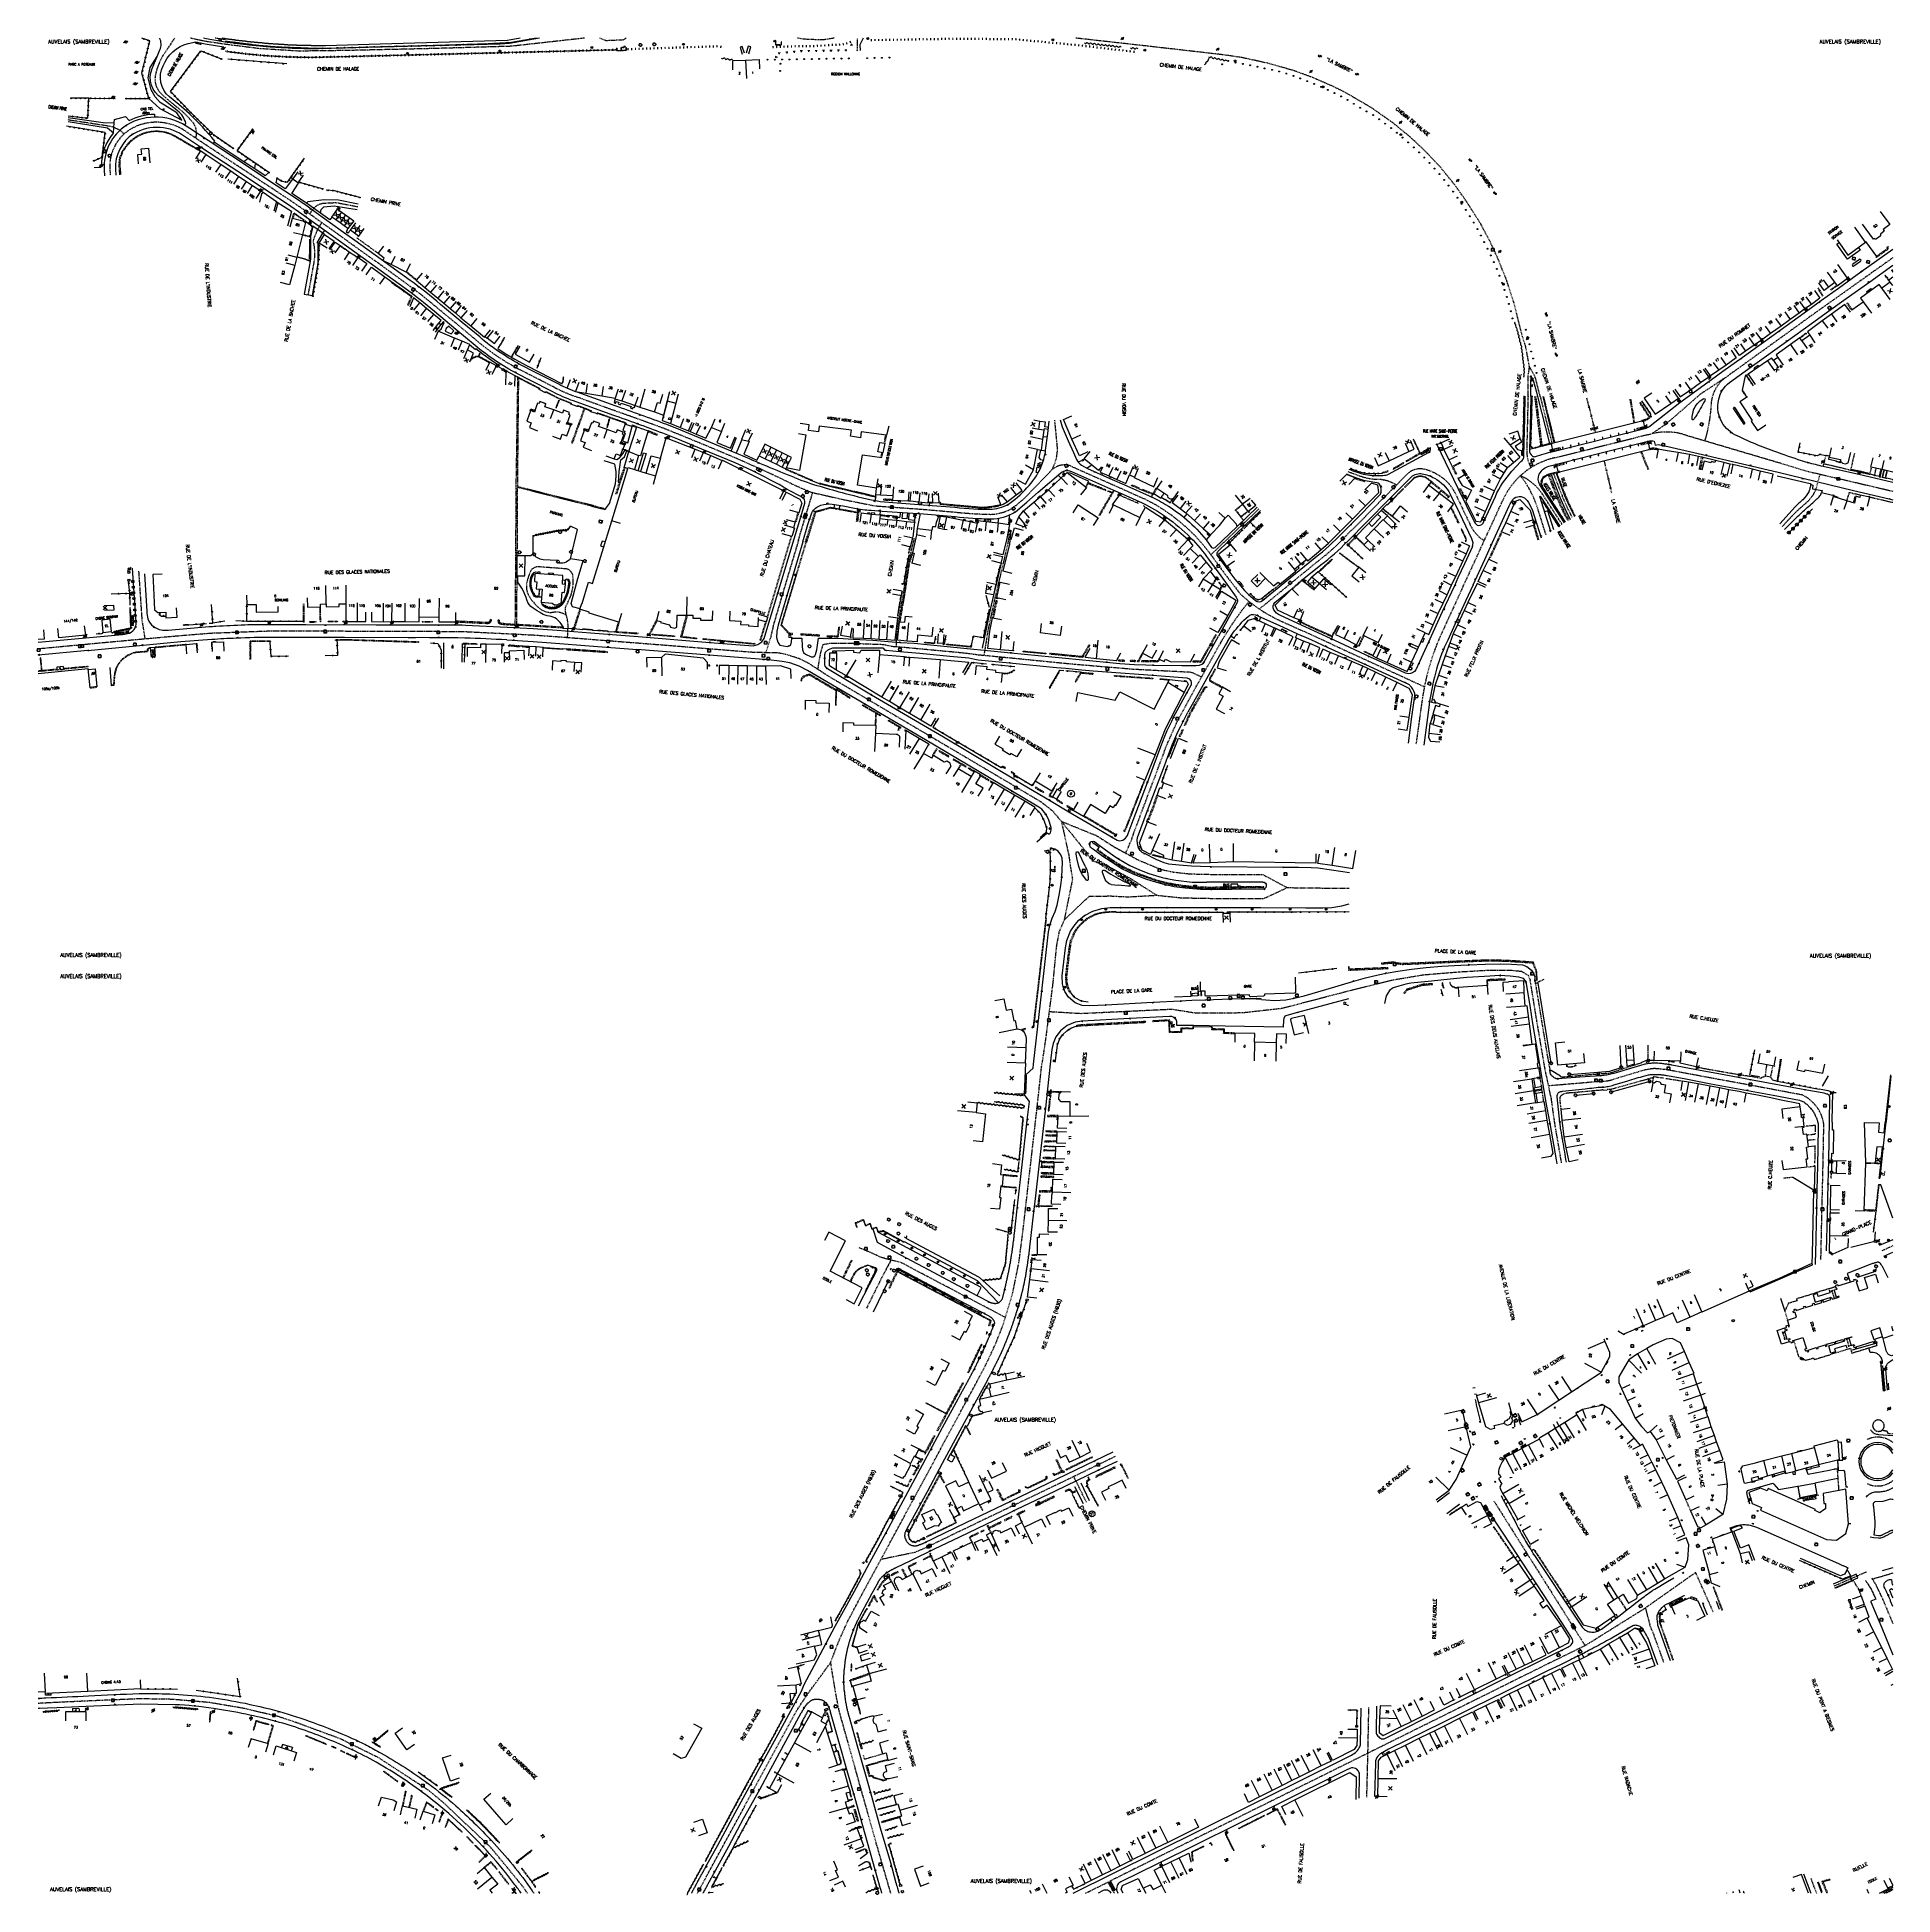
# Model space of a CAD drawing. Header units: millimetres. Extents: x 168000 to 169000, y 125999 to 127001.
import ezdxf
from ezdxf.enums import TextEntityAlignment as Align

# ---------------------------------------------------------------- set-up
doc = ezdxf.new("R2010")
doc.units = ezdxf.units.MM
doc.linetypes.add('DASHED', pattern=[0.75, 0.5, -0.25])
doc.layers.get('0').update_dxf_attribs({"linetype": 'CONTINUOUS'})
for name, color, linetype in [('W0001', 6, 'DASHED'), ('W0008', 7, 'CONTINUOUS'), ('W0017', 7, 'CONTINUOUS'), ('W0100', 7, 'CONTINUOUS'), ('W0105', 7, 'CONTINUOUS'), ('W0112', 1, 'DASHED'), ('W0211', 2, 'CONTINUOUS'), ('W0220', 5, 'DASHED'), ('W0300', 7, 'CONTINUOUS'), ('W0302', 3, 'CONTINUOUS'), ('W0310', 3, 'CONTINUOUS'), ('W0322', 7, 'CONTINUOUS'), ('W0334', 7, 'CONTINUOUS'), ('W0400', 7, 'CONTINUOUS'), ('W0420', 7, 'CONTINUOUS'), ('W0430', 7, 'CONTINUOUS'), ('W0454', 7, 'CONTINUOUS'), ('W0469', 7, 'CONTINUOUS'), ('W0471', 7, 'CONTINUOUS'), ('W0500', 5, 'DASHED'), ('W0511', 5, 'CONTINUOUS'), ('W0851', 7, 'CONTINUOUS'), ('W0980', 7, 'CONTINUOUS'), ('W0984', 7, 'CONTINUOUS'), ('W0989', 7, 'CONTINUOUS'), ('W0991', 7, 'CONTINUOUS'), ('W1102', 7, 'CONTINUOUS'), ('W1471', 7, 'CONTINUOUS'), ('W1474', 7, 'CONTINUOUS')]:
    doc.layers.add(name, color=color, linetype=linetype)
doc.styles.get("Standard").update_dxf_attribs({"font": 'romans.shx', "width": 0.85})

# ---------------------------------------------------------------- blocks, each defined once
blk = doc.blocks.new('T300')
for p, q in [((-0.8, 0.5), (-0.9, 0.3)), ((-0.9, 0.3), (-0.9, 0.2)), ((-0.9, 0.2), (-0.7, 0.1)), ((-0.7, 0.6), (-0.8, 0.5)), ((-0.8, -0.1), (-0.7, 0.1)), ((-0.6, 0.7), (-0.7, 0.6)), ((-0.7, 0.1), (-0.7, 0.1)), ((-0.5, 0.7), (-0.6, 0.7)), ((-0.3, 0.6), (-0.5, 0.7)), ((-0.3, 0.6), (-0.2, 0.7)), ((-0.2, 0.6), (-0.3, 0.6)), ((-0.2, 0.7), (-0.1, 0.8)), ((-0.1, 0.8), (0.1, 0.8)), ((0.1, 0.8), (0.2, 0.7)), ((0.2, 0.7), (0.3, 0.6)), ((0.3, 0.6), (0.4, 0.5)), ((0.5, 0.5), (0.3, 0.5)), ((0.4, 0.5), (0.4, 0.5)), ((0.6, 0.4), (0.5, 0.5)), ((0.6, 0.4), (0.7, 0.3)), ((0.7, 0.3), (0.7, 0.2)), ((0.7, 0.2), (0.7, 0.1)), ((0.7, 0.1), (0.7, -0.2)), ((-0.8, -0.2), (-0.8, -0.1)), ((-0.7, -0.3), (-0.8, -0.2)), ((-0.8, -0.2), (-0.8, -0.2)), ((-0.7, -0.4), (-0.7, -0.3)), ((-0.5, -0.5), (-0.7, -0.4)), ((-0.4, -0.5), (-0.5, -0.5)), ((-0.4, -0.5), (-0.3, -0.5)), ((-0.3, -0.5), (-0.3, -0.4)), ((-0.3, -0.6), (-0.3, -0.5)), ((-0.3, -0.5), (-0.3, -0.5)), ((-0.2, -0.7), (-0.3, -0.6)), ((-0.1, -0.8), (-0.2, -0.7)), ((0.1, -0.8), (-0.1, -0.8)), ((0.2, -0.7), (0.1, -0.8)), ((0.3, -0.5), (0.2, -0.5)), ((0.3, -0.6), (0.2, -0.7)), ((0.2, -0.7), (0.2, -0.7)), ((0.5, -0.4), (0.3, -0.5)), ((0.3, -0.5), (0.3, -0.6)), ((0.3, -0.5), (0.3, -0.5)), ((0.6, -0.3), (0.5, -0.4)), ((0.7, -0.2), (0.6, -0.3)), ((0.6, -0.3), (0.6, -0.3))]:
    blk.add_line(p, q)
blk = doc.blocks.new('t310o')
at = {"color": 0, "linetype": 'Continuous'}
for centre, start, end in [((-0.5, 0.4), 216.8699, 323.1304), ((0.5, -0.4), 36.8699, 143.1303)]:
    blk.add_arc(centre, 0.625, start, end, dxfattribs=at)
blk = doc.blocks.new('t322o')
at = {"color": 0, "linetype": 'Continuous'}
for radius in [0.25, 0.15]:
    blk.add_circle((0, 0), radius, dxfattribs=at)
blk = doc.blocks.new('T400')
for p, q in [((-0.15, 0.3), (0.15, 0.3)), ((-0.15, -0.25), (-0.15, 0.3)), ((-0.15, 0.15), (0.15, 0.15)), ((-0.15, 0), (0.15, 0)), ((0.15, 0.3), (0.15, -0.25)), ((-0.15, -0.15), (0.15, -0.15)), ((-0.15, -0.25), (-0.15, -0.3)), ((-0.15, -0.3), (0.15, -0.3)), ((0.15, -0.3), (0.15, -0.25))]:
    blk.add_line(p, q)
blk = doc.blocks.new('T420')
for p, q in [((0.7, 0.7), (-0.8, 0.7)), ((-0.8, 0.7), (-0.8, -0.8)), ((0.7, 0.7), (0.7, -0.8)), ((0.7, -0.8), (-0.8, -0.8))]:
    blk.add_line(p, q)
blk.add_ellipse((0, 0), major_axis=(-0.53, 0.53), ratio=1, start_param=3.926991, end_param=10.210176)
blk = doc.blocks.new('T471')
for p, q in [((-0.333334, 0.333334), (-0.333334, -0.333334)), ((-0.333334, 0.333334), (0.333334, 0.333334)), ((-0.333334, 0), (0, 0)), ((0.500001, 0.500001), (1.000002, 1.000002)), ((-0.500001, -0.500001), (-1.000002, -1.000002)), ((-0.333334, -0.333334), (0.333334, -0.333334))]:
    blk.add_line(p, q)
blk.add_ellipse((0, 0), major_axis=(0.471405, 0.471405), ratio=1, start_param=5.4977871438, end_param=11.780972451)
blk = doc.blocks.new('t105o')
for p, q in [((-0.5, 0), (0.5, 0)), ((0.5, 0), (0.2, 0.1)), ((0.5, 0), (0.2, -0.1))]:
    blk.add_line(p, q)
blk = doc.blocks.new('t991o')
at = {"color": 0, "linetype": 'Continuous'}
for p, q in [((-1, 1), (1, -1)), ((-1, -1), (1, 1))]:
    blk.add_line(p, q, dxfattribs=at)
blk = doc.blocks.new('t112o')
at = {"color": 0, "linetype": 'Continuous'}
for p, q in [((-0.5, 0.5), (0.5, 0.5)), ((-0.5, -0.5), (-0.5, 0.5)), ((0.5, 0.5), (0.5, -0.5)), ((0.5, -0.5), (-0.5, -0.5))]:
    blk.add_line(p, q, dxfattribs=at)
blk = doc.blocks.new('t211o')
at = {"color": 0, "linetype": 'Continuous'}
for p, q in [((-0.3, 0.5), (-0.3, 0)), ((0, 1), (0, 0)), ((0.3, 0.5), (0.3, 0))]:
    blk.add_line(p, q, dxfattribs=at)
blk = doc.blocks.new('t220o')
at = {"color": 0, "linetype": 'Continuous'}
for p, q in [((-0.25, 0.25), (0.25, 0.25)), ((-0.25, -0.25), (0.25, -0.25))]:
    blk.add_line(p, q, dxfattribs=at)
blk = doc.blocks.new('T469')
at = {"color": 0, "linetype": 'Continuous', "flags": 128}
for points in [[(-0.4, 0.4), (0.4, -0.4)], [(-0.4, -0.4), (0.4, 0.4)]]:
    blk.add_lwpolyline(points, dxfattribs=at)
at = {"color": 0, "linetype": 'Continuous'}
blk.add_circle((0, 0), 0.5, dxfattribs=at)
blk = doc.blocks.new('T1474')
at = {"color": 0, "linetype": 'Continuous', "flags": 128}
for points in [[(-0.8, -0.5), (-0.8, 0.5)], [(-0.8, 0), (0.7, 0)], [(0.7, 0), (0.7, -0.5), (0.7, 0.5)]]:
    blk.add_lwpolyline(points, dxfattribs=at)
blk = doc.blocks.new('T1471')
at = {"color": 0, "linetype": 'Continuous', "flags": 128}
blk.add_lwpolyline([(-0.75, -0.5), (-0.75, 0.5), (0.75, 0.5), (0.75, -0.5), (-0.75, -0.5)], dxfattribs=at)
blk = doc.blocks.new('t500o')
at = {"color": 0, "linetype": 'Continuous'}
for centre, start, end in [((-0.5, 0.625), 216.869898, 323.130102), ((0.5, -0.125), 36.869898, 143.130102), ((0.5, -0.625), 36.869898, 143.130102), ((-0.5, 0.125), 216.869898, 323.130102)]:
    blk.add_arc(centre, 0.625, start, end, dxfattribs=at)
blk = doc.blocks.new('T454')
for p, q in [((-0.25, 0.25), (0.25, -0.25)), ((-0.25, -0.25), (0.25, 0.25)), ((0.75, 0.75), (0.375, 0.375)), ((-0.375, -0.375), (-0.75, -0.75))]:
    blk.add_line(p, q)
blk.add_ellipse((0, 0), major_axis=(0.354, 0.354), ratio=1, start_param=5.49778714, end_param=11.78097245)
blk = doc.blocks.new('T851')
for p, q in [((-0.2, -0.1), (0, 0.3)), ((0, 0.3), (0.2, -0.1)), ((-0.2, -0.1), (0.2, -0.1))]:
    blk.add_line(p, q)
for major_axis in [(-0.106, 0.106), (-0.0354, 0.0354), (-0.0236, 0.0236)]:
    blk.add_ellipse((0, 0), major_axis=major_axis, ratio=1, start_param=3.926991, end_param=10.210176)
blk = doc.blocks.new('T430')
at = {"flags": 128}
for points in [[(0.8, 0.8), (-0.8, 0.8)], [(-0.8, 0.8), (-0.8, 0)], [(0.8, 0.8), (-0.8, 0)], [(-0.8, 0), (0.8, 0)], [(-0.4, 2.1), (0.4, 2.1)], [(-0.4, 2.1), (-0.4, 1.3)], [(-0.4, 1.7), (0, 1.7)], [(-0.4, 1.3), (0.4, 1.3)], [(0.8, 0), (0.8, 0.8)]]:
    blk.add_lwpolyline(points, dxfattribs=at)

msp = doc.modelspace()

# ---------------------------------------------------------------- linework, layer by layer
at = {"layer": 'W0001'}
msp.add_line((168673.5, 126542.1), (168706.9, 126541.7), dxfattribs=at)
at = {"layer": 'W0001', "flags": 128}
for points in [[(168073.6, 127000), (168068.2, 126991.9, 0.092647), (168063.3, 126980.3, 0.26593), (168066.5, 126970, 0.019965), (168075.1, 126962.7, -0.045717), (168082.8, 126955.4, -0.256148), (168084.9, 126946.2, -0.72045)], [(168016, 126956.1), (168037.6, 126952.8, -0.15323), (168046.5, 126948.4, 0.704654)], [(168172.4, 126909), (168160.8, 126911.2), (168154.2, 126910.9, 0.195763), (168148.6, 126908.3), (168146.4, 126905.3)], [(168145.7, 126861.6), (168148.8, 126878.9, 0.097673), (168148.6, 126889.7, -0.135034), (168148.7, 126891.7, -0.064537), (168153, 126900.5, -1.48657)], [(169000, 126881.6), (168963.3, 126855.6), (168954.1, 126849), (168940.7, 126839.3), (168923.6, 126827), (168909.9, 126817.1, 0.226245), (168902, 126802.7, -0.056952), (168898.6, 126783, -1.665307)], [(168909.9, 126817.1), (168896.1, 126808), (168882.7, 126796.3, -0.042113), (168869.8, 126786.7, 4.659152)], [(168803.3, 126807), (168802.6, 126777.9, 0.133233), (168804.9, 126768.5, 66.403545)], [(168548, 126794), (168549.3, 126780.5, -0.160637), (168546.2, 126766.9, -0.385009)], [(168706.2, 126766.4), (168707.7, 126765.8, 0.019557), (168715.3, 126763.2, 0.072017), (168721.8, 126762.3, -0.146999), (168732.4, 126759.1, -1.461342)], [(168821.7, 126737.9), (168811.2, 126754, 0.144749), (168799.3, 126764.1, 3.496721)], [(168813, 126732.3), (168808.4, 126746.8, 0.087167), (168799.3, 126764.1, 1.702453)], [(168285.5, 126676.9), (168285.7, 126681.9, 0.092943), (168284.8, 126689, -0.128856), (168284.5, 126693.4), (168286.4, 126697.5, 0.148886), (168288.3, 126710.3, 0.338657), (168284.6, 126713.9), (168269.9, 126715, 0.328011), (168265.3, 126712.2, 0.050116), (168263.4, 126705.8, 0.169533), (168264.3, 126700, 0.097399), (168270.5, 126692.5, 0.223144), (168277.8, 126690.6, -0.205389), (168284.8, 126689, -2.090981)], [(168638.8, 126676.2), (168641.6, 126680.6, -0.032673), (168652.9, 126696.4, -0.208702)]]:
    msp.add_lwpolyline(points, format="xyb", dxfattribs=at)
at = {"layer": 'W0001'}
for points in [[(168100.6, 126996.7), (168090.3, 126998.2), (168082, 127000)], [(168809.9, 126806.8), (168816.1, 126781.9)], [(168817.1, 126765.1), (168821.8, 126753), (168824.4, 126746.9), (168827.1, 126741.6)], [(168410, 126729.3), (168400.7, 126698.1), (168396.4, 126683.4), (168395, 126677.3), (168392.4, 126668.9)], [(168472.3, 126730.3), (168470.5, 126722.7), (168469.3, 126717.9), (168468.9, 126716.4), (168467.2, 126705.7), (168466.1, 126699.1), (168464.8, 126691.3), (168463.8, 126685.6), (168462.7, 126675.5), (168462.7, 126672)], [(168524, 126734.9), (168522.8, 126727.5), (168520.3, 126716.9), (168515.5, 126696.6), (168512, 126680.3), (168510.7, 126671.9), (168510, 126667.4)], [(168252.8, 126679), (168266.8, 126678.3), (168279.7, 126677.4), (168297.6, 126676), (168323.2, 126674)], [(168323.2, 126674), (168348.4, 126672), (168386, 126669), (168398.7, 126668.8), (168402.9, 126668), (168410.2, 126665.7), (168414.9, 126663.4), (168426, 126656.2), (168477.3, 126625.9), (168518.8, 126601.4), (168540.8, 126588.3), (168546.8, 126583.6), (168551.7, 126577.8), (168570.9, 126570), (168579.6, 126564.4), (168593.1, 126557), (168605.2, 126552), (168611.9, 126550.5), (168621, 126549.5), (168637.6, 126549.1), (168660.3, 126549.1), (168673.5, 126542.1)], [(168420.5, 126659.8), (168421.5, 126666.3), (168422.3, 126670), (168423.3, 126673.2), (168426.8, 126673.8), (168438.8, 126673.8), (168455.5, 126673.2), (168461, 126672.1), (168464.5, 126671.9), (168498.9, 126668.7), (168507.2, 126667.6), (168512.7, 126667.1), (168558.3, 126662.6), (168590.5, 126659.9), (168607.5, 126659), (168621.6, 126658.3), (168627.3, 126655.7)], [(168586.4, 126560.7), (168589.5, 126567.7), (168590.6, 126571.1), (168597, 126588.2), (168602.4, 126602.5), (168608.7, 126619.3), (168613.8, 126630.8), (168618.4, 126639.5), (168624.1, 126649.9), (168630.6, 126661.5), (168638.8, 126676.2)], [(168551.7, 126577.8), (168555.7, 126559.6), (168556.6, 126553.1), (168557.7, 126546.7), (168553.2, 126524.6), (168550.4, 126518), (168549, 126510.5), (168547, 126490), (168543.2, 126460.6), (168541.3, 126447.8)], [(168551.7, 126577.8), (168564.3, 126562.3), (168568.3, 126556.6), (168576.9, 126553.6), (168589.3, 126546.8), (168603.1, 126538)], [(168553.2, 126524.6), (168566.7, 126537.4), (168578.2, 126537.6), (168587.8, 126537.1), (168603.1, 126538), (168616.4, 126536.6), (168637.4, 126536.2), (168660.8, 126536.2), (168673.5, 126542.1)], [(168545.1, 126475.3), (168562.3, 126474.3), (168592.2, 126475.7), (168611.2, 126476.6), (168624.4, 126474.5), (168649.3, 126474.7), (168670.8, 126477.1), (168705.2, 126486.1), (168730.7, 126492.4), (168746.9, 126495.1), (168766.1, 126496.7), (168782.1, 126497.6), (168794.1, 126497.6), (168799.7, 126497), (168803.3, 126494.9), (168804.5, 126492.3)], [(168821.4, 126393.7), (168817.7, 126415.3), (168815.9, 126428.2), (168812.5, 126444.2), (168807.7, 126472.4), (168804.5, 126492.3), (168804.5, 126492.3)], [(169000, 126349), (168993.9, 126346.2)], [(168968.3, 126165.6), (168980.6, 126171), (168986, 126173.4), (168986, 126173.4)], [(169000, 126172.5), (168988.9, 126169.2)], [(168955.7, 126008.2), (168958.6, 126000.4), (168958.8, 126000)], [(168914, 126000), (168913.8, 126001)], [(169000, 126002.9), (168996.3, 126001.1), (168994.1, 126000)]]:
    msp.add_lwpolyline(points, dxfattribs=at)
at = {"layer": 'W0001', "flags": 128}
for points in [[(168294.6, 127000), (168255.1, 126995.6), (168213.9, 126994.4), (168164.9, 126993.3), (168140.6, 126993), (168119.5, 126994.3), (168100.6, 126996.7)], [(168317, 127000), (168315.7, 126999), (168306.2, 126998.6), (168302.7, 127000)], [(168429.2, 127000), (168423.1, 126999), (168413.1, 126999.4), (168409.5, 127000)], [(168441.7, 126993.2), (168441.8, 127000)], [(168809.9, 126806.8), (168807.1, 126817.5), (168804.1, 126822.8), (168802, 126834.1), (168801.2, 126836.1), (168799.9, 126840.7), (168798, 126848.3), (168795.6, 126857.7), (168791.8, 126869.4), (168786.9, 126881.6), (168783, 126890), (168777.8, 126899.9), (168769.3, 126913.2), (168763.7, 126921), (168756.5, 126929.9), (168749.1, 126937.9), (168739.9, 126946.6), (168730.4, 126954.4), (168718.7, 126962.6), (168704.6, 126970.8), (168697.7, 126974.2), (168687.3, 126978.7), (168677.6, 126982.3), (168663.3, 126986.4), (168649.1, 126989.5), (168639.1, 126991), (168589.1, 126996.7), (168559.5, 127000)], [(168803.3, 126807), (168803.3, 126815.3), (168803.4, 126817.9), (168804.1, 126822.8)], [(168939.2, 126771), (168952.9, 126766.8), (168960.8, 126764.9), (168980.2, 126760.4), (168999.1, 126756), (169000, 126755.8)], [(168409.9, 126729.2), (168412.7, 126738.6), (168417.7, 126755.1)], [(168658.1, 126746.2), (168647.4, 126735.9), (168632.3, 126721.5)], [(168054.2, 126712.7), (168056, 126686), (168057.6, 126676.3)], [(168767.6, 126702.9), (168769.6, 126707.2)], [(168000, 126670.9), (168036.1, 126674.3), (168073.5, 126677.7), (168092.9, 126679.3), (168125.5, 126680.5), (168173.7, 126680.4), (168207.7, 126680.3), (168230.3, 126680.1), (168252.8, 126679)], [(168698.1, 126673), (168682.4, 126680.2)], [(168698.1, 126673), (168747.4, 126650.4)], [(168427.2, 126124.2), (168431.9, 126136.3), (168436.5, 126146.6), (168443.9, 126160.5), (168449.7, 126171.2), (168464.8, 126199.1), (168481.1, 126229.2), (168494.7, 126254.6), (168504.4, 126272.4), (168511.2, 126285.3), (168516.2, 126296), (168520.2, 126306.1), (168525.4, 126323.1), (168528.8, 126339.8), (168531, 126356.8), (168533.4, 126377.8), (168536.5, 126404.7), (168538.7, 126424.1), (168541.3, 126447.8)], [(168521.5, 126310.4), (168493.1, 126325.3), (168477.5, 126333.5), (168465.6, 126339.8), (168454.3, 126342.8), (168449.7, 126345), (168442.7, 126347.9)], [(168459.9, 126341.3), (168456, 126334.1), (168446.6, 126315.2)], [(168580.7, 126235.4), (168550.7, 126220.9), (168522.3, 126207.3), (168495.4, 126194.4), (168478.1, 126186), (168472.7, 126183.7), (168454.4, 126179.9)], [(168565.2, 126210.8), (168558.4, 126224.6)], [(168784.8, 126211.6), (168829.2, 126141.2), (168834.1, 126133.5), (168812.5, 126122.9)], [(168903.2, 126151.5), (168893.7, 126172.9), (168866.6, 126153.8)], [(168834.1, 126133.5), (168866.6, 126153.8), (168868.9, 126144.7)], [(168876.6, 126124.3), (168870.8, 126140.3), (168868.9, 126144.7)], [(168355.5, 126000), (168360.6, 126009.5), (168370.7, 126028), (168381.5, 126047.9), (168394.8, 126072.3), (168408.7, 126097.9), (168414.6, 126107), (168427.2, 126124.2), (168429.7, 126108.8), (168431.7, 126098.5), (168436.9, 126080), (168444.7, 126052.1), (168453.3, 126021.7), (168459.6, 126000)], [(168812.5, 126122.9), (168743.4, 126088.6), (168706.3, 126070.2), (168660.5, 126047.5), (168615.2, 126025.1), (168577.3, 126006.2), (168580.2, 126000)], [(168263.8, 126000), (168261.5, 126003.4), (168250.5, 126016.9), (168243.9, 126024.9), (168217.9, 126049.4), (168210.5, 126055.5), (168183.5, 126073.1), (168162.8, 126083.3), (168138.4, 126092.3), (168129.3, 126095.3), (168110.5, 126099.7), (168092.3, 126102.8), (168072.4, 126104.5), (168055.1, 126104.8), (168026.5, 126103.6), (168007.2, 126102.7), (168000, 126102.3)], [(168716.4, 126051.7), (168717, 126075.5), (168717.5, 126100.3)], [(168564.7, 126000), (168577.3, 126006.2)]]:
    msp.add_lwpolyline(points, dxfattribs=at)
at = {"layer": 'W0001'}
for points in [[(168406.2, 126759.8, 0.01254), (168385.6, 126769.4), (168376.9, 126773.3), (168358.8, 126780.9), (168345.9, 126786.2), (168337.7, 126789.5, 0.005621), (168310.7, 126799.2), (168289.5, 126806.9, -0.034393), (168278.7, 126811.6), (168266.3, 126817.9), (168259.6, 126821.4, -0.054641), (168237.3, 126836.3), (168226.9, 126845), (168215.3, 126854.5, 0.019811), (168199.4, 126867.1), (168183.2, 126878.9), (168169, 126889), (168162, 126894.1), (168148.7, 126903.6), (168143.7, 126907.2), (168135.9, 126912.6), (168121.9, 126921.8), (168109.1, 126930.2), (168090.1, 126942.7), (168081.1, 126948.7, 0.308249), (168049.6, 126950.8, 0.275811), (168038.7, 126929), (168039, 126925.9)], [(168769.6, 126707.2), (168775.9, 126720.8), (168779.9, 126729.6), (168785.6, 126741.9), (168789.9, 126751.3, -0.233576), (168817.7, 126773.8), (168867, 126786.1), (168869.8, 126786.7, -0.127481), (168886.8, 126786.5), (168939.2, 126771)], [(168406.2, 126759.8), (168413, 126756.8, 0.059608), (168420.9, 126754.3), (168434.6, 126751.2), (168449.6, 126748.2, 0.031537), (168453.8, 126747.7), (168463.3, 126747), (168477.4, 126746), (168494.6, 126744.5, 0.021436), (168513.5, 126743.3, 0.122257), (168525.5, 126746.7), (168531.5, 126751.7), (168546.2, 126766.9, -0.290642), (168556.6, 126769.4), (168577.6, 126760.1), (168585.9, 126756.4), (168596.3, 126751.7, -0.043041), (168609.7, 126743.8, -0.037882), (168623.1, 126732.4, -0.036034), (168633.1, 126720.5), (168639.6, 126711.5), (168648.1, 126700.5, 0.07435), (168668.7, 126686.4), (168682.4, 126680.2)], [(168658.5, 126692.3), (168673.8, 126704.8), (168690.1, 126718.1, 0.04032), (168705, 126731.5), (168714.9, 126741.4), (168725, 126751.7), (168729.7, 126756.4), (168738.7, 126765.5, -0.221208), (168746.8, 126767.7, -0.087089), (168754, 126765, -0.147065), (168763.7, 126755.4), (168768.6, 126745.1), (168772.2, 126737.5, 0.142431), (168779.7, 126729.1, 0.035991)], [(168940.4, 126736.7, -0.0016), (168942.7, 126739.3, -0.0048), (168945.2, 126741.9, -0.008), (168947.6, 126744.4, -0.0111), (168950.2, 126746.8, 0.0069), (168953.8, 126750, 0.0559), (168956.9, 126753.6, 0.0388), (168958, 126755.6, 0.0413), (168958.8, 126757.7), (168960.8, 126764.9), (168960.8, 126764.9)], [(168767.6, 126702.9), (168755.9, 126677.4), (168755.9, 126677.4), (168755.9, 126677.4), (168755.9, 126677.4, 0.040216), (168748.8, 126656.6, 0.02252), (168745.9, 126641.2), (168744.6, 126631.7), (168742.9, 126619.4)], [(168961.2, 126341.6), (168961.3, 126345), (168961.7, 126364.3), (168962.1, 126380.7), (168962.4, 126393.6), (168962.8, 126414.4, 0.2566), (168951.1, 126430.3), (168922.4, 126435.7), (168905.9, 126438.7), (168890.4, 126441.6), (168879.7, 126443.6, 0.0124), (168877.2, 126444, 0.0086), (168874.6, 126444.3, 0.0216), (168871.9, 126444.5, 0.0523), (168869.2, 126444.3), (168866, 126443.7), (168849.9, 126438.9, -0.0117), (168848.4, 126438.5, -0.0114), (168846.9, 126438.1, -0.0126), (168845.4, 126437.9, -0.015), (168843.9, 126437.7), (168820.5, 126435.7), (168814.4, 126435.2), (168814.4, 126435.2)], [(169000, 126243, 0.29485), (168985.8, 126244.4, 0.29485)], [(168986.1, 126220.8, 0.286526), (169000, 126222.4)], [(168988.6, 126169.9, -0.015608), (168990.1, 126167.6, -0.0188), (168992.3, 126163.5, -0.0044), (168993.1, 126161.7, -0.0015), (168993.9, 126160), (169000, 126145.3)]]:
    msp.add_lwpolyline(points, format="xyb", dxfattribs=at)
at = {"layer": 'W0008'}
for p, q in [((168971.5, 126771.5), (168971.7, 126772)), ((168999.6, 126762.1), (168996.7, 126762.8)), ((168978.5, 126754.6), (168979.8, 126754.3)), ((168218.6, 126674.1), (168218.6, 126660.1)), ((168228.7, 126673.7), (168228.5, 126663.7)), ((168038.7, 126660.7), (168039.5, 126651.1)), ((168564.6, 126553.6), (168561.1, 126560.9)), ((168578.6, 126543.8), (168582.6, 126543.4)), ((168660.4, 126545.1), (168630.2, 126545.1)), ((168939.4, 126320.8), (168941.7, 126313.8)), ((168958.9, 126323.8), (168957, 126323.1)), ((168990.7, 126297.7), (168991.4, 126295.3)), ((168969, 126291.3), (168967, 126290.6)), ((168994.9, 126270.6), (168993.5, 126286.4)), ((168773.5, 126272.4), (168774.8, 126272.7)), ((168775.4, 126269), (168774.4, 126268.8)), ((168896.9, 126275.3), (168894.4, 126274.5)), ((168898.9, 126269.3), (168896.4, 126268.4)), ((168795.8, 126255), (168796.1, 126251.4)), ((168799.5, 126252.3), (168798.3, 126255.7)), ((168816.9, 126252.8), (168818, 126250.9)), ((168819.9, 126252.1), (168818.8, 126254.1)), ((168941.9, 126226.7), (168936.3, 126224.9)), ((168970.4, 126223.5), (168957.9, 126221.1)), ((168790.3, 126211.8), (168791.2, 126212.5)), ((168792.3, 126210.7), (168791.3, 126209.8)), ((168977.3, 126199.1), (168976.1, 126199.1)), ((168803.9, 126186.9), (168804.7, 126187.4)), ((168796.5, 126180.9), (168797.8, 126181.7)), ((168799.2, 126179.6), (168798, 126178.8)), ((168806.2, 126185.3), (168805.3, 126184.6)), ((168804.6, 126169), (168805.7, 126169.7)), ((168807.6, 126166.7), (168806.4, 126166.1)), ((168821.9, 126159.4), (168822.9, 126160)), ((168824.5, 126157.4), (168823.7, 126156.8)), ((168824.3, 126156), (168825.1, 126156.5)), ((168826.6, 126154.4), (168825.7, 126153.8)), ((168848.7, 126146.9), (168847.9, 126148.1)), ((168849.7, 126149.3), (168850.5, 126148.4)), ((168851.6, 126149.2), (168850.8, 126150.4)), ((168855.3, 126154.2), (168856.3, 126152.8)), ((168877.8, 126153), (168876.8, 126154.8)), ((168879.2, 126156.1), (168880.1, 126154.4)), ((168831, 126126.1), (168830.6, 126127.9)), ((168832.5, 126128.8), (168833.2, 126127.3)), ((169000, 126120.4), (168999.8, 126120.7))]:
    msp.add_line(p, q, dxfattribs=at)
for points in [[(168079.2, 126953.1), (168079.7, 126954, 0.171527), (168075.2, 126960.8), (168066.7, 126967.6, -0.369818), (168061.5, 126983.6), (168064.2, 126990.1), (168065.7, 126993.7, 0.215971), (168065.6, 127000)], [(168094.4, 126943), (168095.3, 126944.4, 0.031808), (168081.5, 126959.4), (168075.9, 126964.2), (168070.8, 126968.4, -0.354974), (168067.5, 126985, -0.238957), (168080.9, 126997.2), (168085.1, 126998), (168090.1, 126997), (168100.2, 126995.3)], [(168407.9, 126763.1, -0.009641), (168378, 126775.6), (168360.4, 126782.9), (168346.6, 126788.7), (168339, 126791.7, 0.004872), (168311.1, 126801.8), (168290.6, 126809.1, -0.038769), (168280.7, 126813.4), (168267.5, 126820.1), (168260.9, 126823.5, -0.056638), (168238.1, 126838.9), (168228.6, 126846.8), (168217, 126856.4, 0.028989), (168200.6, 126869.4), (168184.9, 126880.7), (168170.7, 126890.9), (168163.5, 126896.1), (168149.9, 126905.9), (168145, 126909.4), (168137.8, 126914.4), (168123.7, 126923.7), (168110.5, 126932.4), (168091.7, 126944.8), (168081.8, 126951.3, 0.304935), (168047.7, 126953.1, 0.27583), (168035.7, 126928.8), (168035.9, 126925.7)], [(168404.4, 126756.6, 0.012512), (168384.5, 126767.1), (168375.9, 126771), (168357.8, 126778.5), (168344.9, 126783.9), (168336.8, 126787, 0.00562), (168309.9, 126796.8), (168288.6, 126804.4, -0.034349), (168277.5, 126809.3), (168265.1, 126815.6), (168258.4, 126819.1, -0.054622), (168235.6, 126834.4), (168225.2, 126843), (168213.7, 126852.6, 0.019827), (168197.9, 126865.1), (168181.7, 126876.8), (168167.5, 126886.9), (168160.5, 126892), (168147.2, 126901.5), (168142.2, 126905.1), (168134.4, 126910.5), (168120.5, 126919.7), (168107.7, 126928.1), (168088.7, 126940.6), (168079.5, 126946.6, 0.308984), (168051.5, 126948.4, 0.27534), (168041.8, 126929.3), (168042, 126926.1)], [(168804.9, 126807), (168804.6, 126797.9), (168804.1, 126777.9, 0.259346), (168805.6, 126774.8, 0.206666), (168807.3, 126774.4, -0.027691), (168816.8, 126777.2), (168866.2, 126789.5, 0.093059), (168869.1, 126791), (168885.2, 126803.6), (168902.2, 126815.9), (168908.4, 126820.4), (168918.8, 126827.9), (168939.3, 126842.6), (168952.2, 126852), (168961.5, 126858.7), (168970.7, 126865.2)], [(168940.3, 126775.8, -0.02802), (168917.3, 126785, -0.149978), (168908.6, 126791.8, -0.215695), (168906.1, 126805.3, -0.180248), (168911.9, 126814.3), (168925.6, 126824.2), (168942.7, 126836.5), (168956.2, 126846.2), (168965.3, 126852.8), (168974.9, 126859.7)], [(168754.2, 126781), (168765.5, 126757.5), (168774.4, 126739.1, 0.247551), (168776.6, 126737.3, 0.340872), (168779.5, 126739.4), (168782, 126744.8), (168785.7, 126753, -0.080693), (168794.6, 126766.5), (168799.5, 126771.7, 0.22794), (168801.1, 126774.9), (168801.5, 126795.1), (168801.8, 126807)], [(168407.9, 126763.1, 0.024521), (168421.6, 126758.4, 0.006218), (168435.2, 126754.6, 0.015739), (168454, 126750.2), (168463.1, 126749.5), (168477.2, 126748.5), (168494.3, 126747.1, 0.03226), (168514.4, 126746.1, 0.119482), (168524, 126749.3, 0.056484), (168534.3, 126758.9, 0.089982), (168541.2, 126770, 0.068016), (168543.2, 126777.9), (168544.4, 126786.8), (168545.1, 126793.6)], [(168551, 126794.3), (168552.2, 126790.4), (168555.4, 126783), (168558.2, 126776.6), (168559.9, 126772.9, 0.139774), (168562.6, 126769.8), (168565.8, 126768.1), (168577.8, 126762.7), (168587, 126758.6), (168599, 126753.3, -0.041683), (168607.9, 126748.6, -0.040355), (168619.3, 126740.4, -0.055808), (168629.7, 126729.5), (168632.7, 126725.4, 0.322716), (168634.6, 126725.5), (168646.5, 126736.8), (168657.2, 126747.1)], [(168706.7, 126767.7, 0.060462), (168715.7, 126764.8, 0.059847), (168725.1, 126764.3, 0.062698), (168728, 126764.9), (168749.7, 126776.7), (168750.6, 126777.3), (168750.8, 126778.2), (168750.8, 126779.3)], [(168822.9, 126738.7), (168809.7, 126759.2, -0.233942), (168809.3, 126765, -0.175437), (168814.5, 126769.3), (168838.4, 126775.3), (168868.8, 126782.9, -0.106667), (168871.3, 126782.8), (168871.9, 126780.6), (168873.4, 126781), (168877, 126780.3), (168881.1, 126779.4), (168899.7, 126775), (168938.1, 126766.1)], [(169000, 126760.4), (168981.6, 126764.7), (168962.4, 126769.1, -0.0038), (168958.3, 126770.1, -0.0031), (168954.3, 126771.1, -0.019386), (168940.3, 126775.8, -0.045759), (168940.3, 126775.8, -0.069311), (168940.3, 126775.8, -0.215062), (168940.3, 126775.8, -0.003061)], [(168412.3, 126728.5), (168415.1, 126737.9), (168417.1, 126744.1, -0.21953), (168422.1, 126748.2, -0.108448), (168428.2, 126748.8), (168434.1, 126747.8), (168440.1, 126746.6, 0.035221), (168449.1, 126745.5), (168455.1, 126745.1), (168463.2, 126744.5), (168477.3, 126743.5), (168494.4, 126742.1, 0.021472), (168513.5, 126740.8, 0.125016), (168527, 126744.6), (168533.1, 126749.9), (168539.2, 126755.2), (168551.4, 126765.7, -0.177919), (168554.8, 126767, -0.092274), (168557.2, 126766.4), (168576.6, 126757.8), (168584.9, 126754.1), (168595.3, 126749.5, -0.042908), (168608.3, 126741.8, -0.037785), (168621.4, 126730.7, -0.035983), (168631.1, 126719.1), (168637.6, 126710.1), (168645.9, 126698.6, -0.290823), (168646.5, 126695.7), (168636.4, 126677.6)], [(168659, 126745.3), (168641.7, 126728.6), (168636.1, 126723.3, 0.232349), (168635.6, 126721.3), (168640.3, 126714.8), (168645.2, 126708.3), (168650.4, 126702.2), (168652.6, 126700.1), (168656.4, 126696.8, 0.328296), (168660.2, 126696.9), (168672.2, 126706.7), (168688.6, 126720.1, 0.040463), (168703.2, 126733.3), (168713.1, 126743.2), (168723.1, 126753.4, 0.212668), (168724.1, 126755.3, 0.101364), (168723.8, 126758.6, 0.252195), (168721.8, 126760.3, -0.084352), (168705.7, 126765)], [(168681.6, 126708), (168691.6, 126716, 0.038024), (168705.9, 126728.7), (168716.7, 126739.6), (168728.1, 126751.2), (168740.4, 126763.6, -0.216968), (168746.3, 126765.2, -0.087496), (168752.8, 126762.8, -0.146918), (168761.4, 126754.2), (168766.3, 126744), (168772.9, 126730.2), (168773.5, 126728.2), (168773.2, 126725.8)], [(168955.8, 126759.4, -0.0135), (168955.3, 126757.4, -0.0426), (168954.7, 126755.5, -0.0972), (168951.4, 126751.2, 0.0188), (168947.3, 126747.3), (168939.1, 126738.2), (168939.1, 126738.2)], [(168404.4, 126756.6), (168411.4, 126753, -0.335666), (168413.2, 126749.1), (168411, 126741.8), (168407.5, 126730)], [(168773.7, 126705.3), (168780, 126718.9), (168784, 126727.8), (168789.6, 126740), (168793.2, 126747.8, -0.084763), (168795.8, 126752, -0.411563), (168802.8, 126750.8, -0.045676), (168805.5, 126745.9), (168810.4, 126730.6)], [(168941.6, 126735.2, -0.0009), (168944.5, 126738, -0.0027), (168947.3, 126740.9, -0.0046), (168950.2, 126743.6, -0.0065), (168953.1, 126746.3, -0.0019), (168956.1, 126748.9, 0.0091), (168959.1, 126751.6, 0.0328), (168960.6, 126753.2, 0.0925), (168961.6, 126755, 0.0239), (168961.8, 126755.5, 0.0078), (168961.9, 126756.1), (168961.9, 126756.1)], [(168292.2, 126692.3), (168288.2, 126693.4), (168287.5, 126695.2), (168291.1, 126708.8), (168293.9, 126718.3), (168287, 126719.3, -0.271387), (168280, 126717.1), (168279.8, 126718.4), (168272.3, 126718.8, -0.187463), (168266.8, 126721.8), (168265.6, 126720.9), (168262.6, 126721)], [(168765.5, 126709), (168763.6, 126704.8), (168757.1, 126690.7), (168749.4, 126674), (168742.8, 126659.5, -0.306288), (168738.6, 126657.4, -0.050139), (168737.2, 126657.7), (168729.1, 126661.5), (168718.4, 126666.4), (168699.1, 126675.3), (168688.1, 126680.4), (168683.5, 126682.5)], [(168683.5, 126682.5), (168669.8, 126688.8, -0.184293), (168666.3, 126691.9, -0.339714), (168666.8, 126695.8), (168675.2, 126702.6), (168675.3, 126702.4)], [(168773.7, 126705.3), (168769.6, 126696.5), (168763.9, 126684), (168760, 126675.5), (168758.3, 126671.9, 0.040028), (168752.8, 126655.6, 0.022463), (168750, 126640.6), (168748.7, 126631.1), (168747.1, 126618.8)], [(168641.3, 126674.8), (168644.2, 126679.2, -0.058405), (168652.4, 126688.3, -0.269087), (168656.4, 126689.2), (168668.9, 126683.5), (168681.4, 126677.9)], [(168738.8, 126619.9), (168740.7, 126634.1), (168742.3, 126645.5, 0.029259), (168742.2, 126646.7, 0.137334), (168739.6, 126651.1, 0.041784), (168739.1, 126651.5), (168726.8, 126657.1), (168715.8, 126662.2), (168695.6, 126671.4), (168686.4, 126675.6), (168681.4, 126677.9)], [(168964.3, 126346.3), (168964.6, 126359.3), (168965.1, 126382.3), (168965.4, 126395.2), (168965.8, 126416.4), (168966, 126428.6, 0.0393), (168966, 126429.1, 0.0499), (168965.9, 126429.5, 0.0587), (168965.7, 126430, 0.0664), (168965.3, 126430.4, 0.0668), (168964.9, 126430.7, 0.0637), (168964.4, 126430.8), (168963, 126431.2), (168952.6, 126433.1), (168923.2, 126438.5), (168909.9, 126441), (168893.3, 126444.1), (168880.9, 126446.4, 0.0046), (168880, 126446.6, 0.0031), (168879.2, 126446.7, 0.007), (168877, 126447, 0.0095), (168874.9, 126447.3, 0.0094), (168873.3, 126447.4, 0.013), (168871.8, 126447.4, 0.0174), (168870, 126447.4, 0.016), (168868.1, 126447.2, 0.0145), (168866.9, 126447, 0.0242), (168865.8, 126446.7), (168849.5, 126441.9, -0.0137), (168848, 126441.5, -0.0118), (168846.5, 126441.2, -0.014), (168845, 126440.9, -0.0204), (168843.5, 126440.8), (168842.5, 126440.7), (168831.3, 126439.9), (168819.4, 126439), (168819.1, 126439, -0.0989), (168817.9, 126439.3, -0.0744), (168816.8, 126440, -0.0593), (168816, 126440.8, -0.0634), (168815.5, 126441.7, -0.0496), (168815.2, 126442.8, -0.016), (168815.1, 126443.8), (168815.1, 126443.8)], [(168824, 126394.1, -0.0004), (168823.1, 126399.7, -0.0011), (168822.1, 126405.2, -0.0001), (168821.7, 126407.7, 0.0012), (168821.3, 126410.1, -0.0026), (168821, 126411.6, -0.0099), (168820.8, 126413.1), (168820.5, 126415.7), (168819, 126429.3, -0.059), (168819, 126430.1, -0.0835), (168819.3, 126430.9, -0.0886), (168819.8, 126431.6, -0.0811), (168820.4, 126432, -0.0608), (168821.2, 126432.2, -0.0201), (168821.9, 126432.3), (168834.1, 126433.6, 0.002), (168838.8, 126434.2, -0.0139), (168843.6, 126434.6, 0.0004), (168843.9, 126434.6, 0.0044), (168844.3, 126434.6, 0.0231), (168845.8, 126434.8, 0.0115), (168847.3, 126435.1, 0.0077), (168848.8, 126435.5, 0.0117), (168850.2, 126435.9), (168857.1, 126437.9, 0.0005), (168861.6, 126439.3, -0.0139), (168866.2, 126440.6), (168868.2, 126441.1, -0.0248), (168869.2, 126441.3, -0.0162), (168870.2, 126441.4, -0.0221), (168872.3, 126441.4, -0.0178), (168874.3, 126441.3, -0.0138), (168876.4, 126441.1, -0.0091), (168878.5, 126440.8), (168881.4, 126440.2), (168887.5, 126439.1), (168901.9, 126436.4), (168921.6, 126432.8), (168935.5, 126430.2), (168949.6, 126427.5, -0.0775), (168951.5, 126426.8, -0.0444), (168953.2, 126425.6, -0.0283), (168954.6, 126424.3, -0.0249), (168955.9, 126422.9, -0.0274), (168957.2, 126421.2, -0.0341), (168958.2, 126419.3, -0.0224), (168958.8, 126417.9, -0.0116), (168959.3, 126416.4, -0.0188), (168959.6, 126415.5, -0.0494), (168959.7, 126414.5), (168959.8, 126412.4), (168959.3, 126392.1), (168959.1, 126379.1), (168958.8, 126369.3), (168958.3, 126344.9, -0.0006), (168958.2, 126342.3, -0.0068), (168958.1, 126339.6, -0.0154), (168958.1, 126339.1, -0.005565), (168958.1, 126339, -0.005565)], [(168997.5, 126331.8), (168994.6, 126337.5, 0.0183), (168994.1, 126338.2, 0.011), (168993.6, 126339, 0.0216), (168993.3, 126339.4, 0.0581), (168993, 126339.8, 0.0582), (168992.6, 126340, 0.0607), (168992.3, 126340.1, 0.0883), (168991.5, 126340.1, 0.027), (168990.8, 126339.9, 0.0056), (168989.1, 126339.4, 0.0181), (168987.3, 126338.8), (168975.3, 126334.1), (168977, 126329.5), (168977, 126329.5)], [(169000, 126289.8, -0.027244), (168999.8, 126289.8, -0.0833), (168998.8, 126289.8, -0.0791), (168998, 126290.2, -0.0776), (168997.3, 126290.8, -0.0612), (168996.9, 126291.4, -0.0485), (168996.6, 126292.1), (168995.1, 126297.6), (168994.7, 126299.1), (168994.7, 126299.1)], [(168993.7, 126285.7), (168994.4, 126285.7), (168994.4, 126286.8, 0.0796), (168994.1, 126287.9, 0.0515), (168993.6, 126288.9, 0.0679), (168992.4, 126290.2, 0.0928), (168991, 126291.1, 0.0749), (168989.4, 126291.4, 0.023), (168987.8, 126291.4), (168987, 126294), (168987, 126294)], [(168997.1, 126271.2), (168996.2, 126282.5, -0.0772), (168996.3, 126283.8, -0.0626), (168996.8, 126284.9, -0.0668), (168997.6, 126286.1, -0.0767), (168998.7, 126286.9), (169000, 126287.7)], [(168988, 126249.8, 0.0264), (168989, 126248.7, 0.0877), (168990.1, 126247.8, 0.0685), (168991.1, 126247.5, 0.0336), (168992.2, 126247.3), (169000, 126246.8)], [(169000, 126238.8, 3.012989), (169000, 126226.6, 3.012989)], [(169000, 126237.1, 3.93731), (169000, 126228.3, 3.93731)], [(168985.7, 126213.6, -0.016165), (168986.1, 126214.1, -0.0316), (168987.3, 126215.1, -0.0596), (168988.5, 126215.8, -0.0528), (168989.7, 126216.2, -0.0316), (168991, 126216.4, -0.0137), (168992, 126216.4, -0.0046), (168993.1, 126216.4, 0.0065), (168994.4, 126216.6, 0.0195), (168995.6, 126216.8, 0.0292), (168997.1, 126217.2, 0.0264), (168998.5, 126217.8, 0.0234), (168999.9, 126218.5, 0.001266), (169000, 126218.6)], [(169000, 126195.1), (168999.7, 126195.7, 0.0022), (168998.8, 126195.4, 0.0066), (168998, 126195, 1), (168998, 126194.9, 1), (168997.9, 126194.9, -0.0005), (168996.3, 126194.1, -0.0015), (168994.7, 126193.3, -0.0114), (168994.2, 126193, -0.0332), (168993.6, 126192.8, -0.0511), (168993, 126192.7, -0.0551), (168992.3, 126192.7), (168989.9, 126193.1), (168990.4, 126197.9, 0.0067), (168990.5, 126198.6, 0.0325), (168990.5, 126199.2), (168990.4, 126200.4), (168989.7, 126208.3, -0.0062), (168989.6, 126209.2, -0.0681), (168989.6, 126210.1, -0.0364), (168989.7, 126210.3, -0.0622), (168989.8, 126210.6, -0.1), (168990.1, 126210.8, -0.0293), (168990.5, 126211.1), (168994.8, 126211.4, 0.0685), (168997.1, 126212.1, -0.1467), (168999.4, 126212.5, -0.044), (168999.8, 126212.4, -0.026975), (169000, 126212.3)], [(168913.2, 126194.7), (168912.3, 126197, -0.0074), (168914.4, 126197.7, -0.0221), (168916.4, 126198.3, -0.0401), (168919.1, 126198.7, -0.0484), (168921.8, 126198.6, -0.0416), (168924.2, 126198.1, -0.0309), (168926.5, 126197.3), (168941.6, 126190.6), (168971.1, 126177.6, 0.0011), (168972.5, 126176.9, -0.004), (168974, 126176.3, -0.003), (168974.9, 126175.9, -0.001), (168975.8, 126175.4), (168974.9, 126173.5), (168973.9, 126172), (168971.7, 126171.1), (168950.2, 126180.5), (168950.2, 126180.5)], [(168987.8, 126192.1, -0.000754), (168987.8, 126192.1), (168989.8, 126191.8), (168992.2, 126191.5, 0.0533), (168993.1, 126191.5, 0.053), (168994, 126191.7, 0.0304), (168994.6, 126191.9, 0.0112), (168995.2, 126192.2, 0.0035), (168996.9, 126193, 0.0012), (168998.5, 126193.9), (169000, 126194.6)], [(168985.3, 126168.5, -0.001014), (168985.4, 126168.4, -0.0134), (168987.1, 126165.8, -0.0176), (168988.6, 126163.2, -0.0122), (168989.7, 126160.9, -0.004), (168990.8, 126158.6), (168988.1, 126157.4), (168988.2, 126157.1), (168994, 126143.1), (169000, 126128.6)], [(169000, 126154.5), (168998.8, 126157.5, -0.002), (168998.2, 126159.1, 0.0071), (168997.5, 126160.6, 0.0088), (168996.8, 126162.2, 0.0029), (168996, 126163.8, -0.0321), (168995.4, 126165, -0.1158), (168995.2, 126166.2, -0.1444), (168995.8, 126167.6, -0.1047), (168997.1, 126168.7, -0.0646), (168998.2, 126169.1, -0.0218), (168999.3, 126169.2), (168999.5, 126167.6, 0.0571), (168999.6, 126166.7, 0.070521), (169000, 126166, 0.070521)], [(169000, 126163.6, -0.000102), (169000, 126163.6, -0.0048), (168999.2, 126164.2, -0.0149), (168999, 126163.9, -0.0457), (168998.7, 126163.7), (168998.2, 126163.3), (168999.7, 126159.8), (169000, 126159.2)]]:
    msp.add_lwpolyline(points, format="xyb", dxfattribs=at)
for points in [[(168100.9, 126997.9), (168090.6, 126999.7), (168089.2, 127000)], [(168016.2, 126957.2), (168036.3, 126954.3), (168041.1, 126954.5)], [(168040.7, 126948.7), (168037.4, 126951.4), (168016.2, 126954.8)], [(168172.6, 126910.5), (168161.9, 126912.7), (168154.2, 126912.8), (168145.4, 126911.8), (168144.8, 126911)], [(168152.3, 126905.6), (168152.6, 126907.6), (168154.1, 126909), (168159.6, 126909.6), (168166.3, 126908.5), (168172.1, 126907.6)], [(168970.7, 126865.2), (168982.8, 126874), (169000, 126886.3)], [(168974.9, 126859.7), (168987.5, 126868.7), (169000, 126877.7)], [(168808.4, 126806.9), (168814.8, 126781.5)], [(168811.3, 126806.8), (168817.3, 126781.9)], [(168962.4, 126769.1), (168962.7, 126770.6), (168965.6, 126770), (168966.6, 126769.8), (168971.9, 126768.5), (168974.4, 126767.9), (168974.4, 126767.9)], [(168969.7, 126771.9), (168965.4, 126772.9), (168965.6, 126774.2), (168965.6, 126774.2)], [(168969.7, 126771.9), (168971.5, 126771.5), (168971.5, 126771.2), (168969.7, 126771.6), (168969.7, 126771.9), (168969.7, 126771.9)], [(168815.8, 126764.8), (168820.5, 126752.5), (168823.2, 126746.4), (168826.1, 126740.5)], [(168818.4, 126765.5), (168823, 126753.5), (168825.6, 126747.5), (168828.3, 126742.2)], [(168937.6, 126764.1), (168955.4, 126760), (168955.8, 126759.4), (168956.9, 126759.1), (168956.6, 126757.1), (168961.9, 126756.1), (168961.6, 126755), (168967.5, 126753.6), (168967.6, 126753.8), (168968.1, 126753.7), (168967.9, 126752.9), (168967.9, 126752.9)], [(168938.1, 126766.1), (168938.1, 126766.1), (168938.1, 126766.1), (168978.8, 126756.1), (168998.1, 126751.6), (169000, 126751.2)], [(168992.8, 126763.7), (168990, 126764.3), (168989.8, 126764.4), (168987.7, 126764.9), (168987.7, 126764.9)], [(168815.6, 126734), (168811.6, 126746.7), (168809.6, 126753), (168809.9, 126753.1), (168820.4, 126737)], [(168323.5, 126677.4), (168362.2, 126674.3), (168385.6, 126672.5), (168388, 126673.1), (168390.2, 126674.5), (168391.5, 126676.4), (168392.4, 126679.4), (168398.9, 126700.9), (168407.6, 126730.1)], [(168412.4, 126728.5), (168403.7, 126699.4), (168399, 126683.5), (168398.3, 126680.3), (168398.2, 126677), (168398.8, 126674.4), (168399.3, 126673.5), (168400, 126672.7), (168403.9, 126672.1), (168405, 126672.4), (168405.8, 126673), (168406.3, 126674.5), (168406.4, 126676.6), (168406.7, 126676.6), (168411.7, 126676.6), (168411.9, 126672.2), (168412.1, 126670.2), (168412.6, 126668.9), (168413.8, 126667.9), (168416.8, 126666.5), (168417.9, 126666.5), (168418.8, 126667.1), (168419.2, 126667.8), (168419.9, 126670.3), (168420.8, 126676.6), (168421.2, 126676.5), (168427.9, 126676.5), (168434, 126676.3), (168439.4, 126676.1), (168450.1, 126675.4), (168464.6, 126674.3), (168472.4, 126673.8), (168479.3, 126673.2), (168488.3, 126672.3), (168524.5, 126668.7), (168576, 126663.6), (168583.3, 126662.9), (168591.2, 126662.3), (168597.2, 126662.1), (168601.1, 126662), (168616.7, 126661.9), (168624.4, 126661.8), (168626.1, 126662), (168627.4, 126662.5), (168628.3, 126663.1), (168628.5, 126663.5), (168636.4, 126677.6)], [(168773.3, 126725.9), (168769, 126716.6), (168765.5, 126709)], [(168519.3, 126717.1), (168517.1, 126707.9), (168515.2, 126699.7), (168513.4, 126692), (168509, 126671.1)], [(168253, 126682.4), (168267, 126681.7), (168279.9, 126680.8), (168297.9, 126679.4), (168323.5, 126677.4)], [(168283.1, 126682), (168288.4, 126681.7)], [(168252.7, 126675.6), (168266.9, 126674.8), (168279, 126673.9), (168297.2, 126672.5), (168323, 126670.5)], [(168537.8, 126586.5), (168525.4, 126593.9), (168478.4, 126621.8), (168454.2, 126636), (168446.1, 126640.8), (168414.8, 126659.2), (168410.3, 126661.5), (168405.4, 126663.2), (168401.1, 126664), (168392.3, 126665), (168391.1, 126665), (168361.9, 126667.4), (168322.9, 126670.5)], [(168527.9, 126599.5), (168488.1, 126623.1), (168449.4, 126645.9), (168425.6, 126660), (168425.3, 126660.3), (168424.4, 126661.4), (168424.1, 126662.4), (168424.1, 126665.7), (168424.2, 126667.7), (168424.6, 126669), (168426.1, 126670.5), (168428.5, 126671.3), (168431, 126671.4), (168455.4, 126671.4), (168456.6, 126670.1), (168457.1, 126670), (168464.6, 126669.4), (168475.4, 126668.5), (168491.5, 126666.9), (168501.9, 126665.9), (168505, 126665.2), (168506.9, 126664.9), (168523.8, 126663.3), (168549.1, 126660.8), (168554.1, 126660.3), (168562.6, 126659.5), (168568.9, 126659), (168576.3, 126658.4), (168600.9, 126656.6), (168619.3, 126655.2), (168620.7, 126654.6), (168621.5, 126653.6), (168621.7, 126652.6), (168621.7, 126651.2)], [(168641.3, 126674.8), (168640.2, 126673), (168634.4, 126662.8), (168624.5, 126645), (168619.9, 126636.6)], [(168527.6, 126599.7), (168527.9, 126599.5), (168545.4, 126589.2), (168555.8, 126583), (168567.7, 126575.9), (168578.7, 126569.4), (168581.8, 126567.6), (168583, 126567.3), (168584.8, 126567.7), (168586.3, 126568.8), (168587.3, 126570.2), (168587.7, 126571.2), (168590.4, 126578.4), (168598.1, 126598.8), (168604.8, 126616.7), (168607.1, 126622.9), (168608.7, 126626.7), (168611.2, 126631.9), (168612.2, 126633.9), (168619.3, 126647), (168621.7, 126651.2)], [(168707, 126550), (168697.4, 126551.5), (168689.9, 126552.5), (168686.3, 126552.8), (168679.5, 126553), (168671.5, 126553), (168632.5, 126553.2), (168626.8, 126553.4), (168621.8, 126553.7), (168615.2, 126554.1), (168609.7, 126554.8), (168607.2, 126555.4), (168602.9, 126557.3), (168596.5, 126560.4), (168595.2, 126561.1), (168594, 126562.2), (168592.9, 126564.7), (168592.5, 126567.5), (168592.7, 126569.1), (168598.2, 126583.6), (168607.4, 126607.8), (168609.1, 126612.7), (168611.7, 126619.4), (168613.4, 126623.5), (168614.5, 126626), (168616.1, 126629.2), (168617.3, 126631.7), (168619.9, 126636.6)], [(168538.4, 126566.7), (168544, 126571.7), (168545.1, 126570.9), (168545.8, 126571.7), (168546.1, 126572.4), (168546.3, 126573.4), (168546.2, 126574.5), (168544.7, 126579), (168543.3, 126581.7), (168541.2, 126584.3), (168539.5, 126585.5), (168537.8, 126586.5)], [(168660.4, 126545.1), (168661, 126545), (168661.8, 126544.4), (168662.1, 126543.9), (168662.2, 126543), (168661.9, 126542.2), (168661.2, 126541.4), (168660.8, 126541.2), (168643.5, 126541.1), (168632.6, 126541), (168626.7, 126541), (168618.4, 126541.7), (168612.5, 126542.5), (168607.8, 126543.5), (168604.5, 126544.4), (168597.8, 126546.5), (168590.5, 126549.3), (168584.4, 126552.2), (168578.5, 126555.9), (168574.1, 126558.8), (168569.1, 126562.6), (168567.4, 126563.8), (168567, 126564.7), (168566.9, 126565.6), (168567.4, 126566.5), (168567.8, 126566.9), (168568.8, 126567.1), (168569.5, 126567), (168570.6, 126566.1), (168575.5, 126562.4), (168580.5, 126558.9), (168582.5, 126557.6), (168585.5, 126555.8), (168588.7, 126554), (168593.9, 126551.6), (168598.8, 126549.7), (168606.1, 126547.6), (168608.4, 126547), (168613.5, 126546.1), (168622.2, 126545.1), (168630.2, 126545.1)], [(168536.7, 126447), (168541.2, 126486.2), (168544.8, 126518.2), (168545.7, 126522.3), (168546.7, 126525.6), (168548.3, 126529.3), (168549.5, 126532.7), (168550.5, 126538.1), (168551.4, 126543.3), (168551.9, 126547.6), (168552.1, 126552.2), (168552.3, 126555.2), (168552.1, 126557.9), (168551.5, 126559.8), (168549.9, 126561.8), (168548.2, 126562.9), (168546.2, 126563.3), (168545.8, 126563.4), (168545.9, 126562.2), (168544.1, 126562.1), (168542.5, 126561.7)], [(168564.5, 126553.6), (168565.4, 126551.7), (168566, 126549.6), (168566.2, 126547.6), (168566.2, 126546.4), (168565.9, 126546), (168565.7, 126545.9), (168565.3, 126546.1), (168564.3, 126547.3), (168563.1, 126549), (168562, 126551), (168561.2, 126553.4), (168560.2, 126557.3), (168559.6, 126560.2), (168559.6, 126560.7), (168559.9, 126561.3), (168560.5, 126561.4), (168560.9, 126561.2), (168561.1, 126560.9)], [(168578.6, 126543.8), (168577.5, 126544.2), (168576.4, 126545), (168575.9, 126545.6), (168575.4, 126546.4), (168573.9, 126550.3), (168573.8, 126550.7), (168573.9, 126551.2), (168574.3, 126551.5), (168574.8, 126551.5), (168575.4, 126551.3), (168578.4, 126549.3), (168582.1, 126547.2), (168585.6, 126545.4), (168588.1, 126544.3), (168588.5, 126544), (168588.8, 126543.4), (168588.8, 126542.8), (168587.6, 126542.9), (168582.6, 126543.4)], [(168659.6, 126481.8), (168655.6, 126482.1), (168653, 126482.2), (168649.5, 126482.1), (168642.9, 126481.9), (168629.3, 126481.5), (168622, 126481.2), (168616, 126480.9), (168601, 126480.1), (168575.7, 126478.8), (168567, 126478.4), (168562.9, 126478.6), (168559.2, 126480), (168555.6, 126483.1), (168553.6, 126486.1), (168553, 126487.4), (168552.3, 126490.2), (168552.2, 126494.5), (168553.9, 126509.6), (168554.6, 126513.6), (168556.6, 126518.6), (168559.1, 126522.2), (168561.1, 126524.5), (168564.2, 126527), (168568.7, 126529.4), (168573.6, 126530.9), (168578.1, 126531.3), (168583.4, 126531.3), (168608.4, 126531.3), (168631.8, 126531.3), (168659, 126531.3), (168683.9, 126531.1), (168692.6, 126531.1), (168697.5, 126531.4), (168702.9, 126532.3), (168706.9, 126533.4)], [(168659.6, 126481.8), (168666.7, 126481.3), (168672.8, 126481.6), (168677.2, 126482.5), (168682.7, 126483.8), (168694.3, 126487.2), (168709.4, 126491.7), (168715.6, 126493.5), (168722.5, 126495.1), (168726.8, 126496), (168733.2, 126497.1), (168740.4, 126498.2), (168748.4, 126499), (168756.9, 126499.7), (168767, 126500.3), (168771.4, 126500.5), (168780.2, 126500.9), (168788.3, 126501), (168794.4, 126500.9), (168800.4, 126500.4), (168802.7, 126499.5), (168805.1, 126497.6), (168806.4, 126495.5), (168806.9, 126494), (168807, 126492.6)], [(168802, 126491.9), (168800.9, 126493.1), (168798.3, 126493.8), (168793.7, 126494.3), (168790.8, 126494.6), (168788.3, 126494.7), (168779.9, 126494.2), (168770.4, 126493.6), (168761.4, 126492.8), (168751.3, 126491.7), (168740.2, 126490.5), (168737.4, 126490), (168733.6, 126489), (168730.6, 126488), (168728.6, 126486.6), (168726.8, 126483.7), (168726, 126479.7)], [(168802, 126491.9), (168802.1, 126491.3), (168804.2, 126478.5), (168805.2, 126472.4), (168805.8, 126468.8), (168807.7, 126457.4), (168809.8, 126444.6), (168812.8, 126427.1), (168815, 126414.9), (168818.4, 126395.4), (168818.8, 126393.2), (168818.8, 126393.2)], [(168807.3, 126490.3), (168807.1, 126492), (168807, 126492.6), (168807, 126492.6)], [(168706.5, 126482.1), (168679.1, 126474.8), (168673.2, 126473.2), (168672.2, 126472.7), (168671.6, 126471.6), (168671.4, 126470.7), (168671.3, 126466.9), (168640.1, 126467.4), (168622.9, 126467.7), (168614, 126467.8), (168614, 126469.9), (168613.6, 126471), (168612.9, 126471.9), (168611.2, 126472.6), (168610, 126472.6), (168588.6, 126471.5), (168562.9, 126470.1), (168559.1, 126469.6), (168554.8, 126467.7), (168551.3, 126464.9), (168548.7, 126461.6), (168547.2, 126458.1), (168546.6, 126454.9), (168545.9, 126448.5)], [(168810.1, 126434.7), (168807.3, 126434.2), (168806.5, 126439.2), (168806.5, 126439.2)], [(168993.1, 126385.5), (168994.8, 126401.3), (168996.2, 126414.2), (168996.4, 126415.3), (168996.5, 126416.2), (168999.1, 126440.4)], [(168808.5, 126426.3), (168807.7, 126431.3), (168810.7, 126431.9), (168810.7, 126431.9)], [(168811, 126432.2), (168810.8, 126433.3), (168810.7, 126434.4), (168810.7, 126434.4)], [(168967.6, 126431.6), (168965.2, 126432.5), (168962.2, 126433.1), (168960.2, 126433.5), (168960.2, 126433.5)], [(168957.9, 126392), (168957.6, 126378.9), (168957.4, 126379), (168957.4, 126379)], [(169000, 126363.9), (168993.6, 126381.8), (168992.5, 126381.8)], [(169000, 126352.3), (168992.6, 126349.1)], [(168922.5, 126324.5), (168922.8, 126324.7), (168923, 126324.2), (168939.2, 126331.2), (168948.3, 126335.2), (168956.6, 126338.8), (168956.5, 126339.6), (168956.5, 126339.6)], [(168995.1, 126343.4), (169000, 126345.6)], [(168965.6, 126325.2), (168966.1, 126323.6), (168959.8, 126321.7), (168959.3, 126323.3), (168957, 126322.5), (168958.2, 126318.6), (168966.8, 126321.3), (168966.9, 126320.9), (168966.9, 126320.9)], [(168944.1, 126297.3), (168939.9, 126296), (168937.6, 126303.3), (168941.8, 126304.7), (168941.8, 126304.7)], [(168975.3, 126293.9), (168974.8, 126295.3), (168968.5, 126293.4), (168969, 126291.9), (168966.6, 126291.2), (168965.4, 126295), (168974.1, 126297.7), (168974, 126298), (168974, 126298)], [(168993.8, 126284.3), (168994.5, 126284.3), (168994.5, 126284.3), (168995.6, 126270.8)], [(168969.7, 126228.7), (168968.8, 126228.6), (168965.6, 126227.9), (168954.4, 126225.7), (168953.5, 126228.2), (168953.5, 126228.2)], [(168970.2, 126233.4), (168970.6, 126227.8), (168973.4, 126228), (168974, 126227.4), (168974.6, 126219), (168975.8, 126219.1), (168975.8, 126219.1)], [(168922.9, 126209.7), (168921.6, 126214.1), (168921.2, 126216.1), (168921.6, 126217.1), (168921.6, 126217.1)], [(168921.6, 126217.1), (168935.3, 126221), (168935.8, 126220.6), (168938.3, 126217.7), (168948.7, 126219.4), (168948.7, 126219.4)], [(168968.7, 126164.6), (168981.1, 126170.1), (168980.2, 126172), (168977.5, 126170.8), (168967.9, 126166.6), (168967.9, 126166.6)], [(168977.6, 126170.8), (168975.9, 126173.7), (168975.6, 126173.9), (168974.9, 126173.5), (168974.9, 126173.5)], [(169000, 126175.4), (168994.2, 126173.8)], [(168951.8, 126010.4), (168955.8, 126000)], [(168910.3, 126000.2), (168910.4, 126000)], [(168917.7, 126000), (168917.2, 126001.9)], [(168961.8, 126000), (168959.5, 126006)]]:
    msp.add_lwpolyline(points, dxfattribs=at)
at = {"layer": 'W0008', "flags": 128}
for points in [[(168270.3, 127000), (168254.2, 126997.2), (168249.2, 126996.8), (168214, 126995.8), (168184.6, 126995.1), (168151.3, 126994.2), (168151.1, 126994.2), (168150.8, 126994.2), (168150.5, 126994.2), (168150.3, 126994.3), (168150, 126994.3), (168149.8, 126994.3), (168149.5, 126994.3), (168149.3, 126994.3), (168149, 126994.3), (168148.8, 126994.3), (168148.5, 126994.3), (168148.3, 126994.3), (168148, 126994.3), (168147.8, 126994.3), (168147.5, 126994.3), (168147.3, 126994.3), (168147, 126994.3), (168146.8, 126994.3), (168146.5, 126994.3), (168146.3, 126994.3), (168146, 126994.3), (168145.8, 126994.3), (168145.5, 126994.3), (168145.3, 126994.3), (168145, 126994.3), (168144.8, 126994.3), (168144.5, 126994.3), (168144.3, 126994.3), (168144, 126994.3), (168143.8, 126994.3), (168143.5, 126994.3), (168143.3, 126994.4), (168143, 126994.4), (168142.8, 126994.4), (168142.5, 126994.4), (168142.3, 126994.4), (168142, 126994.4), (168141.8, 126994.4), (168141.5, 126994.4), (168141.3, 126994.4), (168141, 126994.4), (168140.8, 126994.4), (168140.5, 126994.4), (168140.3, 126994.4), (168140, 126994.4), (168139.8, 126994.5), (168139.5, 126994.5), (168139.3, 126994.5), (168139, 126994.5), (168138.8, 126994.5), (168138.5, 126994.5), (168138.3, 126994.5), (168138, 126994.5), (168137.8, 126994.5), (168137.5, 126994.5), (168137.2, 126994.5), (168137, 126994.6), (168136.7, 126994.6), (168136.5, 126994.6), (168136.2, 126994.6), (168136, 126994.6), (168135.8, 126994.6), (168135.5, 126994.6), (168135.3, 126994.6), (168135, 126994.6), (168134.8, 126994.7), (168134.5, 126994.7), (168134.3, 126994.7), (168134, 126994.7), (168133.8, 126994.7), (168133.5, 126994.7), (168133.3, 126994.7), (168133, 126994.7), (168132.8, 126994.8), (168132.5, 126994.8), (168132.3, 126994.8), (168132, 126994.8), (168131.8, 126994.8), (168131.5, 126994.8), (168131.3, 126994.8), (168131.1, 126994.9), (168130.8, 126994.9), (168130.6, 126994.9), (168130.3, 126994.9), (168130.1, 126994.9), (168129.8, 126994.9), (168129.6, 126995), (168129.3, 126995), (168129.1, 126995), (168128.8, 126995), (168128.6, 126995), (168128.3, 126995), (168128.1, 126995.1), (168127.8, 126995.1), (168127.6, 126995.1), (168127.4, 126995.1), (168127.1, 126995.1), (168126.9, 126995.2), (168126.6, 126995.2), (168126.4, 126995.2), (168126.1, 126995.2), (168125.9, 126995.2), (168125.6, 126995.2), (168125.4, 126995.3), (168125.1, 126995.3), (168124.9, 126995.3), (168124.6, 126995.3), (168124.4, 126995.3), (168124.1, 126995.4), (168123.9, 126995.4), (168123.6, 126995.4), (168123.4, 126995.4), (168123.2, 126995.4), (168122.9, 126995.5), (168122.7, 126995.5), (168122.4, 126995.5), (168122.2, 126995.5), (168121.9, 126995.5), (168121.7, 126995.6), (168121.4, 126995.6), (168121.2, 126995.6), (168120.9, 126995.6), (168120.7, 126995.7), (168120.4, 126995.7), (168120.2, 126995.7), (168119.9, 126995.7), (168119.7, 126995.7), (168119.4, 126995.8), (168119.2, 126995.8), (168118.9, 126995.8), (168118.7, 126995.8), (168118.5, 126995.9), (168118.2, 126995.9), (168118, 126995.9), (168117.7, 126995.9), (168117.5, 126996), (168117.2, 126996), (168117, 126996), (168116.7, 126996), (168116.5, 126996), (168116.2, 126996.1), (168116, 126996.1), (168115.7, 126996.1), (168115.5, 126996.1), (168115.2, 126996.2), (168115, 126996.2), (168114.8, 126996.2), (168114.5, 126996.2), (168114.3, 126996.3), (168114, 126996.3), (168113.8, 126996.3), (168113.5, 126996.4), (168113.3, 126996.4), (168113, 126996.4), (168112.8, 126996.4), (168112.5, 126996.5), (168112.3, 126996.5), (168112, 126996.5), (168111.8, 126996.5), (168111.5, 126996.6), (168111.3, 126996.6), (168111, 126996.6), (168110.8, 126996.7), (168110.5, 126996.7), (168110.3, 126996.7), (168110, 126996.7), (168109.8, 126996.8), (168109.5, 126996.8), (168109.3, 126996.8), (168109, 126996.9), (168108.8, 126996.9), (168108.5, 126996.9), (168108.3, 126997), (168108, 126997), (168107.8, 126997), (168107.5, 126997), (168107.3, 126997.1), (168107, 126997.1), (168106.8, 126997.1), (168106.5, 126997.2), (168106.3, 126997.2), (168106, 126997.2), (168105.8, 126997.3), (168105.5, 126997.3), (168105.3, 126997.3), (168105, 126997.4), (168104.8, 126997.4), (168104.5, 126997.4), (168104.3, 126997.5), (168104, 126997.5), (168103.8, 126997.5), (168103.5, 126997.6), (168103.2, 126997.6), (168103, 126997.6), (168102.7, 126997.7), (168102.5, 126997.7), (168102.2, 126997.7), (168102, 126997.8), (168101.7, 126997.8), (168101.5, 126997.8), (168101.2, 126997.9), (168101, 126997.9), (168100.8, 126997.9)], [(168444.8, 127000), (168443.1, 126996.4), (168443.3, 126993.3)], [(168804.9, 126807), (168804.9, 126809.1), (168804.8, 126815.3), (168805.1, 126817.9)], [(168805, 126815.9), (168806, 126815.6), (168807.8, 126809.1), (168808.4, 126806.9)], [(168027.1, 126659.7), (168030.7, 126660.1), (168031.6, 126650.3)], [(168450, 126358.1), (168452.4, 126351), (168461.9, 126345.8), (168480.2, 126336.1), (168506.2, 126322.3), (168513.2, 126318.7), (168513.4, 126318.5), (168513.7, 126318.4), (168513.9, 126318.3), (168514.2, 126318.2), (168514.4, 126318.2), (168514.7, 126318.1), (168515, 126318), (168515.2, 126318), (168515.4, 126318), (168515.7, 126317.9), (168515.9, 126317.9), (168516.2, 126317.9), (168516.4, 126317.9), (168516.6, 126318), (168516.9, 126318), (168517.1, 126318), (168517.3, 126318.1), (168517.6, 126318.2), (168517.8, 126318.3), (168518, 126318.4), (168518.2, 126318.5), (168518.4, 126318.7), (168518.6, 126318.8), (168518.8, 126319), (168518.9, 126319.1), (168519.1, 126319.3), (168519.3, 126319.5), (168519.5, 126319.7), (168519.6, 126320), (168519.8, 126320.2), (168519.9, 126320.4), (168521, 126324.9), (168521.1, 126325.2), (168521.2, 126325.4), (168521.2, 126325.7), (168521.3, 126325.9), (168521.3, 126326.1), (168521.4, 126326.4), (168521.4, 126326.6), (168521.5, 126326.9), (168521.6, 126327.1), (168521.6, 126327.4), (168521.7, 126327.6), (168521.7, 126327.8), (168521.8, 126328.1), (168521.8, 126328.3), (168521.9, 126328.6), (168521.9, 126328.8), (168522, 126329.1), (168522.1, 126329.3), (168522.1, 126329.5), (168522.2, 126329.8), (168522.2, 126330), (168522.3, 126330.3), (168522.3, 126330.5), (168522.4, 126330.8), (168522.4, 126331), (168522.5, 126331.2), (168522.5, 126331.5), (168522.6, 126331.7), (168522.6, 126332), (168522.7, 126332.2), (168522.7, 126332.5), (168522.8, 126332.7), (168522.9, 126333), (168522.9, 126333.2), (168523, 126333.5), (168523, 126333.7), (168523.1, 126334), (168523.1, 126334.2), (168523.2, 126334.5), (168523.2, 126334.7), (168523.3, 126335), (168523.3, 126335.2), (168523.4, 126335.5), (168523.4, 126335.7), (168523.5, 126336), (168523.5, 126336.2), (168523.6, 126336.5), (168523.6, 126336.7), (168523.7, 126337), (168523.7, 126337.2), (168523.8, 126337.5), (168523.8, 126337.7), (168523.9, 126338), (168523.9, 126338.2), (168523.9, 126338.5), (168524, 126338.7), (168524, 126339), (168524.1, 126339.2), (168524.1, 126339.5), (168524.2, 126339.7), (168524.2, 126339.9), (168524.3, 126340.2), (168524.3, 126340.4), (168524.3, 126340.7), (168524.4, 126340.9), (168524.4, 126341.2), (168524.5, 126341.4), (168524.5, 126341.7), (168524.5, 126341.9), (168524.6, 126342.2), (168524.6, 126342.4), (168524.7, 126342.7), (168524.7, 126342.9), (168524.7, 126343.2), (168524.8, 126343.4), (168524.8, 126343.7), (168524.9, 126343.9), (168524.9, 126344.2), (168524.9, 126344.4), (168525, 126344.6), (168525, 126344.9), (168525, 126345.1), (168525.1, 126345.4), (168525.1, 126345.6), (168525.2, 126345.9), (168525.2, 126346.1), (168525.2, 126346.4), (168525.3, 126346.6), (168525.3, 126346.9), (168525.3, 126347.1), (168525.4, 126347.4), (168525.4, 126347.6), (168525.4, 126347.9), (168525.5, 126348.1), (168525.5, 126348.4), (168525.6, 126348.6), (168525.6, 126348.9), (168525.6, 126349.1), (168525.7, 126349.4), (168525.7, 126349.6), (168525.7, 126349.9), (168525.8, 126350.1), (168525.8, 126350.3), (168525.8, 126350.6), (168525.8, 126350.8), (168525.9, 126351.1), (168525.9, 126351.3), (168525.9, 126351.6), (168526, 126351.8), (168526, 126352.1), (168526, 126352.3), (168526.1, 126352.5), (168526.1, 126352.8), (168526.1, 126353), (168526.1, 126353.3), (168526.2, 126353.5), (168526.2, 126353.8), (168526.2, 126354), (168526.2, 126354.3), (168526.3, 126354.5), (168526.3, 126354.7), (168526.3, 126355), (168526.3, 126355.2), (168526.4, 126355.5), (168526.4, 126355.7), (168527.9, 126368.9), (168530.9, 126395.9), (168533.3, 126416.7), (168534.5, 126426.8), (168531.7, 126430.6), (168532, 126431), (168532.4, 126441.3), (168532.7, 126441.3), (168536.5, 126444.7), (168536.7, 126447)], [(168545.9, 126448.5), (168545, 126440.2), (168544.3, 126433.6), (168543.1, 126423.2), (168539.6, 126392), (168537.7, 126375.9), (168536.7, 126367.2), (168534.6, 126348.3), (168534.5, 126348.1), (168534.5, 126347.9), (168534.5, 126347.6), (168534.5, 126347.4), (168534.4, 126347.1), (168534.4, 126346.9), (168534.4, 126346.6), (168534.3, 126346.4), (168534.3, 126346.1), (168534.3, 126345.9), (168534.2, 126345.6), (168534.2, 126345.4), (168534.2, 126345.1), (168534.1, 126344.9), (168534.1, 126344.7), (168534.1, 126344.4), (168534.1, 126344.2), (168534, 126343.9), (168534, 126343.7), (168534, 126343.4), (168533.9, 126343.2), (168533.9, 126342.9), (168533.9, 126342.7), (168533.8, 126342.4), (168533.8, 126342.2), (168533.8, 126342), (168533.7, 126341.7), (168533.7, 126341.5), (168533.6, 126341.2), (168533.6, 126341), (168533.6, 126340.7), (168533.5, 126340.5), (168533.5, 126340.2), (168533.5, 126340), (168533.4, 126339.7), (168533.4, 126339.5), (168533.4, 126339.3), (168533.3, 126339), (168533.3, 126338.8), (168533.3, 126338.5), (168533.2, 126338.3), (168533.2, 126338), (168533.1, 126337.8), (168533.1, 126337.5), (168533.1, 126337.3), (168533, 126337), (168533, 126336.8), (168533, 126336.6), (168532.9, 126336.3), (168532.9, 126336.1), (168532.8, 126335.8), (168532.8, 126335.6), (168532.8, 126335.3), (168532.7, 126335.1), (168532.7, 126334.8), (168532.6, 126334.6), (168532.6, 126334.3), (168532.6, 126334.1), (168532.5, 126333.8), (168532.5, 126333.6), (168532.4, 126333.3), (168532.4, 126333.1), (168532.3, 126332.8), (168532.3, 126332.6), (168532.3, 126332.3), (168532.2, 126332.1), (168532.2, 126331.8), (168532.1, 126331.6), (168532.1, 126331.3), (168532, 126331.1), (168532, 126330.9), (168531.9, 126330.6), (168531.9, 126330.4), (168531.8, 126330.1), (168531.8, 126329.9), (168531.7, 126329.6), (168531.7, 126329.4), (168531.6, 126329.1), (168531.6, 126328.9), (168531.5, 126328.6), (168531.5, 126328.4), (168531.4, 126328.2), (168531.4, 126327.9), (168531.3, 126327.7), (168531.3, 126327.4), (168531.2, 126327.2), (168531.2, 126326.9), (168531.1, 126326.7), (168531.1, 126326.5), (168531, 126326.2), (168530.9, 126326), (168530.9, 126325.7), (168530.8, 126325.5), (168530.8, 126325.3), (168530.7, 126325), (168530.7, 126324.8), (168530.6, 126324.5), (168530.5, 126324.3), (168530.5, 126324.1), (168530.4, 126323.8), (168530.4, 126323.6), (168530.3, 126323.3), (168530.2, 126323.1), (168530.2, 126322.9), (168530.1, 126322.6), (168530.1, 126322.4), (168530, 126322.1), (168529.9, 126321.9), (168529.9, 126321.7), (168529.8, 126321.4), (168529.7, 126321.2), (168529.7, 126320.9), (168529.6, 126320.7), (168529.6, 126320.5), (168529.5, 126320.2), (168529.4, 126320), (168529.4, 126319.7), (168529.3, 126319.5), (168529.2, 126319.3), (168529.2, 126319), (168529.1, 126318.8), (168529.1, 126318.6), (168529, 126318.3), (168528.9, 126318.1), (168528.9, 126317.8), (168528.8, 126317.6), (168528.7, 126317.4), (168528.7, 126317.1), (168528.6, 126316.9), (168528.5, 126316.6), (168528.4, 126316.4), (168528.4, 126316.2), (168528.3, 126315.9), (168528.2, 126315.7), (168528.2, 126315.4), (168528.1, 126315.2), (168528, 126314.9), (168527.9, 126314.7), (168527.9, 126314.5), (168527.8, 126314.2), (168527.7, 126314), (168527.6, 126313.7), (168527.6, 126313.5), (168527.5, 126313.2), (168527.4, 126313), (168527.3, 126312.8), (168527.2, 126312.5), (168527.2, 126312.3), (168527.1, 126312), (168527, 126311.8), (168526.9, 126311.5), (168526.9, 126311.3), (168526.8, 126311.1), (168526.7, 126310.8), (168526.6, 126310.6), (168526.5, 126310.3), (168526.5, 126310.1), (168526.4, 126309.9), (168526.3, 126309.6), (168526.2, 126309.4), (168526.1, 126309.1), (168526.1, 126308.9), (168526, 126308.6), (168525.9, 126308.4), (168525.8, 126308.2), (168525.7, 126307.9), (168525.7, 126307.7), (168525.6, 126307.4), (168525.5, 126307.2), (168525.4, 126307), (168525.3, 126306.7), (168525.3, 126306.5), (168525.2, 126306.2), (168525.1, 126306), (168525, 126305.8), (168524.9, 126305.5), (168524.8, 126305.3), (168524.8, 126305), (168524.7, 126304.8), (168524.6, 126304.6), (168524.5, 126304.3), (168524.4, 126304.1), (168524.3, 126303.9), (168524.2, 126303.6), (168524.2, 126303.4), (168524.1, 126303.2), (168524, 126302.9), (168523.9, 126302.7), (168523.8, 126302.5), (168523.7, 126302.2), (168523.6, 126302), (168523.5, 126301.8), (168523.4, 126301.5), (168523.4, 126301.3), (168523.3, 126301.1), (168523.2, 126300.8), (168523.1, 126300.6), (168523, 126300.4), (168522.9, 126300.1), (168522.8, 126299.9), (168522.7, 126299.7), (168522.6, 126299.4), (168522.5, 126299.2), (168522.4, 126299), (168522.3, 126298.7), (168522.3, 126298.5), (168522.2, 126298.3), (168522.1, 126298.1), (168522, 126297.8), (168521.9, 126297.6), (168521.8, 126297.4), (168521.7, 126297.1), (168521.6, 126296.9), (168521.5, 126296.7), (168521.4, 126296.5), (168521.3, 126296.2), (168521.2, 126296), (168521.1, 126295.8), (168521, 126295.5), (168520.9, 126295.3), (168520.9, 126295.1), (168520.8, 126294.9), (168520.7, 126294.6), (168520.6, 126294.4), (168520.5, 126294.2), (168520.4, 126293.9), (168520.3, 126293.7), (168520.2, 126293.5), (168520.1, 126293.3), (168520, 126293), (168519.9, 126292.8), (168519.8, 126292.6), (168519.7, 126292.4), (168519.6, 126292.1), (168519.5, 126291.9), (168519.4, 126291.7), (168519.3, 126291.5), (168519.2, 126291.2), (168519.1, 126291), (168519, 126290.8), (168518.9, 126290.6), (168518.8, 126290.3), (168518.7, 126290.1), (168518.5, 126289.9), (168518.4, 126289.6), (168518.3, 126289.4), (168518.2, 126289.2), (168518.1, 126289), (168518, 126288.7), (168517.9, 126288.5), (168517.8, 126288.3), (168517.7, 126288.1), (168517.6, 126287.8), (168517.5, 126287.6), (168517.3, 126287.4), (168517.2, 126287.2), (168517.1, 126286.9), (168517, 126286.7), (168516.9, 126286.5), (168516.8, 126286.3), (168516.7, 126286), (168516.6, 126285.8), (168516.4, 126285.6), (168516.3, 126285.4), (168516.2, 126285.1), (168516.1, 126284.9), (168516, 126284.7), (168515.9, 126284.5), (168515.8, 126284.2), (168515.7, 126284), (168515.5, 126283.8), (168515.4, 126283.6), (168515.3, 126283.3), (168515.2, 126283.1), (168515.1, 126282.9), (168515, 126282.7), (168514.9, 126282.4), (168514.7, 126282.2), (168514.6, 126282), (168514.5, 126281.8), (168514.4, 126281.5), (168514.3, 126281.3), (168514.2, 126281.1), (168514, 126280.9), (168513.9, 126280.6), (168513.8, 126280.4), (168513.7, 126280.2), (168513.6, 126280), (168513.5, 126279.7), (168513.3, 126279.5), (168513.2, 126279.3), (168513.1, 126279.1), (168513, 126278.8), (168512.9, 126278.6), (168512.7, 126278.4), (168512.6, 126278.2), (168512.5, 126277.9), (168512.4, 126277.7), (168512.3, 126277.5), (168512.1, 126277.3), (168512, 126277.1), (168511.9, 126276.8), (168511.8, 126276.6), (168504, 126262.2), (168487.5, 126231.7), (168479.3, 126216.4), (168468.3, 126196.1), (168468.2, 126195.9), (168468, 126195.7), (168467.9, 126195.5), (168467.8, 126195.2), (168467.7, 126195), (168467.6, 126194.8), (168467.5, 126194.5), (168467.4, 126194.3), (168467.4, 126194), (168467.3, 126193.8), (168467.3, 126193.5), (168467.3, 126193.3), (168467.2, 126193.1), (168467.2, 126192.8), (168467.2, 126192.5), (168467.3, 126192.3), (168467.3, 126192), (168467.4, 126191.7), (168467.4, 126191.5), (168467.5, 126191.3), (168467.6, 126191), (168467.7, 126190.8), (168467.8, 126190.6), (168467.9, 126190.3), (168468, 126190.1), (168468.1, 126189.9), (168468.2, 126189.7), (168468.4, 126189.5), (168468.6, 126189.3), (168468.7, 126189.1), (168468.9, 126188.9), (168469.1, 126188.7), (168469.3, 126188.5), (168469.5, 126188.3), (168469.7, 126188.2), (168469.9, 126188), (168470.1, 126187.9), (168470.3, 126187.8), (168470.6, 126187.7), (168470.8, 126187.6), (168471.1, 126187.5), (168471.3, 126187.4), (168471.6, 126187.4), (168471.8, 126187.4), (168472, 126187.3), (168472.3, 126187.3), (168472.6, 126187.3), (168472.8, 126187.3), (168473.1, 126187.3), (168473.3, 126187.3), (168473.6, 126187.3), (168473.8, 126187.4), (168474.1, 126187.5), (168474.3, 126187.5), (168474.5, 126187.6), (168474.8, 126187.7), (168475, 126187.8), (168475.3, 126187.9), (168475.5, 126188), (168475.7, 126188), (168476, 126188.1), (168476.2, 126188.2), (168476.5, 126188.3), (168476.7, 126188.4), (168476.9, 126188.5), (168477.2, 126188.6), (168477.4, 126188.7), (168500.4, 126199.8), (168524.5, 126211.4), (168549.4, 126223.4), (168570, 126233.3), (168579.6, 126238)], [(168506.3, 126322.3), (168508.5, 126326.6), (168484.1, 126339.7), (168453.1, 126356.2)], [(168517.6, 126318.4), (168506.5, 126330.2), (168467.2, 126351.1)], [(168518.5, 126322.1), (168507.6, 126331.9), (168468.1, 126352.9)], [(168442.4, 126316.6), (168448.3, 126328.1), (168452.3, 126335.6), (168452.3, 126335.8), (168452.3, 126336.1), (168452.3, 126336.3), (168452.2, 126336.5), (168452, 126336.7), (168451.9, 126336.9), (168451.7, 126337.1), (168451.5, 126337.2), (168447.1, 126338.6)], [(168352.3, 126000), (168352.4, 126000.2), (168352.5, 126000.4), (168352.7, 126000.6), (168352.8, 126000.9), (168352.9, 126001.1), (168353, 126001.3), (168353.1, 126001.5), (168353.2, 126001.7), (168353.4, 126002), (168353.5, 126002.2), (168353.6, 126002.4), (168353.7, 126002.6), (168353.8, 126002.8), (168354, 126003.1), (168354.1, 126003.3), (168354.2, 126003.5), (168354.3, 126003.7), (168354.4, 126003.9), (168354.5, 126004.2), (168354.7, 126004.4), (168354.8, 126004.6), (168354.9, 126004.8), (168355, 126005), (168355.1, 126005.3), (168355.2, 126005.5), (168355.4, 126005.7), (168355.5, 126005.9), (168355.6, 126006.1), (168355.7, 126006.4), (168355.8, 126006.6), (168356, 126006.8), (168356.1, 126007), (168356.2, 126007.2), (168356.3, 126007.5), (168356.4, 126007.7), (168356.5, 126007.9), (168356.7, 126008.1), (168356.8, 126008.3), (168356.9, 126008.6), (168357, 126008.8), (168357.1, 126009), (168357.3, 126009.2), (168357.4, 126009.4), (168357.5, 126009.7), (168357.6, 126009.9), (168357.7, 126010.1), (168357.9, 126010.3), (168358, 126010.5), (168358.1, 126010.7), (168358.2, 126011), (168358.3, 126011.2), (168358.5, 126011.4), (168358.6, 126011.6), (168358.7, 126011.8), (168358.8, 126012.1), (168358.9, 126012.3), (168359.1, 126012.5), (168359.2, 126012.7), (168359.3, 126012.9), (168359.4, 126013.2), (168359.5, 126013.4), (168359.7, 126013.6), (168359.8, 126013.8), (168359.9, 126014), (168366.5, 126026), (168375.9, 126043.4), (168384.5, 126059.2), (168389.1, 126067.7), (168397.9, 126083.8), (168408.2, 126102.6), (168411.6, 126108.9), (168412, 126109.9), (168413, 126112.5), (168420, 126125.6), (168429.8, 126143.9), (168436, 126155.3), (168441.2, 126164.8), (168448.4, 126178.2), (168457.2, 126194.5), (168462.4, 126204.1), (168479.6, 126236), (168487.7, 126251.1), (168496.1, 126266.6), (168496.3, 126266.8), (168496.4, 126267.1), (168496.5, 126267.3), (168496.6, 126267.5), (168496.7, 126267.7), (168496.9, 126268), (168497, 126268.2), (168497.1, 126268.4), (168497.2, 126268.6), (168497.3, 126268.8), (168497.5, 126269.1), (168497.6, 126269.3), (168497.7, 126269.5), (168497.8, 126269.7), (168497.9, 126269.9), (168498.1, 126270.2), (168498.2, 126270.4), (168498.3, 126270.6), (168498.4, 126270.8), (168498.5, 126271), (168498.7, 126271.3), (168498.8, 126271.5), (168498.9, 126271.7), (168499, 126271.9), (168499.1, 126272.1), (168499.3, 126272.4), (168499.4, 126272.6), (168499.5, 126272.8), (168499.6, 126273), (168499.7, 126273.2), (168499.9, 126273.5), (168500, 126273.7), (168500.1, 126273.9), (168500.2, 126274.1), (168500.3, 126274.3), (168500.5, 126274.6), (168500.6, 126274.8), (168500.7, 126275), (168500.8, 126275.2), (168500.9, 126275.5), (168501.1, 126275.7), (168501.2, 126275.9), (168501.3, 126276.1), (168501.4, 126276.3), (168501.5, 126276.6), (168501.7, 126276.8), (168501.8, 126277), (168501.9, 126277.2), (168502, 126277.5), (168502.1, 126277.7), (168502.3, 126277.9), (168502.4, 126278.1), (168502.5, 126278.4), (168502.6, 126278.6), (168502.7, 126278.8), (168502.9, 126279), (168503, 126279.3), (168503.1, 126279.5), (168503.2, 126279.7), (168503.3, 126279.9), (168503.5, 126280.2), (168503.6, 126280.4), (168503.7, 126280.6), (168503.8, 126280.8), (168503.9, 126281.1), (168504.1, 126281.3), (168504.2, 126281.5), (168504.3, 126281.7), (168504.4, 126282), (168504.5, 126282.2), (168504.7, 126282.4), (168504.8, 126282.6), (168504.9, 126282.9), (168505, 126283.1), (168505.1, 126283.3), (168505.2, 126283.5), (168505.3, 126283.7), (168505.4, 126284), (168505.6, 126284.2), (168505.7, 126284.4), (168505.8, 126284.6), (168505.9, 126284.8), (168506, 126285.1), (168506.1, 126285.3), (168506.2, 126285.5), (168506.3, 126285.8), (168506.4, 126286), (168506.6, 126286.2), (168506.7, 126286.4), (168506.8, 126286.7), (168506.9, 126286.9), (168507, 126287.1), (168507.1, 126287.4), (168507.2, 126287.6), (168507.3, 126287.8), (168507.5, 126288), (168507.6, 126288.3), (168507.7, 126288.5), (168507.8, 126288.7), (168507.9, 126289), (168508, 126289.2), (168508.1, 126289.4), (168508.2, 126289.6), (168508.3, 126289.9), (168508.4, 126290.1), (168508.6, 126290.3), (168508.7, 126290.6), (168508.8, 126290.8), (168508.9, 126291), (168509, 126291.2), (168509.1, 126291.5), (168509.2, 126291.7), (168509.3, 126291.9), (168509.4, 126292.2), (168509.5, 126292.4), (168509.6, 126292.6), (168509.7, 126292.8), (168509.8, 126293.1), (168509.9, 126293.3), (168510, 126293.5), (168510.1, 126293.7), (168510.2, 126294), (168510.3, 126294.2), (168510.4, 126294.4), (168510.5, 126294.7), (168510.6, 126294.9), (168510.7, 126295.1), (168510.8, 126295.3), (168510.9, 126295.6), (168511, 126295.8), (168511.1, 126296), (168511.2, 126296.3), (168511.3, 126296.5), (168511.4, 126296.7), (168511.5, 126296.9), (168511.6, 126297.2), (168511.7, 126297.4), (168511.8, 126297.6), (168511.9, 126297.9), (168512, 126298.1), (168512.1, 126298.3), (168512.2, 126298.5), (168512.3, 126298.8), (168512.4, 126299), (168512.5, 126299.2), (168512.6, 126299.5), (168512.7, 126299.7), (168512.8, 126299.9), (168512.9, 126300.2), (168513, 126300.4), (168513.1, 126300.6), (168513.2, 126300.9), (168513.3, 126301.1), (168513.4, 126301.3), (168513.5, 126301.6), (168513.6, 126301.8), (168513.7, 126302), (168513.8, 126302.3), (168513.9, 126302.5), (168513.9, 126302.8), (168514, 126303), (168514.1, 126303.2), (168514.2, 126303.5), (168514.3, 126303.7), (168514.4, 126303.9), (168514.5, 126304.2), (168515.8, 126307.6), (168515.7, 126307.8), (168515.6, 126308.1), (168515.5, 126308.3), (168515.4, 126308.5), (168515.3, 126308.7), (168515.2, 126308.9), (168515, 126309.1), (168514.9, 126309.3), (168514.7, 126309.5), (168514.6, 126309.7), (168514.4, 126309.9), (168514.2, 126310.1), (168514, 126310.2), (168513.9, 126310.4), (168513.7, 126310.5), (168513.5, 126310.6), (168513.2, 126310.8), (168513, 126310.9), (168512.8, 126311), (168477.4, 126329.6), (168464.3, 126336.5)], [(168790.4, 126253.3), (168792.1, 126252.3), (168794.1, 126252.8), (168795.1, 126254.6), (168794.6, 126256.1), (168795.1, 126257), (168794.1, 126260.3)], [(168798.1, 126257), (168798.8, 126255.1), (168799.6, 126254.7)], [(168581.8, 126232.8), (168572.1, 126228.2), (168548, 126216.6), (168527.6, 126206.8), (168515.5, 126201), (168496.7, 126191.9), (168483.1, 126185.4), (168470.4, 126179.2), (168462.5, 126175.4), (168462.3, 126175.3), (168462, 126175.2), (168461.8, 126175.1), (168461.6, 126175), (168461.3, 126174.9), (168461.1, 126174.7), (168460.9, 126174.6), (168460.7, 126174.5), (168460.4, 126174.4), (168460.2, 126174.3), (168460, 126174.2), (168459.8, 126174), (168459.5, 126173.9), (168459.3, 126173.8), (168459.1, 126173.7), (168458.9, 126173.5), (168458.7, 126173.4), (168458.5, 126173.3), (168458.3, 126173.2), (168458.1, 126173.1), (168457.9, 126172.9), (168457.7, 126172.8), (168457.5, 126172.7), (168457.3, 126172.5), (168457.1, 126172.4), (168456.9, 126172.2), (168456.7, 126172.1), (168456.6, 126171.9), (168456.4, 126171.7), (168456.2, 126171.6), (168456, 126171.4), (168455.8, 126171.3), (168455.6, 126171.1), (168455.4, 126170.9), (168455.3, 126170.8), (168455.1, 126170.6), (168454.9, 126170.4), (168454.7, 126170.3), (168454.6, 126170.1), (168454.4, 126169.9), (168454.2, 126169.7), (168454.1, 126169.5), (168453.9, 126169.3), (168453.8, 126169.2), (168453.7, 126169), (168453.5, 126168.8), (168453.4, 126168.6), (168453.3, 126168.4), (168453.1, 126168.2), (168453, 126168), (168452.9, 126167.7), (168452.8, 126167.5), (168452.7, 126167.3), (168449.6, 126161.6), (168444.2, 126151.5), (168444, 126151.3), (168443.9, 126151.1), (168443.8, 126150.8), (168443.7, 126150.6), (168443.6, 126150.4), (168443.4, 126150.2), (168443.3, 126149.9), (168443.2, 126149.7), (168443.1, 126149.5), (168443, 126149.3), (168442.8, 126149), (168442.7, 126148.8), (168442.6, 126148.6), (168442.5, 126148.4), (168442.4, 126148.1), (168442.3, 126147.9), (168442.2, 126147.7), (168442.1, 126147.5), (168442, 126147.2), (168441.8, 126147), (168441.7, 126146.8), (168441.6, 126146.6), (168441.5, 126146.4), (168441.4, 126146.1), (168441.3, 126145.9), (168441.2, 126145.7), (168441.1, 126145.5), (168441, 126145.2), (168440.9, 126145), (168440.8, 126144.8), (168440.7, 126144.6), (168440.6, 126144.3), (168440.5, 126144.1), (168440.4, 126143.9), (168440.3, 126143.7), (168440.2, 126143.4), (168440.1, 126143.2), (168440, 126143), (168439.9, 126142.7), (168439.8, 126142.5), (168439.7, 126142.3), (168439.6, 126142), (168439.5, 126141.8), (168439.4, 126141.5), (168439.3, 126141.3), (168439.2, 126141.1), (168439.1, 126140.8), (168439.1, 126140.6), (168439, 126140.3), (168438.9, 126140.1), (168438.8, 126139.9), (168438.7, 126139.6), (168438.6, 126139.4), (168438.5, 126139.1), (168438.4, 126138.9), (168438.4, 126138.7), (168438.3, 126138.4), (168438.2, 126138.2), (168438.1, 126137.9), (168438, 126137.7), (168438, 126137.5), (168437.9, 126137.2), (168437.8, 126137), (168437.7, 126136.7), (168437.6, 126136.5), (168437.6, 126136.2), (168437.5, 126136), (168437.4, 126135.8), (168437.3, 126135.5), (168437.3, 126135.3), (168437.2, 126135), (168437.1, 126134.8), (168437.1, 126134.6), (168437, 126134.3), (168436.9, 126134.1), (168436.9, 126133.8), (168436.8, 126133.6), (168436.7, 126133.4), (168436.7, 126133.1), (168436.6, 126132.9), (168436.6, 126132.6), (168436.5, 126132.4), (168436.4, 126132.2), (168436.4, 126131.9), (168436.3, 126131.7), (168436.3, 126131.4), (168436.2, 126131.2), (168436.2, 126131), (168436.1, 126130.7), (168436, 126130.5), (168436, 126130.2), (168435.9, 126130), (168435.9, 126129.8), (168435.8, 126129.5), (168435.8, 126129.3), (168435.7, 126129), (168435.7, 126128.8), (168435.6, 126128.6), (168435.6, 126128.3), (168435.5, 126128.1), (168435.5, 126127.8), (168435.5, 126127.6), (168435.4, 126127.3), (168435.4, 126127.1), (168435.3, 126126.8), (168435.3, 126126.6), (168435.3, 126126.3), (168435.2, 126126.1), (168435.2, 126125.9), (168435.1, 126125.6), (168435.1, 126125.4), (168435.1, 126125.1), (168435, 126124.9), (168435, 126124.6), (168435, 126124.4), (168434.9, 126124.1), (168434.9, 126123.9), (168434.9, 126123.6), (168434.9, 126123.4), (168434.8, 126123.1), (168434.8, 126122.9), (168434.8, 126122.6), (168434.7, 126122.4), (168434.7, 126122.1), (168434.7, 126121.9), (168434.7, 126121.7), (168434.6, 126121.4), (168434.6, 126121.2), (168434.6, 126120.9), (168434.6, 126120.7), (168434.6, 126120.4), (168434.5, 126120.2), (168434.5, 126119.9), (168434.5, 126119.7), (168434.5, 126119.4), (168434.5, 126119.2), (168434.4, 126118.9), (168434.4, 126118.7), (168434.4, 126118.4), (168434.4, 126118.2), (168434.4, 126118), (168434.4, 126117.7), (168434.3, 126117.5), (168434.3, 126117.2), (168434.3, 126117), (168434.3, 126116.7), (168434.3, 126116.5), (168434.3, 126116.2), (168434.3, 126116), (168434.3, 126115.7), (168434.3, 126115.5), (168434.3, 126115.2), (168434.3, 126115), (168434.3, 126114.8), (168434.3, 126114.5), (168434.3, 126114.3), (168434.3, 126114), (168434.3, 126113.8), (168434.3, 126113.5), (168434.3, 126113.2), (168434.3, 126113), (168434.3, 126112.7), (168434.3, 126112.5), (168434.4, 126112.2), (168434.4, 126112), (168434.4, 126111.7), (168434.4, 126111.5), (168434.4, 126111.2), (168434.4, 126111), (168434.5, 126110.7), (168434.5, 126110.5), (168434.5, 126110.2), (168434.5, 126110), (168434.5, 126109.7), (168434.6, 126109.5), (168434.6, 126109.2), (168434.6, 126109), (168434.6, 126108.7), (168434.7, 126108.5), (168434.7, 126108.2), (168434.7, 126108), (168434.7, 126107.8), (168434.8, 126107.5), (168434.8, 126107.3), (168434.8, 126107), (168434.9, 126106.8), (168434.9, 126106.5), (168434.9, 126106.3), (168434.9, 126106), (168435, 126105.8), (168435, 126105.5), (168435, 126105.3), (168435.1, 126105.1), (168435.1, 126104.8), (168435.2, 126104.6), (168435.2, 126104.3), (168435.2, 126104.1), (168435.3, 126103.8), (168435.3, 126103.6), (168435.3, 126103.3), (168435.4, 126103.1), (168435.4, 126102.9), (168435.5, 126102.6), (168435.5, 126102.4), (168435.6, 126102.1), (168435.6, 126101.9), (168435.6, 126101.6), (168435.7, 126101.4), (168435.7, 126101.2), (168435.8, 126100.9), (168435.8, 126100.7), (168435.9, 126100.4), (168435.9, 126100.2), (168436, 126099.9), (168436.1, 126099.7), (168436.1, 126099.4), (168436.2, 126099.2), (168436.2, 126099), (168436.3, 126098.7), (168436.3, 126098.5), (168436.4, 126098.2), (168436.5, 126098), (168436.5, 126097.7), (168436.6, 126097.5), (168436.6, 126097.3), (168436.7, 126097), (168436.8, 126096.8), (168436.8, 126096.5), (168436.9, 126096.3), (168437, 126096.1), (168437, 126095.8), (168437.1, 126095.6), (168437.2, 126095.3), (168437.3, 126095.1), (168437.3, 126094.9), (168437.4, 126094.6), (168437.5, 126094.4), (168441.7, 126079.4), (168446.7, 126061.8), (168449.4, 126052.3), (168454.1, 126035.3), (168459.5, 126016.5), (168462.5, 126005.6), (168462.6, 126005.4), (168462.7, 126005.2), (168462.7, 126004.9), (168462.8, 126004.7), (168462.9, 126004.4), (168462.9, 126004.2), (168463, 126004), (168463.1, 126003.7), (168463.1, 126003.5), (168463.2, 126003.2), (168463.3, 126003), (168463.3, 126002.8), (168463.4, 126002.5), (168463.5, 126002.3), (168463.5, 126002), (168463.6, 126001.8), (168463.7, 126001.6), (168463.8, 126001.3), (168463.8, 126001.1), (168463.9, 126000.8), (168464, 126000.6), (168464, 126000.4), (168464.1, 126000.1), (168464.1, 126000)], [(168558.8, 126219.3), (168563.5, 126210)], [(168566.8, 126211.6), (168562.3, 126221)], [(168754.3, 126211), (168761, 126216.1)], [(168765.7, 126209.1), (168764.8, 126208.5), (168759.5, 126204.6)], [(168904.7, 126157.5), (168906.3, 126153.2)], [(168872.9, 126146.8), (168873.1, 126144.7), (168879.9, 126125.5)], [(168900.1, 126149.9), (168897.8, 126155.6)], [(168358.6, 126000), (168358.6, 126000.2), (168358.8, 126000.4), (168358.9, 126000.6), (168359, 126000.8), (168359.1, 126001), (168359.2, 126001.3), (168359.3, 126001.5), (168359.5, 126001.7), (168359.6, 126001.9), (168359.7, 126002.1), (168359.8, 126002.4), (168359.9, 126002.6), (168360.1, 126002.8), (168360.2, 126003), (168360.3, 126003.2), (168360.4, 126003.5), (168360.5, 126003.7), (168360.7, 126003.9), (168360.8, 126004.1), (168360.9, 126004.3), (168361, 126004.6), (168361.1, 126004.8), (168361.3, 126005), (168361.4, 126005.2), (168361.5, 126005.4), (168361.6, 126005.7), (168361.7, 126005.9), (168361.9, 126006.1), (168362, 126006.3), (168362.1, 126006.5), (168362.2, 126006.8), (168362.3, 126007), (168362.5, 126007.2), (168362.6, 126007.4), (168362.7, 126007.6), (168362.8, 126007.9), (168362.9, 126008.1), (168363.1, 126008.3), (168363.2, 126008.5), (168363.3, 126008.7), (168372.4, 126025.4), (168380.4, 126040.2), (168389.1, 126056), (168395.1, 126067.1), (168403.2, 126082), (168411.5, 126097.2), (168411.6, 126097.4), (168411.7, 126097.6), (168411.9, 126097.8), (168412, 126098.1), (168412.1, 126098.3), (168412.2, 126098.5), (168412.3, 126098.7), (168412.5, 126098.9), (168412.6, 126099.1), (168412.7, 126099.3), (168412.8, 126099.5), (168413, 126099.7), (168413.1, 126100), (168413.2, 126100.2), (168413.4, 126100.4), (168413.5, 126100.6), (168413.7, 126100.8), (168413.8, 126101), (168413.9, 126101.2), (168414.1, 126101.4), (168414.2, 126101.6), (168414.4, 126101.8), (168414.6, 126102), (168414.7, 126102.2), (168414.9, 126102.4), (168415.1, 126102.6), (168415.3, 126102.7), (168415.5, 126102.9), (168415.7, 126103.1), (168415.9, 126103.2), (168416.1, 126103.4), (168416.3, 126103.5), (168416.5, 126103.7), (168416.7, 126103.8), (168416.9, 126103.9), (168417.2, 126104.1), (168417.4, 126104.2), (168417.6, 126104.3), (168417.8, 126104.4), (168418.1, 126104.4), (168418.3, 126104.5), (168418.5, 126104.5), (168418.7, 126104.6), (168419, 126104.6), (168419.2, 126104.6), (168419.4, 126104.7), (168419.6, 126104.7), (168419.9, 126104.7), (168420.1, 126104.6), (168420.3, 126104.6), (168420.6, 126104.6), (168420.8, 126104.6), (168421.1, 126104.6), (168421.3, 126104.5), (168421.5, 126104.5), (168421.8, 126104.4), (168422, 126104.4), (168422.3, 126104.3), (168422.5, 126104.2), (168422.7, 126104.1), (168423, 126104), (168423.2, 126103.9), (168423.4, 126103.8), (168423.6, 126103.7), (168423.8, 126103.5), (168424, 126103.4), (168424.2, 126103.2), (168424.4, 126103), (168424.6, 126102.9), (168424.8, 126102.7), (168424.9, 126102.5), (168425.1, 126102.3), (168425.3, 126102.1), (168425.4, 126101.9), (168425.6, 126101.7), (168425.7, 126101.5), (168425.8, 126101.2), (168426, 126101), (168426.1, 126100.8), (168426.2, 126100.5), (168426.3, 126100.3), (168426.4, 126100), (168426.5, 126099.8), (168426.6, 126099.5), (168426.6, 126099.3), (168426.7, 126099), (168426.8, 126098.8), (168426.9, 126098.5), (168427, 126098.3), (168427, 126098.1), (168427.1, 126097.8), (168436.1, 126066.1), (168440.3, 126051.3), (168451.2, 126012.8), (168454.1, 126002.6), (168454.2, 126002.4), (168454.2, 126002.1), (168454.3, 126001.9), (168454.4, 126001.6), (168454.4, 126001.4), (168454.5, 126001.1), (168454.6, 126000.9), (168454.6, 126000.7), (168454.7, 126000.4), (168454.8, 126000.2), (168454.8, 126000)]]:
    msp.add_lwpolyline(points, dxfattribs=at)
at = {"layer": 'W0008'}
msp.add_lwpolyline([(168147.9, 126861.2), (168151.1, 126878.5), (168151.1, 126889.4), (168150.4, 126889.7), (168153.6, 126894.9), (168148.2, 126898.7), (168146.8, 126893), (168146.8, 126880.9), (168146.7, 126879.8), (168143.5, 126862)], close=True, dxfattribs=at)
at = {"layer": 'W0008', "flags": 128}
for points in [[(168893.6, 126795.9, -0.083054), (168892.3, 126794.3, -0.76238), (168891.8, 126794.6, -0.059625), (168892.6, 126799.6, -0.171533), (168897.8, 126805.6, -0.819712), (168898.8, 126804.8), (168898.6, 126804.4, -0.005518), (168893.6, 126795.9)], [(168000, 126674.4), (168045.5, 126678.6, 0.0381), (168048.2, 126679, 0.1722), (168051.8, 126681.3, 0.1722), (168052.9, 126685.1), (168051, 126714.2)], [(168057.3, 126711.2), (168058.6, 126691, 0.0653), (168059.2, 126686.9, 0.1459), (168062.2, 126682.9, 0.1208), (168066.4, 126681, 0.0561), (168070.2, 126680.9), (168092.2, 126682.8, -0.0087), (168095.9, 126683, -0.0043), (168111.4, 126683.8, -0.0078), (168124.7, 126683.9, -0.0006), (168144.3, 126683.9), (168182.2, 126683.8), (168215.8, 126683.8, -0.0124), (168230.5, 126683.6), (168253, 126682.4)], [(168283.1, 126682.6), (168282, 126684.2, 0.067278), (168279.5, 126686.9, 0.150127), (168275.7, 126688.4, -0.120088), (168271.4, 126689.9, 0.009293), (168266.9, 126692.7, -0.19241), (168263.5, 126697.2, 0.095178), (168258.6, 126706.8), (168258.7, 126710.1)], [(168269.9, 126698.9, -0.166242), (168269, 126698.5, -0.218815), (168267.2, 126699.7, -0.218299), (168265.7, 126709.5), (168266.6, 126711.2, -0.260408), (168268.4, 126712.3), (168269.4, 126712.2)], [(168271.3, 126695.9), (168271.7, 126694.6, 0.464804), (168283.5, 126695.8, 0.10712), (168286.8, 126706.4, 0.440439), (168285, 126708.3, 0.442091), (168284.4, 126707.7)], [(168252.7, 126675.6, 0.0074), (168230.1, 126676.6, 0.0064), (168199.6, 126676.8), (168165.2, 126676.9), (168126.3, 126677, 0.0102), (168106.8, 126676.5, 0.0093), (168093.6, 126675.8), (168076.9, 126674.5), (168026.8, 126669.7), (168026.8, 126669.9), (168000, 126667.4)], [(168774.8, 126266.2, 0.0167), (168777.5, 126254.6)], [(168810.9, 126125.8), (168814.9, 126127.8), (168824.7, 126132.7, 0.1337), (168827, 126134.4, 0.215), (168827.3, 126136.7, 0.0624), (168826.3, 126138.4), (168821.5, 126145.9), (168814.7, 126156.3), (168808.2, 126166.2), (168803.6, 126173.2), (168794, 126187.8), (168789.1, 126195.2), (168779.9, 126209.2)], [(168788.8, 126214.4, 0.006038), (168791.2, 126209.7, -0.0066), (168799, 126195.2, 0.0008), (168799.3, 126194.6, 0.0206), (168803.6, 126187.1, 0.0082), (168806.8, 126182.1), (168811.8, 126174.5), (168824.2, 126155.8), (168832.1, 126144, 0.0817), (168833.8, 126142.1, 0.1034), (168836.3, 126141, 0.0874), (168839, 126140.8, 0.0949), (168841.5, 126141.6), (168843, 126142.3), (168847.9, 126146.1), (168850.4, 126148.1), (168852.9, 126149.9), (168856.8, 126153), (168858, 126153.8), (168863.8, 126158.3, -0.0064), (168866.8, 126160.6, -0.0117), (168870.3, 126163.1, -0.011), (168871.7, 126164), (168878.5, 126168), (168881.9, 126170)], [(168887.5, 126160.6, 0.007417), (168887.3, 126160.4), (168880.9, 126157.1), (168877, 126155.2, 0.0572), (168876.4, 126154.7, 0.0158), (168875.3, 126153.8, 0.054), (168873.9, 126152, 0.101), (168872.8, 126149.5, 0.0791), (168872.9, 126146.8)], [(168865, 126142.6, 0.0539), (168863.7, 126143.7, 0.1211), (168861.7, 126144.4, 0.1574), (168859.8, 126144.1), (168849.4, 126138.1, -0.0058), (168845.7, 126136, -0.0043), (168841.3, 126133.6, -0.0002), (168836.7, 126131.2, -0.0023), (168833.6, 126129.5, -0.0054), (168826.2, 126125.9), (168820.4, 126123), (168814.1, 126120)], [(168873.3, 126123.1), (168868.6, 126136, 0.046), (168866.6, 126140.1, 0.015), (168865, 126142.6)], [(168814.1, 126120), (168790.9, 126108.5), (168773.7, 126100.1), (168767.2, 126096.9), (168728.1, 126077.6), (168723.7, 126075.1, 0.0755), (168723, 126074.6, 0.1475), (168721.1, 126071.3, 0.0356), (168721, 126070.1), (168720.6, 126052.2)], [(168721.6, 126100.9), (168721.4, 126087, 0.1814), (168722.4, 126084.7, 0.1473), (168724.3, 126083.3, 0.184), (168725.7, 126083.3), (168758.7, 126099.7), (168767.1, 126103.9), (168794.3, 126117.5), (168810.9, 126125.8)], [(168000, 126105.1, 0.000311), (168004.2, 126105.3, 0.0009), (168027.2, 126106.4, -0.0093), (168054.6, 126107.6, -0.014), (168071.1, 126107.4, -0.0191), (168090.1, 126105.9, -0.0188), (168108.9, 126102.9, -0.0215), (168130.2, 126097.9, -0.0168), (168148.4, 126092, -0.0215), (168169.4, 126083.5, -0.011), (168177.1, 126079.8, -0.0094), (168184.9, 126075.5, -0.0143), (168197.9, 126067.7, -0.0171), (168210.4, 126059.1, -0.0207), (168225.2, 126047.1, -0.0249), (168244.4, 126028.4, -0.0167), (168255.9, 126015.3, -0.0182), (168266.4, 126001.3, -0.001837), (168267.3, 126000, -0.0093)], [(168260.5, 126000, 0.006141), (168257.1, 126004.6, 0.0214), (168243.4, 126021.3, 0.0224), (168227.7, 126037.3, 0.0226), (168210.7, 126051.8, 0.0181), (168196.8, 126061.7, 0.0194), (168182.2, 126070.7, 0.0162), (168169.3, 126077.3, 0.0145), (168156.1, 126083.1, 0.0142), (168142.4, 126088.3, 0.0149), (168128.4, 126092.6, 0.0169), (168112.1, 126096.5, 0.0137), (168094.5, 126099.6, 0.0314), (168073.7, 126101.6), (168055.5, 126102), (168025.9, 126100.7), (168010.2, 126100), (168000, 126099.6)], [(168558, 126000), (168579.4, 126010.6), (168626.9, 126034.2), (168653.6, 126047.4), (168677, 126059), (168707.4, 126074.1, 0.0595), (168710.3, 126075.9, 0.0931), (168712.3, 126078.3, 0.1193), (168713, 126080.6), (168713.4, 126099.7)], [(168712.3, 126051.2), (168712.5, 126063.4, 0.1412), (168711.9, 126065.8, 0.1454), (168710.3, 126067.2, 0.2171), (168707.3, 126067.3), (168705.3, 126066.3), (168667.3, 126047.5), (168603.6, 126015.9), (168583.7, 126006.1, 0.1414), (168582, 126004.6, 0.1596), (168581.5, 126001.9, 0.0831), (168581.9, 126000.6), (168582.1, 126000)], [(168578.6, 126000, 0.168631), (168576.6, 126001.6, 0.1846), (168574.3, 126001.4), (168571.5, 126000)]]:
    msp.add_lwpolyline(points, format="xyb", dxfattribs=at)
at = {"layer": 'W0017', "flags": 128}
for points in [[(168405.8, 126102.4), (168408.1, 126106.6), (168407.9, 126106.7)], [(168442.3, 126014.8), (168446, 126017), (168446.3, 126017), (168446.5, 126017.1), (168446.7, 126017.1), (168447, 126017.1), (168447.2, 126017), (168447.4, 126017), (168447.6, 126016.9), (168447.8, 126016.8), (168448, 126016.7), (168448.2, 126016.5)], [(168446.9, 126021.8), (168446.9, 126021.3), (168443.2, 126018.6)], [(168453.3, 126000), (168452.5, 126002.6)]]:
    msp.add_lwpolyline(points, dxfattribs=at)
at = {"layer": 'W0100'}
for p, q in [((168998.6, 126868.5), (168994.1, 126865.2)), ((169000, 126866.6), (168998.6, 126868.5)), ((168984, 126857.7), (168977.8, 126853.3)), ((168466.7, 126731.8), (168471.6, 126730.6)), ((168478.4, 126731.1), (168473.6, 126732.2)), ((168476, 126715.8), (168471.1, 126716.9)), ((168065.4, 126689.7), (168066, 126689.7)), ((168066, 126689.7), (168065.7, 126689.9)), ((168066, 126689.7), (168065.7, 126689.5)), ((168067.7, 126688.9), (168067.5, 126688.5)), ((168067.7, 126688.3), (168067.7, 126688.9)), ((168067.7, 126688.9), (168067.9, 126688.5)), ((168334.7, 126690.9), (168333.5, 126686.1)), ((168344.4, 126682.5), (168344.5, 126689)), ((168344.5, 126689), (168353.1, 126688.9)), ((168353.1, 126688.9), (168353.1, 126687.4)), ((168353.1, 126687.4), (168357.2, 126687.3)), ((168357.2, 126687.3), (168357.1, 126686.3)), ((168363.7, 126686.2), (168363.8, 126691.2)), ((168373, 126691.1), (168372.7, 126686.1)), ((168388.2, 126682.7), (168388.4, 126687.7)), ((168333.5, 126686.1), (168335.8, 126685.5)), ((168335.8, 126685.5), (168335.6, 126685)), ((168357.1, 126686.3), (168363.7, 126686.2)), ((168372.7, 126686.1), (168378.9, 126685.8)), ((168378.9, 126685.8), (168378.8, 126684)), ((168378.8, 126684), (168383.1, 126683.8)), ((168383.1, 126683.8), (168383.1, 126683)), ((168388.2, 126682.7), (168383.1, 126683)), ((168404.9, 126678.5), (168404.8, 126678.2)), ((168405.7, 126678.5), (168404.9, 126678.5)), ((168474.2, 126678.2), (168473.9, 126674.5)), ((168481.9, 126677.5), (168474.2, 126678.2)), ((168482.4, 126682.5), (168481.9, 126677.5)), ((168540.9, 126684.4), (168540.3, 126679.5)), ((168094.4, 126674.8), (168095.6, 126674.8)), ((168094.4, 126674.8), (168094.4, 126674.4)), ((168095, 126674.5), (168094.8, 126674.7)), ((168095, 126674.8), (168095, 126674.5)), ((168095, 126674.5), (168095.2, 126674.7)), ((168095.6, 126674.8), (168095.6, 126674.5)), ((168564.8, 126666.7), (168567.3, 126671)), ((168581.4, 126664.3), (168583.8, 126668.7)), ((168013.5, 126661.3), (168010.1, 126661)), ((168010.1, 126661), (168010.2, 126659.5)), ((168011.9, 126659.9), (168011.5, 126660.6)), ((168011.8, 126661.2), (168011.9, 126659.9)), ((168011.9, 126659.9), (168012.2, 126660.6)), ((168013.5, 126661.3), (168013.7, 126659.8)), ((168406.1, 126654.8), (168405.9, 126659.8)), ((168511.5, 126659.6), (168511.7, 126661.2)), ((168516.4, 126659.1), (168511.5, 126659.6)), ((168516.3, 126658), (168516.4, 126659.1)), ((168520, 126657.6), (168516.3, 126658)), ((168519.5, 126652.7), (168520, 126657.6)), ((168618.1, 126653.7), (168618, 126653.4)), ((168618, 126653.4), (168618.9, 126653.2)), ((168464.4, 126617.8), (168464.6, 126622.8)), ((168518.3, 126623.8), (168515.8, 126619.5)), ((168515.8, 126619.5), (168520.3, 126616.9)), ((168481.8, 126611.9), (168477.3, 126614.4)), ((168481.8, 126611.9), (168482.7, 126613.3)), ((168520.3, 126616.9), (168519.8, 126616.1)), ((168507.7, 126602.5), (168508, 126603)), ((168508.1, 126602.2), (168507.7, 126602.5)), ((168549.2, 126598.5), (168546.6, 126594.2)), ((168557.8, 126584), (168557.6, 126583.8)), ((168567.4, 126586.9), (168563.6, 126580.6)), ((168575.4, 126582.1), (168567.4, 126586.9)), ((168577.8, 126586.1), (168575.4, 126582.1)), ((168579.7, 126585.1), (168577.8, 126586.1)), ((168580.5, 126586.7), (168579.7, 126585.1)), ((168580.5, 126586.7), (168581.1, 126586.3)), ((168595.1, 126562.4), (168594.9, 126562.4)), ((168595, 126562.8), (168595.1, 126562.4)), ((168621.8, 126555.3), (168623.3, 126560.1)), ((168622.7, 126555.2), (168624.3, 126559.9)), ((168548, 126552.3), (168548.3, 126552.3)), ((168548, 126551.4), (168548, 126552.3)), ((168548.1, 126553.6), (168548.3, 126553.6)), ((168548.1, 126552.7), (168548.1, 126553.6)), ((168765.6, 126488.2), (168766, 126483.3)), ((168801.3, 126486.8), (168801, 126491.8)), ((168515.8, 126481.2), (168520.7, 126482.2)), ((168520.7, 126482.2), (168521.9, 126476)), ((168706.3, 126478.8), (168706.4, 126478.6)), ((168521.9, 126476), (168524.8, 126476.6)), ((168524.8, 126476.6), (168526, 126470.3)), ((168526, 126470.3), (168527, 126470.5)), ((168610.5, 126468.6), (168610.5, 126469.6)), ((168611.5, 126468.7), (168610.5, 126468.6)), ((168868.9, 126437.6), (168848.2, 126431.8)), ((168990.5, 126393.9), (168993.6, 126393.6)), ((168993.7, 126388), (168993.7, 126388.5)), ((168993.7, 126388.5), (168994, 126388.4)), ((168793.4, 126236.9), (168790.9, 126235.4)), ((168793.7, 126236.4), (168793.2, 126237.4)), ((168797.7, 126239.1), (168795.1, 126237.6)), ((168795.1, 126237.6), (168795.4, 126238.1)), ((168795.1, 126237.6), (168795.6, 126237.6)), ((168797.9, 126238.6), (168797.4, 126239.7)), ((168800.1, 126239.8), (168799.6, 126240.6)), ((168799.9, 126240.2), (168802, 126241.3)), ((168802, 126241.3), (168801.4, 126241.3)), ((168802, 126241.3), (168801.7, 126240.8)), ((168790.9, 126235.4), (168791.2, 126235.9)), ((168790.9, 126235.4), (168791.5, 126235.5)), ((168892.8, 126159.2), (168892.5, 126158.5)), ((168892.5, 126158.8), (168892.5, 126158.5)), ((168892.8, 126158.7), (168892.5, 126158.5)), ((168861.7, 126142.8), (168861.8, 126142.5)), ((168861.9, 126142.9), (168861.8, 126142.5)), ((168862, 126142.7), (168861.8, 126142.5)), ((168836.9, 126129), (168836.7, 126129.1)), ((168836.8, 126129.3), (168836.9, 126129)), ((168836.9, 126129), (168837, 126129.2)), ((168812.2, 126117.2), (168811.1, 126116.7)), ((168811.1, 126116.7), (168811.3, 126116.3)), ((168811.6, 126116.9), (168811.8, 126116.6)), ((168811.8, 126116.6), (168811.6, 126116.7)), ((168811.8, 126116.6), (168811.8, 126116.8)), ((168812.2, 126117.2), (168812.3, 126116.9)), ((168004.1, 126106.7), (168004.1, 126107.6)), ((168007.1, 126106.8), (168004.1, 126106.7)), ((168005.5, 126107.7), (168005.2, 126107.2)), ((168005.5, 126107.7), (168005.9, 126107.2)), ((168005.6, 126106.7), (168005.5, 126107.7)), ((168007.1, 126106.8), (168007, 126107.7)), ((168806.6, 126114.5), (168805.4, 126113.8)), ((168805.4, 126113.8), (168805.5, 126113.5)), ((168806.1, 126113.8), (168805.9, 126113.9)), ((168806, 126114.2), (168806.1, 126113.8)), ((168806.1, 126113.8), (168806.2, 126114.1)), ((168806.6, 126114.5), (168806.8, 126114.1)), ((168018.6, 126099.5), (168018.6, 126098)), ((168022.1, 126099.4), (168018.6, 126099.5)), ((168020.3, 126098), (168020, 126098.6)), ((168020.3, 126099.5), (168020.3, 126098)), ((168020.3, 126098), (168020.7, 126098.6)), ((168022.1, 126099.4), (168022.1, 126098)), ((168131.8, 126080.2), (168131.2, 126078.5)), ((168137.1, 126078.5), (168131.8, 126080.2)), ((168133.9, 126077.7), (168133.6, 126078.8)), ((168134.4, 126079.4), (168133.9, 126077.7)), ((168133.9, 126077.7), (168134.8, 126078.4)), ((168137.1, 126078.5), (168136.5, 126076.8)), ((168728.4, 126076.4), (168726.9, 126075.5)), ((168726.9, 126075.5), (168727.2, 126074.9)), ((168728, 126075.3), (168727.5, 126075.5)), ((168727.7, 126076), (168728, 126075.3)), ((168728, 126075.3), (168728.1, 126075.8)), ((168728.4, 126076.4), (168728.8, 126075.7))]:
    msp.add_line(p, q, dxfattribs=at)
at = {"layer": 'W0100', "flags": 128}
for points in [[(168316.7, 126995), (168316.6, 126995.5), (168315.9, 126995.5), (168315.9, 126995)], [(168374.6, 126983), (168374.5, 126988), (168381.5, 126988.2), (168388.7, 126988.4), (168388.9, 126983.4)], [(168380.9, 126991.9), (168379.7, 126995.5), (168378.5, 126995.1), (168379.6, 126991.4)], [(168383.2, 126991.6), (168384.3, 126995.3), (168382.9, 126995.7), (168381.8, 126991.9)], [(168066.9, 126711), (168061.9, 126710.8), (168062.2, 126703.6), (168062.7, 126691.8), (168064.5, 126690.3), (168068.8, 126690.5), (168068.9, 126687.5), (168075, 126687.9), (168074.7, 126692.9)], [(168112.4, 126699.7), (168112.5, 126694.7), (168117.6, 126694.7), (168117.6, 126690.5), (168129.5, 126690.7), (168129.4, 126693.7)], [(168145.1, 126698.3), (168145.2, 126693.3), (168152.3, 126693.4), (168152.3, 126694.9), (168155.3, 126695), (168155.3, 126693.5), (168162.4, 126693.6), (168162.4, 126695.1), (168166, 126695.1), (168166, 126685.5), (168172.3, 126685.6), (168176.7, 126685.5), (168176.7, 126690.5)], [(168690.9, 126706), (168694.7, 126702.7)], [(168035.7, 126694.2), (168040.7, 126694.4), (168040.8, 126691.7), (168035.8, 126691.4)], [(168068.8, 126688.3), (168066.6, 126688.2), (168065.4, 126689), (168065.4, 126690.3)], [(168179.8, 126690.5), (168179.8, 126685.5), (168186.2, 126685.4), (168190.8, 126685.5), (168198, 126685.5), (168205.5, 126685.4), (168205.5, 126687.9), (168216.1, 126688.1), (168216.1, 126685.3), (168225.3, 126685.3), (168225.3, 126690.3)], [(168002.9, 126681.1), (168003.3, 126676.1), (168000, 126675.8)], [(168024.9, 126683.2), (168025.5, 126678.2), (168011.2, 126676.7), (168010.7, 126681.7)], [(168063.3, 126666.6), (168062.9, 126671.6), (168060.5, 126671.4), (168060.9, 126666.4)], [(168080.3, 126668.1), (168079.9, 126673.1), (168085.2, 126673.6), (168085.7, 126668.6)], [(168094, 126669.4), (168093.8, 126674.4), (168099.9, 126674.6), (168100.1, 126669.6)], [(168250.1, 126668.2), (168250.2, 126673.2), (168241.6, 126673.4), (168238.6, 126673.3), (168238.6, 126671.4), (168231.4, 126671.6), (168231.3, 126666.6)], [(168254.3, 126668.6), (168251.3, 126668.6), (168251.3, 126663.6)], [(168028.1, 126649.8), (168028.1, 126649.8), (168027.1, 126660), (168000, 126657.4)], [(168532.4, 126447.5), (168531.7, 126430.7), (168526.7, 126430.9)], [(168554.7, 126412.3), (168549.7, 126412.5), (168549.9, 126419), (168556.5, 126418.9), (168556.4, 126426.6), (168551.6, 126426.7), (168550.4, 126428.1), (168550.5, 126430.8), (168551.7, 126432.1), (168556.7, 126432)], [(168501.3, 126426.7), (168506.3, 126426.1), (168505.7, 126420.8), (168510.8, 126420.2), (168509.2, 126405), (168504.2, 126405.6)], [(168549.5, 126418.6), (168549.5, 126417.2)], [(168554.2, 126404.2), (168549.2, 126404.4), (168549.4, 126410.7), (168554.4, 126410.5)], [(168553.5, 126395.7), (168548.5, 126395.8), (168548.7, 126402.7), (168553.7, 126402.5)], [(168514.5, 126393.3), (168519.5, 126392.7), (168518.9, 126387.5), (168520.4, 126387.3), (168519.8, 126381.2), (168519, 126381.3), (168518.3, 126375.1), (168519.1, 126375.1), (168518.4, 126368.7), (168513.5, 126369.2)], [(168541, 126391.4), (168541.3, 126394.3)], [(168552.7, 126387.3), (168547.7, 126387.4), (168547.9, 126394.1), (168552.9, 126394)], [(168546.3, 126378.5), (168546.4, 126380.5)], [(168551.4, 126371.3), (168546.4, 126371.5), (168546.6, 126376.4), (168546.8, 126376.4), (168546.9, 126378.1), (168547.1, 126384.9), (168552.1, 126384.8)], [(168549.6, 126356.3), (168544.6, 126356.4), (168544.7, 126362.8), (168544.8, 126369.2), (168549.8, 126369.1)], [(168435.6, 126320.1), (168440, 126317.8), (168444.4, 126326.3), (168427, 126335.4), (168435.4, 126351.6), (168426.3, 126356.4), (168424, 126351.9)], [(168543.8, 126344.1), (168538.8, 126344.1), (168538.9, 126353.7), (168539.9, 126353.7), (168540, 126355.5), (168545, 126355.2)], [(168538.5, 126320.8), (168533.5, 126321.4), (168534.7, 126330.9), (168535.4, 126336.7), (168536, 126341.7), (168540.9, 126341.2)], [(168535.5, 126341.4), (168535.4, 126340.2)], [(168535.2, 126336.5), (168535.1, 126335.5)], [(168492.5, 126300.7), (168496.9, 126298.3), (168499.4, 126303), (168500.3, 126302.5), (168502.5, 126306.7), (168501.6, 126307.2), (168503.8, 126311.3), (168499.4, 126313.6)], [(168486.8, 126288.1), (168491.3, 126285.8), (168488.9, 126281.2), (168487.8, 126281.8), (168483.6, 126273.7), (168479.2, 126276)], [(168514.2, 126260), (168509.3, 126258.9), (168509.1, 126259.6), (168508.4, 126259.5), (168507.5, 126260), (168507.1, 126261.9), (168507.6, 126262.8), (168508.3, 126263), (168507.5, 126266.3), (168513.8, 126267.8), (168512.8, 126272.4), (168513.6, 126272.6), (168513.1, 126274.6), (168522.3, 126276.7), (168521.6, 126280), (168526.5, 126281)], [(168511.4, 126272.5), (168512.6, 126274.9)], [(168780.4, 126269.6), (168775.6, 126268.2), (168776.6, 126264.4), (168780.4, 126251.6), (168782.9, 126250.1), (168785.4, 126250.7), (168785.1, 126252.1), (168790.5, 126253.4), (168790.9, 126254.7), (168792.3, 126255.1), (168792.2, 126255.5), (168793.2, 126255.8), (168794.2, 126257.7), (168793.7, 126259.5), (168794.2, 126259.6), (168792.9, 126264.4)], [(168797.8, 126258.7), (168799.9, 126254.2), (168808.3, 126258.1), (168820, 126265.8), (168826.8, 126270.3)], [(168473, 126260.7), (168477.4, 126258.3), (168473.8, 126251.7), (168474.6, 126251.3), (168472.6, 126247.4), (168468.2, 126249.8)], [(168753.8, 126212), (168760.7, 126217.2), (168764.6, 126223), (168768.7, 126232.2), (168770.5, 126236.2), (168772.5, 126240.7), (168770, 126251.4), (168768, 126260.6)], [(168809.5, 126244.8), (168809.3, 126245.2), (168810, 126245.8), (168814, 126248.2), (168818, 126250.7), (168820.2, 126252.2), (168823.2, 126254), (168829.4, 126257.9)], [(168470.5, 126241.8), (168474.9, 126239.5), (168472.8, 126235.4), (168472.4, 126235.6), (168470.3, 126231.7), (168470, 126231), (168470.4, 126230.8), (168467, 126224.3), (168466.6, 126224.5), (168466.1, 126223.5), (168461.6, 126225.8)], [(168549.2, 126239.2), (168551.3, 126234.7), (168554.2, 126236.1), (168555.9, 126232.3), (168561.8, 126235.1), (168567.5, 126237.9), (168565.4, 126242.4)], [(168474.4, 126231.5), (168475.1, 126232.7)], [(168511.9, 126228.2), (168514.1, 126223.7), (168522.2, 126227.6), (168520, 126232.1)], [(168503.9, 126217), (168501.8, 126221.6), (168496.4, 126219), (168494.9, 126222.3), (168489.3, 126219.6), (168495.3, 126207.3), (168497.9, 126208.6), (168499, 126206.2), (168507.2, 126210.1), (168507.6, 126209.3), (168507.8, 126209.4), (168507.9, 126209.3), (168513.8, 126212.2), (168511.9, 126216.1), (168514.9, 126217.5), (168512.8, 126222)], [(168586.7, 126218.2), (168584.5, 126222.7), (168580.1, 126220.6), (168580.2, 126220.5), (168576.9, 126219), (168577.3, 126218.2), (168573.3, 126216.2), (168575.5, 126211.8)], [(168491.3, 126207), (168493.7, 126202.6), (168496.7, 126204.3), (168494.3, 126208.7)], [(168513.5, 126211.3), (168512.5, 126210.8)], [(168545.8, 126198.6), (168543.6, 126203.1), (168548, 126205.2), (168548.1, 126205.1), (168551.3, 126206.7), (168551.7, 126205.9), (168555.7, 126207.8), (168557.9, 126203.3)], [(168770.1, 126204), (168767.4, 126208.2), (168770.1, 126209.9), (168770.9, 126208.5), (168775.7, 126211.2), (168777.7, 126210.6), (168781.4, 126203.6), (168783.7, 126199.2), (168779.3, 126196.9)], [(168507.1, 126184.5), (168504.9, 126189), (168508.8, 126190.9), (168509.5, 126189.6), (168512.6, 126191.1), (168511.8, 126192.1), (168511.3, 126193.2), (168513.7, 126194.4), (168514.1, 126193.5), (168514.8, 126193.8), (168514.7, 126194), (168515.1, 126195.1), (168516.5, 126195.8), (168517.6, 126195.4), (168517.7, 126195.2), (168518.4, 126195.5), (168519, 126194.2), (168524.7, 126197), (168526.8, 126192.4)], [(168529.1, 126193.5), (168526.9, 126198.1), (168530.4, 126199.8), (168531.6, 126197.4), (168541, 126201.8), (168543.2, 126197.3)], [(168809, 126190.5), (168804.6, 126188), (168800.4, 126195.6), (168804.7, 126198)], [(168495.7, 126179.9), (168493.5, 126184.5), (168503.4, 126189.2), (168505.5, 126184.7)], [(168497.3, 126186.7), (168498.4, 126187.2)], [(168484.9, 126174.7), (168482.7, 126179.2), (168487.3, 126181.4), (168492.5, 126183.9), (168494.6, 126179.4)], [(168490.7, 126183.4), (168491.8, 126184)], [(168814.1, 126129.2), (168820.3, 126132.4), (168825.2, 126135), (168825.8, 126137.1), (168821.4, 126144.3), (168813.7, 126155.3), (168811.5, 126153.7), (168809.7, 126156.3), (168812, 126157.8), (168806.6, 126165.7), (168804.3, 126169.2), (168798.3, 126177.9), (168795.8, 126181.6), (168791.7, 126178.8)], [(168456.3, 126155.1), (168453.8, 126159.5), (168456.1, 126160.8), (168455.1, 126161.6), (168455.7, 126163.3), (168457.1, 126164.1), (168455.9, 126165.8), (168460.2, 126168), (168462.4, 126163.5)], [(168464.1, 126162.9), (168461.9, 126167.4), (168461.8, 126167.6), (168461.8, 126167.9), (168461.7, 126168.2), (168461.7, 126168.4), (168461.7, 126168.7), (168461.8, 126169), (168461.9, 126169.2), (168462, 126169.5), (168462.2, 126169.7), (168462.3, 126169.9), (168462.5, 126170), (168462.7, 126170.2), (168462.9, 126170.3), (168463.1, 126170.3), (168463.4, 126170.4), (168463.7, 126170.5), (168463.9, 126170.5), (168464.2, 126170.4), (168464.5, 126170.4), (168464.7, 126170.3), (168465, 126170.1), (168465.2, 126170), (168465.3, 126169.8), (168465.5, 126169.6), (168465.6, 126169.4), (168465.8, 126169.2), (168471.7, 126172.1), (168471.9, 126172.2), (168472.3, 126173.5), (168473.8, 126174.2), (168475.1, 126173.7), (168475.4, 126173.9), (168476.2, 126172.2), (168482.1, 126175), (168484.2, 126170.5)], [(168829.1, 126159.8), (168825, 126157), (168826.7, 126154.4), (168833.1, 126144.7), (168840, 126142.8), (168850.2, 126149.9), (168846.1, 126155.9), (168849.6, 126158.1), (168851.6, 126159.4), (168851.9, 126159.5), (168854.6, 126161.2), (168856.6, 126157.8), (168857.5, 126156.3), (168861.9, 126158.8), (168862.4, 126160.7), (168867.1, 126163.5), (168873.1, 126167.2), (168876.9, 126169.4), (168886, 126174.7), (168888.1, 126175.8)], [(168906.9, 126165.2), (168902.3, 126167.2), (168901.1, 126171.8)], [(168882.7, 126150.2), (168880.6, 126154.7), (168890.2, 126159.3), (168894.8, 126157.6), (168898.7, 126149.3), (168894.2, 126147.1)], [(168408.7, 126123.6), (168418.5, 126125.9), (168419.8, 126128.6), (168418.7, 126133.1), (168422.6, 126134), (168421.4, 126138.9), (168420.8, 126141.6), (168427.9, 126143.4), (168428.4, 126144.5), (168428, 126146.2), (168427.4, 126149)], [(168447, 126140.4), (168442.8, 126143.1), (168443, 126143.5), (168442.8, 126144.8), (168443.6, 126146.3), (168444.7, 126146.7), (168445, 126147.3), (168446.1, 126146.7), (168449.2, 126152.1), (168453.5, 126149.7)], [(168823.8, 126116.9), (168821.5, 126121.3), (168827.3, 126124.2), (168830.8, 126125.9), (168842.2, 126131.6), (168846.7, 126134.4), (168852.7, 126137.9), (168857, 126140.4), (168860.8, 126142.8), (168862.8, 126142.2), (168867.1, 126134.9)], [(168852.5, 126137.8), (168852.4, 126138), (168852.8, 126138.2), (168852.9, 126138)], [(168861, 126142.7), (168861.1, 126143.1), (168862.7, 126142.7), (168862.6, 126142.3)], [(168446.3, 126134.1), (168441.5, 126132.7), (168442.5, 126129.5), (168447.2, 126131)], [(168447.9, 126129.5), (168443.2, 126128), (168444, 126125.3), (168448.8, 126126.8)], [(168790.3, 126123.2), (168792.5, 126118.7), (168797, 126120.8), (168801.4, 126122.9), (168805.8, 126125), (168813, 126128.6), (168810.8, 126133.1)], [(168835.9, 126128.5), (168835.8, 126128.8), (168837.8, 126129.8), (168838, 126129.5)], [(168867.1, 126134.9), (168867.1, 126134.9), (168868.7, 126131.5), (168870.3, 126126.8), (168871.7, 126122.6), (168866.9, 126121)], [(168404.4, 126121.1), (168409.3, 126122.3), (168411.5, 126112.9), (168408.6, 126112.2), (168408.8, 126108), (168408.5, 126107.5), (168408.3, 126107.6), (168405.4, 126107.4), (168405.8, 126102.4), (168400.8, 126102.1)], [(168410.1, 126120.8), (168409.8, 126121.8)], [(168451.4, 126124.4), (168446.6, 126122.9), (168448.1, 126118.4), (168449.2, 126114.3), (168439.3, 126111.6), (168441.2, 126104.2), (168446.1, 126105.5)], [(168789.4, 126122.6), (168791.6, 126118.1), (168786.2, 126115.4), (168774.5, 126109.7), (168766.9, 126105.9), (168764.7, 126110.4)], [(168790.8, 126100.7), (168788.6, 126105.2), (168793.1, 126107.4), (168797.6, 126109.6), (168803.5, 126112.5), (168811.2, 126116.3), (168816, 126118.6), (168820.7, 126121), (168822.9, 126116.5)], [(168055, 126115.1), (168055.3, 126110.1), (168026.8, 126108.7), (168004, 126107.6), (168003.8, 126108.6), (168000, 126108.3)], [(168407.9, 126106.7), (168408.3, 126107.5)], [(168439, 126111.5), (168437.9, 126114.9)], [(168761, 126108.5), (168763.2, 126104), (168757.9, 126101.4), (168755.7, 126105.9)], [(168015, 126093), (168015, 126098), (168025.8, 126097.9), (168025.8, 126092.9)], [(168400.9, 126058.5), (168398.5, 126054.2), (168394.4, 126056.4), (168398.7, 126064.3), (168413, 126090.4), (168417.1, 126097.7), (168422.9, 126094.5), (168422, 126092.8), (168425, 126091.1), (168424.4, 126089.9), (168431, 126069), (168426.2, 126067.5)], [(168727.3, 126052), (168722.3, 126052.1), (168722.5, 126061.7), (168722.7, 126071.4), (168724.1, 126073.4), (168727.3, 126075), (168731.3, 126077), (168737.2, 126079.9), (168744.6, 126083.6), (168750.1, 126086.3), (168752.9, 126087.6), (168758.3, 126090.3), (168766.3, 126094.3), (168773.3, 126097.7), (168775.5, 126093.2)], [(168723.5, 126101.1), (168723.3, 126094.3), (168723, 126086.7), (168725.2, 126085.1), (168734.9, 126089.9), (168740.4, 126092.6), (168746.3, 126095.5), (168752.8, 126098.8), (168750.5, 126103.3)], [(168776.5, 126093.6), (168774.3, 126098.1), (168780.5, 126101.2), (168786.4, 126104.1), (168788.6, 126099.6)], [(168202.9, 126080.2), (168198.8, 126077.3), (168192.5, 126086.3), (168196.5, 126089.2)], [(168353.4, 126091.4), (168357.8, 126089), (168349.1, 126073.3), (168346.8, 126072.6), (168342.4, 126075.1)], [(168411.6, 126091.2), (168410, 126088.3)], [(168455.3, 126096.4), (168450.5, 126095.2), (168450.6, 126094.6), (168450, 126093.5), (168450.4, 126091.8), (168451.6, 126091.1), (168451.7, 126090.7), (168451.8, 126090.6), (168452.8, 126087), (168457.6, 126088.3)], [(168706.2, 126088.5), (168711.2, 126088.5), (168711.1, 126083.8), (168711, 126079.6), (168709.6, 126077.5), (168697.9, 126071.6), (168695.7, 126076.1)], [(168114.9, 126083.4), (168113.3, 126078.6)], [(168114.8, 126083.4), (168124, 126080.8), (168122.6, 126076)], [(168126.9, 126074.6), (168128.4, 126079.4), (168139.4, 126075.9), (168137.9, 126071.2)], [(168429.5, 126079.9), (168430.5, 126076.7)], [(168458.4, 126082.3), (168453.6, 126080.9), (168455.2, 126075.1), (168457.2, 126075.6), (168458.2, 126071.6), (168463.1, 126072.9)], [(168227.1, 126062), (168222.4, 126060.4), (168218, 126072.9), (168222.7, 126074.5)], [(168436.2, 126046), (168435.3, 126049.2), (168436.9, 126049.7), (168435.6, 126054.1), (168438, 126054.6), (168437, 126057.8), (168434.4, 126066.8), (168429.6, 126065.4)], [(168458.8, 126061.8), (168458.6, 126061.7), (168458.3, 126061.6), (168458.1, 126061.6), (168457.9, 126061.6), (168457.7, 126061.6), (168457.4, 126061.6), (168457.2, 126061.7), (168457, 126061.7), (168456.8, 126061.9), (168456.6, 126062), (168456.5, 126062.1), (168456.3, 126062.3), (168456.2, 126062.5), (168456.1, 126062.7), (168456, 126062.9), (168455.9, 126063.1), (168455.8, 126063.3), (168455.8, 126063.5), (168455.8, 126063.8), (168455.8, 126064.1), (168455.9, 126064.4), (168456, 126064.7), (168456.2, 126065), (168456.5, 126065.3), (168456.8, 126065.5), (168457.2, 126065.6), (168457.5, 126065.7), (168457.7, 126065.8), (168456.9, 126068.9), (168461.7, 126070.2)], [(168694.9, 126075.7), (168697.1, 126071.2), (168691.8, 126068.6), (168685.4, 126065.4), (168680.1, 126062.8), (168675.9, 126060.7), (168670.7, 126058.1), (168665.3, 126055.3), (168658.6, 126052), (168652.6, 126049), (168650.4, 126053.5)], [(168458.8, 126061.8), (168463.6, 126063)], [(168672.8, 126042.2), (168670.5, 126046.7), (168677.5, 126050.3), (168707.2, 126065.1), (168710.6, 126062.8), (168710.4, 126050.5)], [(168183.6, 126047.1), (168185.1, 126051.8), (168191.5, 126050.4), (168193.3, 126049.3), (168191.8, 126044.5)], [(168195.4, 126042.3), (168196.4, 126047.1), (168204.2, 126045.4), (168203.1, 126040.5)], [(168256, 126040.2), (168252.3, 126036.9), (168248.6, 126041.1), (168240.3, 126050.7), (168244.1, 126054)], [(168466.2, 126053.8), (168461.4, 126052.5), (168462.7, 126047.9), (168463.6, 126048.2), (168464.6, 126044.8), (168465.5, 126041.5), (168464.5, 126041.2), (168465.8, 126036.6), (168470.6, 126038)], [(168206.1, 126039.6), (168207.6, 126044.3), (168214, 126042.3), (168212.4, 126037.5)], [(168353.6, 126038.3), (168358.3, 126040), (168360.8, 126032.6), (168356.1, 126031)], [(168436.3, 126045.9), (168437.3, 126042.8), (168438.9, 126043.3), (168440.5, 126038.5), (168435.7, 126036.9)], [(168623.5, 126040.1), (168625.7, 126035.7), (168609.1, 126027.4), (168602.7, 126024.3), (168596.9, 126021.4), (168590.3, 126018.1), (168588.1, 126022.6)], [(168440.6, 126023.6), (168445.3, 126025.3), (168443.8, 126029.4), (168441.6, 126035), (168437, 126033.2)], [(168443.5, 126030.9), (168444, 126029.7)], [(168426.9, 126006.8), (168431.5, 126008.7), (168429.9, 126012.3), (168431, 126012.7), (168429, 126017.3)], [(168446.6, 126022.8), (168446.9, 126021.8)], [(168586.8, 126021.8), (168589, 126017.4), (168583.3, 126014.6), (168578.4, 126012.1), (168573.9, 126009.9), (168567.8, 126006.8), (168564.6, 126005.2), (168562.3, 126009.7)], [(168585, 126000), (168584, 126002.1), (168584.6, 126004.2), (168593.1, 126008), (168595.8, 126002.7), (168599.5, 126004.6), (168601.2, 126002.1), (168605.8, 126004.4), (168601.7, 126012.4), (168605.8, 126014.6), (168610.8, 126017), (168615.2, 126019.1), (168620.5, 126021.6), (168621.5, 126016.7)], [(168236.7, 126010.7), (168240.5, 126013.8), (168244.7, 126008.7), (168247.8, 126004.9), (168243.6, 126001.6), (168244.9, 126000)], [(168435.3, 126003.3), (168433.8, 126006.5), (168429.3, 126004.3)], [(168477.2, 126014.6), (168472.5, 126012.9), (168475.7, 126003.9), (168480.4, 126005.6)], [(168555.8, 126008.9), (168558, 126004.4), (168554, 126002.4), (168554.9, 126000.5), (168554, 126000)]]:
    msp.add_lwpolyline(points, dxfattribs=at)
at = {"layer": 'W0100'}
for points in [[(168054.1, 126932.3), (168053.8, 126937.3), (168055.9, 126937.4), (168055.6, 126940.4), (168059.6, 126940.7), (168060.2, 126932.7)], [(168085.1, 126935), (168087.8, 126939.2), (168090.7, 126937.3), (168098.7, 126931.9), (168103.9, 126928.4), (168108.3, 126925.5), (168112.4, 126922.7), (168115.7, 126920.5), (168120.1, 126917.7), (168117.4, 126913.5)], [(168142.9, 126926.1), (168140.1, 126922), (168137.4, 126923.9), (168140.2, 126928)], [(168119.5, 126911.6), (168120.7, 126916.1), (168121.3, 126916.9), (168128.5, 126911.9), (168127.2, 126906.8)], [(168128.1, 126906.2), (168129.4, 126911.3), (168136.7, 126906.8), (168134.5, 126898.6)], [(168135.9, 126898.2), (168137.2, 126903), (168142.8, 126901.5), (168142.9, 126901.6), (168144.2, 126900.7), (168142.5, 126894.1), (168139.5, 126882), (168138.4, 126877.6), (168135.6, 126867), (168130.7, 126868.2)], [(168175.7, 126897.4), (168172.8, 126893.3), (168170.6, 126894.9), (168168.5, 126896.4), (168171.4, 126900.5)], [(168969.9, 126891.2), (168975.8, 126883.1), (168985.3, 126890), (168979.5, 126898.1)], [(168155.8, 126886.8), (168151.5, 126889.5), (168154.4, 126894.2), (168159.6, 126890.5), (168156.7, 126886.4)], [(168157.3, 126885.9), (168160.1, 126890.1), (168162.8, 126888.3), (168160, 126884.2)], [(168200.6, 126878.4), (168198.4, 126873.9), (168190.3, 126877.9), (168185.9, 126880.1), (168186.6, 126881.4), (168183.4, 126883.9), (168186.5, 126887.9)], [(168165.2, 126880.5), (168168, 126884.7), (168172.5, 126881.7), (168177.2, 126878.5), (168174.3, 126874.4)], [(168964.6, 126873.9), (168969.9, 126866.5), (168975.6, 126870.6), (168970.3, 126878)], [(168176.9, 126872.5), (168179.8, 126876.6), (168187, 126871.4), (168184, 126867.4)], [(168207.1, 126873.3), (168203.9, 126869.5), (168208.6, 126865.6), (168211.6, 126863.1), (168215.5, 126859.9), (168218.8, 126857.1), (168222.2, 126854.3), (168225, 126851.9), (168228, 126849.3), (168233.3, 126844.9), (168240.7, 126838.8), (168243.9, 126842.7)], [(168968.8, 126868.2), (168963, 126864), (168960.1, 126868.1)], [(168214.2, 126841.5), (168217.2, 126845.5), (168216.1, 126846.4), (168217.3, 126847.8), (168213.3, 126851.1), (168209.5, 126854.2), (168205.8, 126857.3), (168202.4, 126860), (168200.4, 126855.2)], [(168957.8, 126863.9), (168960.7, 126859.9), (168956.1, 126856.5), (168952.6, 126854), (168949.5, 126851.7), (168944.7, 126848.3), (168939.7, 126844.7), (168934.1, 126840.8), (168929.1, 126837.2), (168925.3, 126834.5), (168920.6, 126831.2), (168917.3, 126828.9), (168914.4, 126833)], [(168998.6, 126859.1), (168992.7, 126867.2), (168982.5, 126859.8), (168988.4, 126851.7)], [(168977.1, 126852.3), (168974.2, 126856.4), (168966.9, 126851.2), (168961.9, 126847.6), (168953.9, 126841.6), (168955.2, 126839.8), (168951, 126836.8), (168949.8, 126838.5), (168944.8, 126834.9), (168937, 126829.2), (168937.9, 126827.9), (168935.6, 126826.3), (168934.7, 126827.5), (168932.4, 126826), (168922, 126818.9), (168925.8, 126813.3)], [(168232.8, 126825.5), (168234.8, 126830.1), (168231.5, 126831.9), (168232.7, 126834.9), (168228.6, 126836.6), (168224.6, 126838.3), (168215.7, 126842.1), (168213.8, 126837.5)], [(168245.3, 126842.4), (168242.2, 126838.5), (168246.1, 126835.4), (168249.2, 126839.3)], [(168259.7, 126834), (168257.3, 126829.7), (168265, 126825.3), (168267.5, 126829.6)], [(168912.8, 126831.8), (168915.6, 126827.7), (168910.2, 126823.8), (168906.1, 126821), (168901.7, 126818), (168898.9, 126822.1)], [(168244.9, 126818.9), (168247.2, 126823.4), (168243.5, 126825.3), (168241.2, 126820.9)], [(168257.1, 126812.4), (168257.2, 126818), (168252.5, 126820.5), (168252.2, 126819.9), (168252.1, 126813.1)], [(168882.4, 126810.7), (168885.3, 126806.6), (168890.9, 126810.5), (168896.3, 126814.3), (168900.8, 126817.5), (168898, 126821.6)], [(168285.3, 126811.3), (168289.7, 126809.6), (168295.3, 126808.7), (168303.9, 126807.2), (168311.1, 126806), (168311, 126805.6), (168314.8, 126804.4), (168322, 126802)], [(168327.2, 126810.8), (168324.5, 126801.1), (168332.4, 126798.6), (168334, 126803.6), (168335.4, 126803.2), (168336.8, 126808)], [(168340.5, 126809.4), (168339.2, 126804.5), (168343.9, 126803.3), (168341, 126792.2), (168346.1, 126790.2), (168350.7, 126788.3), (168352.6, 126792.9)], [(168870.1, 126808.7), (168866, 126805.9), (168871.9, 126797.3), (168880.3, 126803.1), (168884.4, 126805.9), (168881.5, 126810)], [(168277.3, 126785.5), (168281.7, 126783.9), (168282.6, 126786.5), (168285.1, 126785.6), (168286.4, 126789.1), (168286.4, 126789.1), (168287.3, 126791.5), (168285.3, 126792.2), (168286.9, 126796.8), (168286.1, 126797.1), (168286.5, 126798.2), (168283.3, 126799.5), (168282.7, 126797.9), (168278, 126799.6), (168273.3, 126801.3), (168273.8, 126802.9), (168270.6, 126804.1), (168270.1, 126803), (168269.3, 126803.3), (168267.6, 126798.7), (168265.6, 126799.5), (168264.7, 126797.1), (168264.8, 126797.1), (168263.5, 126793.6), (168265.9, 126792.7), (168264.9, 126790.1), (168269.3, 126788.4)], [(168273.9, 126802.9), (168270.6, 126804.1)], [(168921.6, 126806.6), (168917.5, 126803.9), (168924.2, 126793.8), (168923.7, 126793.5), (168927, 126788.5), (168931.6, 126791.6)], [(168306.2, 126774.9), (168310.6, 126773.3), (168311.6, 126775.9), (168314.1, 126775), (168315.3, 126778.5), (168315.4, 126778.5), (168316.3, 126780.9), (168314.2, 126781.6), (168315.9, 126786.2), (168315.1, 126786.5), (168315.5, 126787.6), (168312.2, 126788.9), (168311.6, 126787.3), (168306.9, 126789), (168302.2, 126790.7), (168302.8, 126792.3), (168299.5, 126793.5), (168299.1, 126792.4), (168298.3, 126792.7), (168296.6, 126788.1), (168294.6, 126788.9), (168293.7, 126786.5), (168293.7, 126786.5), (168292.4, 126783), (168294.9, 126782.1), (168293.9, 126779.5), (168298.3, 126777.8)], [(168317.9, 126768), (168316, 126768.6), (168318.6, 126777.1), (168322.9, 126790.5), (168329, 126788.3), (168324.8, 126774.8), (168323.8, 126775.1), (168321.5, 126767.5)], [(168353.6, 126792.5), (168351.6, 126787.9), (168354.9, 126786.5), (168360, 126784.4), (168363.1, 126790.1), (168368.4, 126787.9), (168365.9, 126782.1), (168373.3, 126778.9), (168375.9, 126785.1)], [(168381.4, 126788.9), (168379.2, 126783.7), (168383.1, 126782.7), (168385.1, 126787.3)], [(168458.6, 126790.9), (168457.5, 126786), (168443.8, 126787.8), (168443.4, 126784.6), (168438.1, 126785.4), (168438.5, 126788.6), (168421.2, 126790.9), (168420.8, 126787.8), (168415.4, 126788.5), (168415.8, 126791.6), (168410.9, 126792.3)], [(168527.9, 126761.9), (168532.3, 126759.5), (168536.7, 126767.3), (168538.9, 126778.3), (168541, 126777.9), (168541.8, 126783.7), (168542.4, 126788.7), (168539.5, 126789.1), (168540.1, 126793.4), (168536.9, 126794)], [(168566, 126777), (168561.4, 126774.9), (168557.4, 126783.9), (168552.8, 126794.4), (168557.4, 126796.4)], [(168799, 126774.2), (168793.7, 126780.7), (168799.1, 126784.2), (168797.8, 126788.2), (168793, 126786.6)], [(168327.9, 126765.5), (168330.5, 126774.9), (168335.5, 126773.6), (168338.6, 126784.6), (168354.3, 126778.5), (168358.8, 126776.7), (168362.7, 126775.1), (168368.8, 126772.4), (168369, 126772.5), (168402.1, 126755.9), (168399.8, 126751.4)], [(168409.9, 126786.8), (168413.9, 126786.1), (168410.5, 126767), (168403.3, 126768.3), (168403.2, 126767.8)], [(168720.5, 126774), (168722.6, 126769.5), (168728.4, 126772.1), (168739.1, 126777.2), (168742, 126778.5), (168739.9, 126783.1)], [(168760.9, 126783.9), (168756.4, 126781.8), (168758, 126778.3), (168760.6, 126772.7), (168765.2, 126774.9)], [(168894.3, 126769.6), (168895.3, 126774.5), (168890.4, 126775.5), (168884.2, 126776.7), (168878.4, 126777.5), (168873.4, 126778.4), (168872.5, 126773.5)], [(168966.8, 126779.1), (168965.6, 126774.2), (168971.8, 126772.8), (168971.7, 126772), (168972.8, 126770.9), (168974.4, 126770.5), (168975.9, 126771), (168977.3, 126776.6), (168977.3, 126776.6)], [(168314.6, 126689.9), (168313.2, 126685.1), (168297.1, 126690.1), (168297.2, 126690.6), (168292.1, 126692.2), (168293.1, 126695.3), (168293.3, 126695.3), (168296.8, 126706.7), (168299, 126706), (168309.3, 126739.8), (168317.9, 126768)], [(168321.5, 126767.5), (168327.9, 126765.5)], [(168469.4, 126755.4), (168469.2, 126750.4), (168460.9, 126750.8), (168461.1, 126753.2), (168454.2, 126753.7), (168451.6, 126753.9), (168452.1, 126757.4), (168441.8, 126759.1), (168444.5, 126775.3), (168454.9, 126773.9)], [(168573.3, 126768.9), (168571.7, 126766.9), (168564, 126773.2), (168567.2, 126777.1)], [(168573.8, 126768.7), (168572.6, 126766.1), (168577.3, 126764), (168581.7, 126762), (168586.4, 126760), (168588.4, 126764.6), (168591.1, 126763.4), (168591, 126763.2), (168601.5, 126758.1), (168603.8, 126763.2)], [(168769.8, 126765), (168765.6, 126762.4), (168767.8, 126758.8), (168772.8, 126756.3), (168770.8, 126752.4), (168769.8, 126750.4), (168775.2, 126739.7), (168777.8, 126739.2), (168780.3, 126744.9), (168783.1, 126751), (168785.3, 126755.9), (168788.4, 126762.5), (168792.3, 126768.5), (168795.5, 126771.2), (168798.9, 126774.1)], [(168910.7, 126763.9), (168912.3, 126770.4), (168908.9, 126771.2), (168904.3, 126772.3), (168904, 126771.2), (168902, 126771.7), (168901.8, 126771.1), (168898.2, 126772), (168897, 126767.1)], [(168923.3, 126762.8), (168924.4, 126767.6), (168913.8, 126770.1), (168912.6, 126765.2)], [(169000, 126766.1), (168994.2, 126767.4), (168988.2, 126768.8), (168989.3, 126773.7), (168989.3, 126773.7)], [(168517.3, 126753), (168519.1, 126748.3), (168520.3, 126748.8), (168522.4, 126750), (168527.4, 126753.8), (168530.5, 126756.2), (168527.4, 126760.2)], [(168531.9, 126736.4), (168527.2, 126738.2), (168528.7, 126741.9), (168531.3, 126745.2), (168536.9, 126749.9), (168540.5, 126753), (168544.7, 126756.5), (168551.6, 126763), (168554.8, 126765.9), (168565.2, 126757.7), (168562.1, 126753.8)], [(168614.6, 126755.6), (168611.8, 126751.5), (168611.6, 126751.6), (168610.5, 126751.4), (168609.3, 126752.2), (168609.1, 126753.3), (168603.2, 126757.3), (168606, 126761.4)], [(168657.6, 126710.9), (168654.1, 126707.4), (168657.3, 126704.3), (168661.8, 126708.9), (168666.1, 126704.7), (168668.6, 126706.7), (168669.5, 126705.6), (168678.2, 126712.7), (168677.4, 126713.8), (168680.9, 126716.7), (168683.8, 126719), (168684.4, 126718.2), (168684.8, 126718.4), (168691.6, 126724.2), (168695.8, 126727.7), (168702.1, 126734.1), (168708.6, 126740.7), (168715.6, 126747.8), (168722.8, 126755.1), (168722.3, 126759), (168718.9, 126760.1), (168715.4, 126756.5)], [(168706.7, 126759.4), (168710.2, 126762.9), (168705.4, 126764.7), (168701.9, 126761.1)], [(168760, 126744.7), (168763.1, 126748.7), (168755.5, 126754.6), (168749.7, 126759.1), (168746.7, 126755.1)], [(168934.4, 126760.1), (168935.5, 126765), (168928.5, 126766.6), (168927.4, 126761.7)], [(168402.1, 126755.9), (168403.3, 126755.3), (168410.7, 126751.5), (168411.7, 126749.4), (168410.1, 126744.2), (168405.3, 126745.6)], [(168480.2, 126754.4), (168479.7, 126749.4), (168474.9, 126749.9), (168470.2, 126750.4), (168470.7, 126755.4)], [(168482, 126754.5), (168482.2, 126749.5), (168485.8, 126749.7), (168485.5, 126754.7)], [(168558.1, 126744.2), (168560.8, 126748.4), (168571.5, 126741.4), (168568.8, 126737.2)], [(168577.7, 126744), (168579.9, 126748.5), (168594, 126741.6), (168597, 126747.2), (168607.4, 126740.5), (168613.7, 126735.1), (168620, 126729.8), (168622.6, 126726.4), (168621.1, 126724.9), (168625.6, 126720.6), (168626.6, 126721.5), (168629.8, 126717.6), (168633, 126713.6), (168628.2, 126708.5), (168633.2, 126705.5), (168637.5, 126702.8), (168634.8, 126698.5)], [(168614.5, 126753.7), (168611.5, 126749.7), (168615.8, 126746.4), (168618.9, 126744.1), (168623.5, 126739.9), (168628.1, 126735.7), (168632.1, 126732.2), (168632.4, 126732.5), (168632.4, 126732.6), (168636.9, 126737.3), (168640, 126741.2), (168636.6, 126744.3)], [(168645.4, 126753.7), (168649.3, 126748.7), (168652.3, 126744.9), (168656.5, 126748.2), (168654.3, 126750.9)], [(168734, 126739.1), (168730.1, 126742.1), (168734.5, 126747.8), (168738.4, 126744.7)], [(168793.6, 126731.9), (168789, 126733.9), (168791.3, 126738.8), (168794, 126744.9), (168796.5, 126750.4), (168798.9, 126751.3), (168804.4, 126745.5), (168805.9, 126740.3), (168806.7, 126737.4), (168801.9, 126736)], [(168986.3, 126747.7), (168987.5, 126752.6), (168982.4, 126753.7), (168982.2, 126752.4), (168980, 126753.1), (168979.3, 126749.3), (168975.1, 126750.6), (168967.9, 126752.9), (168966.4, 126748.1), (168966.4, 126748.1)], [(168403.4, 126740.6), (168408.2, 126739.2), (168407.3, 126736.1), (168407.8, 126735.9), (168406.4, 126731.3), (168401.2, 126732.8)], [(168443.3, 126739.1), (168444, 126744.1), (168449.1, 126743.4), (168454, 126743), (168453.8, 126741), (168458.2, 126740.5), (168463, 126740.1), (168468.2, 126739.5), (168472.6, 126739), (168471.6, 126731)], [(168490.2, 126734.9), (168488.3, 126735.2), (168485.3, 126735.8), (168486.6, 126742.4), (168489.7, 126742), (168498.7, 126740.2), (168502.5, 126739.4), (168506.3, 126738.6), (168506.5, 126740), (168511.2, 126739.4), (168517.7, 126738.7), (168523.8, 126737.9), (168522.3, 126730.3)], [(168718.4, 126723.4), (168714.8, 126726.9), (168717.1, 126729.2), (168715.6, 126730.6), (168720.4, 126735.5), (168725.2, 126740.5), (168725.4, 126740.3), (168727.5, 126742.5), (168732.3, 126737.8)], [(168465.6, 126727.1), (168470.4, 126725.8), (168471.6, 126730.6)], [(168473.6, 126732.2), (168471.4, 126722.5), (168472.3, 126722.3), (168471.1, 126716.9)], [(168473.8, 126732.2), (168474.2, 126735.7), (168481.7, 126734.8), (168481.1, 126729.8)], [(168523.3, 126735.1), (168522.3, 126730.2), (168520.2, 126721.5), (168515.3, 126722.7)], [(168525.2, 126711.5), (168520.4, 126712.7), (168524, 126727.2), (168524.7, 126734.7)], [(168524.7, 126729.7), (168526.4, 126736), (168531.2, 126734.8)], [(168767.3, 126728.4), (168771.8, 126726.3), (168770, 126722.1), (168768.2, 126718.2), (168764.4, 126710)], [(168515.1, 126721.7), (168519.9, 126720.5), (168519.1, 126717), (168514.2, 126718.3)], [(168645.1, 126718.1), (168641, 126715.2), (168636.4, 126721.8), (168642.9, 126727.1), (168646, 126723.2)], [(168780.9, 126705), (168776.4, 126707.1), (168779.2, 126713), (168782.2, 126719.1), (168786.7, 126716.9)], [(168696.9, 126705.3), (168693.1, 126708.5), (168690.9, 126706), (168686.6, 126709.5), (168684.4, 126707), (168688.6, 126703.3), (168690.9, 126706)], [(168715.9, 126711.8), (168712, 126714.8), (168708.3, 126710.1), (168712.3, 126707)], [(168721.8, 126671.5), (168719.7, 126667), (168721.7, 126666), (168727.3, 126663.5), (168738.1, 126658.5), (168740.5, 126663.7), (168743.8, 126670.5), (168744.3, 126671.7), (168747.9, 126679.4), (168749.8, 126678.5), (168752.1, 126683.7), (168754.8, 126689.8), (168757.5, 126695.4), (168759.7, 126700), (168762.1, 126705.2), (168764.4, 126710)], [(168460.6, 126700.4), (168465.5, 126699.6), (168465.9, 126701.9), (168461, 126702.7)], [(168511.5, 126706.8), (168516.4, 126705.6), (168515.1, 126700), (168511, 126700.6), (168511.7, 126705.5)], [(168521.8, 126697.2), (168516.9, 126698.3), (168518.8, 126706.7), (168523.7, 126705.6)], [(168682.2, 126690.9), (168680.4, 126686.3), (168677.1, 126687.5), (168668.2, 126691.6), (168667, 126694.3), (168676, 126703.1), (168679.5, 126699.5)], [(168780.4, 126703.8), (168775.9, 126706), (168770.9, 126695.7), (168768.9, 126691.5), (168765.2, 126683.7), (168762.9, 126678.9), (168761.1, 126673.9), (168760.4, 126672), (168758.7, 126667.1), (168757.1, 126662.4), (168753.1, 126650.8), (168751.6, 126643.9), (168752.3, 126643.7), (168753.2, 126642.3), (168753.1, 126641.7), (168753.8, 126641.5), (168753.8, 126641.8), (168755.7, 126641.2), (168755.5, 126639.6), (168753.4, 126640.3), (168752, 126635.5), (168753.1, 126635.2), (168752.5, 126633.4), (168752.9, 126633.3), (168751.9, 126630)], [(168388.4, 126686.6), (168392.7, 126685.4), (168393.4, 126687.8), (168388.6, 126689.3)], [(168439.5, 126681.8), (168439.2, 126676.8), (168445, 126676.5), (168449.1, 126676.3), (168453.4, 126676.1), (168457.7, 126675.8), (168462.1, 126675.5), (168463.1, 126684.4), (168463.5, 126687.4), (168458.5, 126688)], [(168473.9, 126674.5), (168468.5, 126675), (168463.4, 126675.4), (168464.4, 126685.4), (168467.4, 126685.1), (168467.7, 126688.4), (168471.3, 126688)], [(168526, 126674.7), (168525.6, 126669.7), (168518.9, 126670.3), (168512.1, 126670.9), (168513.1, 126680.3), (168514.6, 126687.6), (168519.5, 126686.6)], [(168335.6, 126685), (168340.4, 126683.8), (168341, 126682.5), (168343.3, 126681.9), (168344.4, 126682.5)], [(168405.7, 126678.5), (168405.6, 126678.2), (168404.8, 126678.2)], [(168433.5, 126683), (168432.6, 126678.1), (168438.1, 126677.2), (168438.9, 126682.1)], [(168488.3, 126678.5), (168487.9, 126673.6), (168485.1, 126673.8), (168485.5, 126678.8)], [(168551.7, 126683), (168551, 126678), (168540.3, 126679.5)], [(168654.1, 126680), (168650.1, 126683), (168652.6, 126686.3), (168655.6, 126687.1), (168661.6, 126684.4), (168666.5, 126682.2), (168664.4, 126677.7)], [(168674.4, 126672.8), (168676.6, 126677.3), (168667.4, 126681.8), (168665.2, 126677.3)], [(168701.7, 126683.1), (168699.5, 126678.6), (168704.2, 126676.3), (168710.9, 126672.9), (168713.2, 126677.4)], [(168716.7, 126682.6), (168714.5, 126678.1), (168722.6, 126674.2), (168724.8, 126678.7)], [(168254.3, 126664.8), (168254.2, 126669.8), (168261.9, 126670), (168262, 126665)], [(168272.1, 126666.5), (168272.4, 126671.5), (168268.6, 126671.8), (168264.8, 126672), (168264.5, 126667)], [(168361, 126659.8), (168361, 126663.5), (168358.7, 126665.8), (168338.1, 126667.9), (168336.1, 126666.2), (168328.1, 126666), (168328.2, 126661)], [(168483.9, 126633.5), (168481.3, 126629.2), (168476, 126632.3), (168469.8, 126636), (168464.7, 126639), (168459, 126642.5), (168455, 126644.8), (168435.9, 126656.2), (168430.2, 126659.5), (168426.7, 126661.6), (168426.9, 126668.6), (168430.4, 126668.6), (168430.5, 126669.8), (168439.6, 126670), (168439.7, 126669), (168443, 126668.6), (168443.7, 126670), (168453.7, 126670.1), (168453.6, 126667.8), (168467.1, 126666.6), (168466.6, 126661.7)], [(168597.9, 126672.9), (168595.5, 126668.5), (168600.7, 126665.8), (168603.1, 126670.2)], [(168606.6, 126669.8), (168604.5, 126665.3), (168607.2, 126664), (168607.9, 126665.2), (168610.4, 126664), (168621.4, 126663.8), (168623.6, 126668.1)], [(168647.8, 126673.1), (168643.5, 126675.6), (168636.7, 126664), (168635.7, 126660.6), (168640.5, 126659.2)], [(168689.2, 126666.7), (168691.1, 126671.3), (168685.7, 126673.6), (168682.2, 126675), (168678.5, 126676.6), (168676.6, 126672)], [(168733.3, 126627.6), (168738.2, 126626.9), (168739.2, 126633.8), (168741, 126646), (168739.3, 126649.4), (168732.7, 126652.7), (168726.6, 126655.6), (168721.1, 126658.3), (168716.9, 126660.2), (168714.2, 126661.4), (168708.3, 126664), (168701.1, 126667.1), (168696.7, 126668.9), (168692.6, 126670.7), (168690.7, 126666.1)], [(168292.9, 126658.3), (168293.2, 126663.3), (168289.4, 126663.5), (168284.9, 126663.8), (168284.9, 126664.3), (168281.9, 126664.5), (168281.9, 126664), (168277.4, 126664.3), (168277.1, 126659.3)], [(168405.9, 126659.8), (168400.2, 126661.7), (168392.2, 126661.5), (168387.3, 126661.5), (168382.4, 126661.6), (168377.3, 126661.7), (168372.5, 126661.8), (168367.3, 126661.9), (168367.3, 126656.9)], [(168469.7, 126661.4), (168470.1, 126666.4), (168486.4, 126665), (168501.8, 126663.6), (168498.4, 126657.8)], [(168505.5, 126656.8), (168506, 126661.8), (168511.7, 126661.2)], [(168581.4, 126664.3), (168570.6, 126665.4), (168564.7, 126666.1), (168564.8, 126666.7)], [(168559.6, 126642.4), (168560.6, 126647.3), (168580.8, 126643.1), (168583.2, 126647.7), (168601.7, 126638.3), (168610, 126654.3), (168619.3, 126653.2), (168620.1, 126651.7), (168620.1, 126651.7)], [(168620.1, 126651.6), (168610.5, 126633.1), (168607.7, 126627.5), (168602.2, 126613.6), (168596.8, 126600), (168592.2, 126601.8)], [(168618.1, 126653.7), (168619, 126653.6), (168618.9, 126653.2)], [(168642.9, 126647.7), (168638.5, 126650.1), (168636.6, 126646.5), (168639, 126645.2), (168635.2, 126638.3), (168639.6, 126635.9)], [(168413.7, 126638.1), (168413.8, 126643.1), (168419.3, 126643), (168419.3, 126641.7), (168426.5, 126641.5), (168426.4, 126636.5)], [(168434, 126626.1), (168434.1, 126631.1), (168439.6, 126631), (168439.6, 126629.8), (168451.7, 126629.6), (168451.5, 126625.4), (168462.7, 126624.8), (168463.2, 126624.8), (168463.8, 126624.5), (168464.2, 126624), (168464.6, 126622.8)], [(168751.9, 126630), (168750.3, 126630.5), (168749.9, 126625.3), (168749.6, 126623), (168750.8, 126621), (168755.8, 126620.6)], [(168477.3, 126614.4), (168480.2, 126619.4), (168475.1, 126622.5), (168467.9, 126626.8), (168467.3, 126616.7)], [(168610.6, 126611.7), (168614.8, 126622.6), (168619.5, 126620.7)], [(168489.6, 126603.4), (168492.3, 126607.6), (168492.1, 126607.7), (168491.7, 126609.2), (168490, 126610.2), (168488.5, 126609.8), (168482.7, 126613.3)], [(168530.2, 126616.8), (168527.7, 126612.5), (168524.5, 126614.4), (168524, 126613.6), (168519.8, 126616.1)], [(168508, 126603), (168504.8, 126604.9), (168503, 126601.9), (168496, 126606.2), (168493.4, 126601.9)], [(168506.9, 126591.4), (168509.5, 126595.7), (168505.6, 126598), (168508.1, 126602.2)], [(168534.9, 126580.9), (168537.6, 126585.2), (168532, 126588.6), (168526.4, 126591.9), (168520.9, 126595.2), (168515, 126598.7), (168512.5, 126594.4)], [(168540.2, 126604), (168537.6, 126599.7), (168546.6, 126594.2)], [(168608, 126590), (168603.3, 126591.7), (168604.8, 126596), (168605.8, 126595.6), (168606.8, 126598.5), (168611.6, 126596.8)], [(168549.5, 126595.4), (168546.9, 126591.1), (168549.2, 126589.7), (168551.8, 126593.9)], [(168560.6, 126588.2), (168558, 126583.9), (168563.6, 126580.6)], [(168581.1, 126586.3), (168583.9, 126591.2), (168579.6, 126593.7)], [(168557.2, 126584.4), (168557.1, 126584.1), (168557.6, 126583.8)], [(168621.8, 126555.3), (168616.5, 126556.1), (168611.4, 126556.8), (168607, 126558), (168607, 126559.4), (168600.8, 126562.2), (168599.7, 126560), (168595.2, 126562.3), (168593.9, 126566.2), (168598.1, 126577.6), (168602.8, 126575.8)], [(168595, 126562.8), (168594.8, 126562.7), (168594.9, 126562.4)], [(168688.9, 126560.3), (168688.9, 126555.3), (168644.5, 126555.9), (168631.9, 126555.5), (168622.7, 126555.2)], [(168708.9, 126552.2), (168697.7, 126554), (168690, 126555.1), (168690.8, 126560.1)], [(168548, 126551.4), (168548.3, 126551.4), (168548.3, 126552.3)], [(168548.1, 126552.7), (168548.3, 126552.7), (168548.3, 126553.6)], [(168643, 126542.2), (168647, 126542.5), (168646.9, 126543.9), (168643, 126543.9), (168643, 126542.2)], [(168639.1, 126523.3), (168638.9, 126528.3), (168642.5, 126528.4), (168642.7, 126523.4)], [(168677.8, 126493.9), (168678, 126485.9), (168678, 126485.6), (168677.8, 126485.4), (168677.4, 126485.2), (168661.2, 126484.6), (168661.2, 126483.9), (168660.9, 126483.7), (168660.6, 126483.6), (168653.6, 126483.3), (168653.4, 126483.4), (168653.2, 126483.7), (168653.1, 126484.3), (168629.9, 126483.5), (168629.5, 126483.6), (168629.3, 126484), (168629.2, 126486.3), (168626.8, 126486.3), (168626.8, 126491.3)], [(168781.8, 126484.4), (168781.4, 126489.4), (168765.6, 126488.2)], [(168801, 126491.8), (168792.8, 126491.3), (168792.8, 126491.1), (168789.7, 126491), (168789.9, 126486)], [(168625.1, 126485.3), (168625.2, 126483.7), (168622.3, 126483.5), (168622.2, 126485), (168625.1, 126485.3)], [(168706.4, 126478.6), (168706, 126478.5), (168705.9, 126478.7), (168706.3, 126478.8)], [(168800.5, 126457.1), (168805.5, 126457.7), (168802.8, 126478.3), (168801.7, 126478.2), (168801.3, 126485.5), (168801.3, 126486.8)], [(168532.4, 126447.5), (168532.7, 126455.7), (168533, 126460.5), (168532.8, 126461.8), (168531.8, 126464), (168530.3, 126465.2), (168529, 126465.6), (168527.9, 126465.7), (168527, 126470.5)], [(168611.5, 126468.7), (168611.4, 126469.7), (168610.5, 126469.6)], [(168682.7, 126473.2), (168675.7, 126471.6), (168675.4, 126471.4), (168675.3, 126470.9), (168677.3, 126462.7), (168682.2, 126464)], [(168672.9, 126458.1), (168673, 126463.1), (168667.7, 126463.2), (168667.6, 126458.5), (168655.9, 126458.7), (168656, 126463.5), (168645.2, 126463.7), (168645.2, 126458.7)], [(168800.6, 126456.8), (168807.1, 126457.8), (168808.7, 126447.4), (168808.3, 126447.3), (168808.6, 126445), (168809, 126445.1), (168809.8, 126439.8), (168805.3, 126439), (168806.2, 126432.5), (168807.3, 126426.1), (168811.8, 126426.8), (168812.7, 126421.8), (168813.5, 126416.8), (168814.9, 126409), (168816.7, 126398.7), (168815.5, 126397.1), (168810.5, 126396.2), (168810.5, 126396.2)], [(168833.2, 126452.7), (168833.7, 126447.7), (168819.4, 126446.3), (168818.2, 126458.4), (168823.2, 126458.9), (168823.2, 126458.9)], [(168859.9, 126457.3), (168860.4, 126449.1), (168856.5, 126448.9), (168856, 126457.1), (168856, 126457.1)], [(168860.4, 126449.1), (168860.5, 126447), (168856.7, 126445.7), (168856.5, 126448.9), (168856.5, 126448.9)], [(168895, 126450.4), (168893.9, 126445.5), (168885.4, 126447.4), (168885.4, 126448.5), (168879.8, 126448.7), (168871.4, 126448.9), (168871.5, 126453.9), (168871.5, 126453.9)], [(168885.4, 126448.5), (168885.7, 126448.5), (168885.9, 126453.5), (168885.9, 126453.5)], [(168928.2, 126452.5), (168927.3, 126447.6), (168936, 126446), (168936.9, 126450.9), (168936.9, 126450.9)], [(168949.3, 126448.7), (168948.3, 126443.8), (168952.6, 126442.9), (168952.8, 126443.9), (168962.3, 126442.1), (168963.3, 126446.9), (168963.3, 126446.9)], [(168869.9, 126432), (168870.8, 126436.9), (168871.3, 126436.8), (168872.5, 126437.7), (168874.3, 126437.4), (168875, 126436.2), (168875.7, 126436.1), (168877.5, 126435.7), (168876.7, 126431.6), (168880.5, 126430.9), (168879.6, 126426), (168879.6, 126426)], [(168920, 126426.4), (168921, 126431.3), (168917.2, 126432.1), (168911.6, 126433.1), (168906.5, 126434.1), (168901.5, 126435), (168895, 126436.3), (168889.9, 126437.2), (168886.5, 126437.7), (168885.7, 126432.8), (168885.7, 126432.8)], [(168979.6, 126368), (168984.6, 126367.9), (168985.4, 126393.8), (168984.7, 126415.5), (168992.7, 126415.3), (168992.2, 126410.3), (168995.3, 126409.9), (168995.9, 126415.4), (168996.1, 126415.4), (168999, 126441.1)], [(168974.8, 126394.8), (168969.8, 126394.6), (168967, 126394.6), (168967.1, 126398.9), (168968, 126398.8), (168968.2, 126411.4), (168967.4, 126411.4), (168967.4, 126415.6), (168967.3, 126415.6), (168967.3, 126416.4), (168967.6, 126431.6), (168969.4, 126431.6)], [(168830.3, 126395.3), (168825.4, 126394.3), (168823.9, 126401.8), (168822.8, 126407.7), (168821.8, 126416.7), (168821.1, 126422.7), (168826.1, 126423.2), (168826.1, 126423.2)], [(168940.2, 126395), (168940.8, 126390.1), (168953.8, 126391.5), (168953.3, 126395.8), (168954.2, 126395.9), (168953.5, 126402.2), (168954.5, 126402.3), (168953.7, 126409.2), (168951.8, 126409), (168951.3, 126412.8), (168952.2, 126413), (168952.2, 126413.4), (168951.6, 126418.2), (168950.8, 126418.1), (168950.5, 126420.3), (168950, 126423.9), (168940.1, 126422.6), (168940.7, 126417.7), (168940.7, 126417.7)], [(168993.6, 126393.6), (168994.5, 126402.1), (168991.4, 126402.4), (168990.5, 126393.9)], [(168974.6, 126387.8), (168969.6, 126387.9), (168969.8, 126394.6), (168969.8, 126394.6)], [(168993.7, 126388), (168993.9, 126388), (168994, 126388.4)], [(168971.3, 126368.3), (168966.3, 126368.4), (168966.6, 126381.6), (168971.6, 126381.5), (168971.6, 126381.5)], [(168975.9, 126353), (168975.8, 126348), (168967.7, 126344.5), (168965.8, 126345.9), (168966, 126354.6), (168966.2, 126366.8), (168971.2, 126366.7), (168971.2, 126366.7)], [(168920.5, 126329.1), (168921.9, 126326), (168922.5, 126324.5), (168897.1, 126313.3), (168897.1, 126313.4), (168890.7, 126310.6), (168883.7, 126307.5), (168881.4, 126312.8), (168876.9, 126310.8), (168872.1, 126308.7), (168865.5, 126305.9), (168855.4, 126301.5), (168855.1, 126301.1), (168852, 126302.8), (168852.3, 126303.3), (168852.3, 126303.3)], [(168921.9, 126326), (168924.6, 126327.2), (168923.3, 126330.3), (168923.3, 126330.3)], [(168941.5, 126302.9), (168943.1, 126303.5), (168943, 126303.9), (168942.1, 126303.6), (168941.8, 126304.7), (168942.6, 126305), (168942.4, 126305.8), (168943.5, 126306.2), (168943.7, 126305.3), (168944.2, 126305.5), (168943.2, 126308.9), (168948.1, 126310.5), (168947.3, 126313.1), (168946.5, 126312.9), (168946.2, 126313.7), (168947, 126313.9), (168946.8, 126314.7), (168947.6, 126315), (168947.9, 126314.2), (168952.1, 126315.5), (168951.8, 126316.2), (168952.7, 126316.5), (168952.9, 126315.7), (168956.9, 126317), (168956.7, 126317.8), (168957.5, 126318), (168957.7, 126317.2), (168961.7, 126318.5), (168961.5, 126319.2), (168962.3, 126319.5), (168962.5, 126318.7), (168966.5, 126320), (168966.2, 126320.7), (168967.1, 126321), (168967.3, 126320.2), (168971, 126321.4), (168970.9, 126321.8), (168969.6, 126321.4), (168968.4, 126325.2), (168969.9, 126325.7), (168969.7, 126326.4), (168969.1, 126326.2), (168968.9, 126327), (168969.5, 126327.2), (168969.3, 126327.8), (168970.1, 126328.1), (168970.3, 126327.4), (168979.2, 126330.2), (168979, 126330.8), (168979.8, 126331.1), (168980, 126330.4), (168980.6, 126330.6), (168980.9, 126329.8), (168980.3, 126329.6), (168981.8, 126324.8), (168986.5, 126326.2), (168984.7, 126331.9), (168990.6, 126333.8), (168992.1, 126329), (168992.1, 126329)], [(168844.1, 126298.9), (168844.8, 126297.4), (168847.3, 126291.7), (168847.3, 126289.2), (168842.8, 126280.8), (168842.8, 126280.8)], [(168903.7, 126232), (168908.4, 126233.7), (168908.3, 126234), (168908.3, 126234.1), (168906.7, 126238.6), (168905, 126243.3), (168903.8, 126246.7), (168902.1, 126251.4), (168900.4, 126256.8), (168900.3, 126256.8), (168898.8, 126261.5), (168896.4, 126268.4), (168894.4, 126274.5), (168892.6, 126280), (168892.8, 126280.1), (168890.2, 126286.1), (168887.6, 126292), (168887.7, 126292.1), (168885.6, 126296.7), (168881, 126299.1), (168877.8, 126298.6), (168870.7, 126295.6), (168867.3, 126293.6), (168862.3, 126290.8), (168857.7, 126287.6)], [(168941.5, 126302.9), (168942.9, 126298.6), (168944.5, 126299), (168944.6, 126298.6), (168943.7, 126298.3), (168944.1, 126297.3), (168944.9, 126297.5), (168945.2, 126296.7), (168946.3, 126297), (168946, 126297.9), (168946.5, 126298), (168951.4, 126299.5), (168953.4, 126293.4), (168952.6, 126293.2), (168952.8, 126292.3), (168953.6, 126292.6), (168953.8, 126291.8), (168954.7, 126292.1), (168954.4, 126292.8), (168958.7, 126294.2), (168958.9, 126293.4), (168959.8, 126293.7), (168959.5, 126294.4), (168963.5, 126295.6), (168963.7, 126294.8), (168964.5, 126295.1), (168964.2, 126295.9), (168968.3, 126297.1), (168968.5, 126296.4), (168969.3, 126296.6), (168969.1, 126297.4), (168973, 126298.5), (168973.3, 126297.8), (168974.1, 126298.1), (168973.9, 126298.8), (168977.8, 126300), (168977.9, 126299.7), (168976.3, 126299.2), (168977.5, 126295.3), (168979.1, 126295.8), (168979.3, 126295.2), (168978.7, 126295), (168978.9, 126294.1), (168979.6, 126294.4), (168979.8, 126293.8), (168980.6, 126294), (168980.3, 126294.6), (168989.3, 126297.4), (168989.5, 126296.7), (168990.3, 126296.9), (168990.1, 126297.6), (168990.7, 126297.7), (168990.5, 126298.5), (168989.9, 126298.4), (168989.8, 126298.5), (168990.5, 126298.6), (168990.5, 126298.6)], [(168994.5, 126299.9), (168992.9, 126304.7), (168988.2, 126303.2), (168989.8, 126298.5), (168989.8, 126298.5)], [(169000, 126300.8), (168994.7, 126299.1), (168994.5, 126299.9), (168990.5, 126298.6), (168990.5, 126298.6)], [(168999.2, 126305.7), (169000, 126303.2)], [(168857.6, 126287.5), (168855.5, 126283.9), (168852.3, 126278.4), (168852.2, 126275.4), (168853.7, 126272.1), (168856.7, 126265.4), (168858.7, 126261.3), (168861, 126256), (168864.5, 126251.6), (168867.7, 126248.1), (168869.2, 126248.9), (168872.4, 126244.4), (168877.8, 126233.7), (168883.4, 126223.2), (168887.8, 126225.5)], [(168824.1, 126274.5), (168826.8, 126270.3), (168834.1, 126275.1), (168842.9, 126280.8)], [(168847.7, 126260.8), (168844.7, 126262.6), (168843.8, 126263.1), (168832.6, 126260.8), (168829, 126258.6), (168831.7, 126254.3)], [(168864, 126241.4), (168860.6, 126245.4), (168847.7, 126260.8)], [(168883.3, 126191.3), (168887.9, 126193.2), (168885.9, 126198.1), (168884, 126202.6), (168878.7, 126214.8), (168875.5, 126221.5), (168872.2, 126228.2), (168870.1, 126232.3), (168868.1, 126236.4), (168865.1, 126242), (168864, 126241.4)], [(168918.1, 126228.6), (168919.2, 126230.4), (168925.9, 126232.1), (168930.3, 126233.3), (168940.1, 126235.8), (168945.3, 126237.1), (168957.8, 126240.3), (168957.6, 126241.2), (168970, 126244.4), (168970, 126244.4)], [(168970, 126244.4), (168970.3, 126243.5), (168971, 126233.8), (168970.1, 126233.5), (168960, 126230.9), (168953.3, 126229.2), (168947.1, 126227.6), (168947.1, 126227.7)], [(168970.2, 126233.4), (168973, 126233.5), (168972.3, 126243.1), (168970.4, 126242.9), (168970.4, 126242.9)], [(168909.1, 126232.5), (168910.7, 126220.5), (168910.4, 126212.5), (168908.4, 126204.1), (168899.4, 126198.6), (168896.5, 126197), (168894.7, 126197.6), (168894.7, 126197.6)], [(168918.1, 126228.6), (168919.7, 126221.4), (168920.4, 126221), (168924.1, 126221.9), (168928.1, 126223), (168928, 126223.4), (168928, 126223.4)], [(168942, 126227.7), (168941.7, 126227.6), (168937.2, 126226.2), (168932.2, 126224.8), (168927.7, 126223.4), (168927.3, 126224.6), (168923.7, 126223.6), (168924.1, 126221.9), (168924.1, 126221.9)], [(168941.7, 126227.6), (168942, 126226.3), (168947.1, 126227.6), (168947.1, 126227.6)], [(168947, 126227.6), (168947.4, 126225.8), (168946.4, 126225.6), (168946, 126227.4), (168946, 126227.4)], [(168960, 126230.9), (168960.2, 126229.9), (168956.2, 126228.9), (168956, 126229.9), (168956, 126229.9)], [(168888.5, 126224.2), (168883.9, 126222.1), (168888.3, 126212.1), (168892.9, 126214.2)], [(168932.8, 126218.2), (168932.2, 126216.9), (168928.6, 126218.4), (168922.4, 126216.1), (168924.1, 126210.1), (168929.1, 126207.9), (168928.6, 126206.5), (168964.3, 126190.7), (168969.7, 126190.4), (168974.7, 126193.9), (168976.1, 126199.1), (168974.7, 126217.8), (168962.4, 126215.4), (168962.8, 126210), (168963.6, 126210.1), (168963.7, 126207.3), (168962.7, 126206.6), (168960.9, 126205.3), (168960.7, 126205.1), (168958.8, 126205.9), (168958, 126206.3), (168958.3, 126206.9), (168932.8, 126218.2), (168932.8, 126218.2)], [(168948.9, 126219.4), (168957.9, 126221.1), (168959.1, 126214.9), (168950.1, 126213.1), (168948.9, 126219.4), (168948.9, 126219.4)], [(168895.5, 126208.3), (168890.9, 126206.2), (168894.7, 126197.7)], [(168883.4, 126177.3), (168888.1, 126175.8), (168889.4, 126179.9), (168890, 126187.8), (168888.6, 126191.5), (168883.9, 126189.7)], [(168924.4, 126179.1), (168922.6, 126184.1), (168917.8, 126183), (168913.3, 126194.8), (168902.6, 126190.8), (168902.6, 126190.8), (168904, 126186.8), (168897.6, 126185), (168901.1, 126171.8), (168905.9, 126173)], [(168903.4, 126189.1), (168903.2, 126189), (168903, 126189.4)], [(168903.4, 126189.1), (168903.2, 126189), (168903, 126189.4)], [(168978.2, 126158.7), (168982.9, 126160.4), (168984.6, 126155.7), (168979.9, 126154), (168979.9, 126154)], [(168995.3, 126118.5), (168999.8, 126120.7), (168996.9, 126126.6), (168994.1, 126132.4), (168989.8, 126140.9), (168986.1, 126148.4), (168987.2, 126148.8), (168985, 126154.8), (168980.3, 126153.1), (168980.3, 126153.1)], [(168996, 126117.4), (169000, 126119.7)], [(168954.5, 126000), (168950.7, 126010.1), (168946, 126008.4)], [(168992.8, 126000), (168997.5, 126002.3), (168995.3, 126006.8)], [(168998.1, 126008.2), (169000, 126004.3)], [(168985.9, 126002.2), (168986.9, 126000)]]:
    msp.add_lwpolyline(points, dxfattribs=at)
for points in [[(168167.1, 126897.3), (168165, 126898.8), (168162.8, 126900.4), (168160.6, 126902), (168158.4, 126903.5), (168161.4, 126907.8), (168170.2, 126901.6)], [(168391.9, 126781.1), (168388.8, 126774.9), (168392, 126773.3), (168395.1, 126771.8), (168398.2, 126770.3), (168401.1, 126768.8), (168403.2, 126767.8), (168406.3, 126774)], [(168258.1, 126710.1), (168262.5, 126710.1), (168262.6, 126721), (168258.2, 126721)], [(168267.6, 126707.1), (168268.9, 126707), (168268.6, 126703.2), (168271.8, 126702.9), (168271.3, 126695.9), (168277.2, 126695.5), (168278.4, 126694.6), (168279.8, 126694.5), (168281.1, 126695.2), (168282, 126695.1), (168282.5, 126701.3), (168283.9, 126701.2), (168284.3, 126705.5), (168282.8, 126705.7), (168283, 126710.3), (168267.9, 126711.4)], [(168903, 126189.4), (168903.2, 126189), (168903, 126189), (168902.8, 126189.4)]]:
    msp.add_lwpolyline(points, close=True, dxfattribs=at)
for points in [[(168993.1, 126906.6), (168998.4, 126899.5), (168994.7, 126896.9), (168995.4, 126896), (168993.3, 126894.4, -0.414214), (168993.1, 126893.3), (168991.1, 126891.8, -0.414214), (168990, 126892), (168989.6, 126891.7), (168983.7, 126899.8)], [(168635.5, 126697.6), (168638.1, 126701.8), (168645.6, 126697.3, -0.318107), (168645.7, 126696.7), (168641.4, 126688.8), (168636, 126679.6), (168631.7, 126682)]]:
    msp.add_lwpolyline(points, format="xyb", dxfattribs=at)
at = {"layer": 'W0100', "flags": 128}
for points in [[(168453.8, 126782.1), (168456.6, 126781.6), (168455.4, 126776.4), (168452.7, 126777)], [(168050.7, 126688.8), (168051, 126688.8), (168051, 126687.9), (168050.7, 126687.9)], [(168035, 126679.6), (168039.6, 126680.1), (168038.9, 126686.8), (168034.4, 126686.3)], [(168047.8, 126680), (168047.9, 126679.7), (168047.3, 126679.6), (168047.3, 126679.9)], [(168808.3, 126258), (168808.4, 126257.8), (168808.8, 126258.1), (168808.7, 126258.2)], [(168490.3, 126233.6), (168491.9, 126236.6), (168494.3, 126235.3), (168492.7, 126232.4)], [(168790.2, 126234.1), (168790, 126234.3), (168789.7, 126233.8), (168789.9, 126233.6)], [(168790.3, 126235.9), (168790.1, 126235.7), (168790.6, 126234.7), (168790.8, 126234.9)], [(168478.3, 126200.3), (168476.5, 126204.1), (168483, 126207.1), (168484.3, 126204.2), (168484.8, 126204.4), (168487, 126199.8), (168486.3, 126199.4), (168485.3, 126197.9), (168483.4, 126198), (168478.9, 126195.9), (168477.1, 126199.7)], [(168888.3, 126158.7), (168888.2, 126158.9), (168887.5, 126158.6), (168887.6, 126158.3)], [(168874, 126146.8), (168874, 126146.1), (168874.3, 126146.2), (168874.2, 126146.9)], [(168863.5, 126141.5), (168863.3, 126141.9), (168863.1, 126141.8), (168863.3, 126141.4)], [(168791.1, 126117.5), (168791.5, 126117.7), (168791.3, 126118), (168791, 126117.8)], [(168774.5, 126109.4), (168774.9, 126109.5), (168774.7, 126109.8), (168774.4, 126109.6)], [(168726.9, 126075.2), (168726.2, 126074.8), (168726.3, 126074.6), (168727, 126074.9)]]:
    msp.add_lwpolyline(points, close=True, dxfattribs=at)
for points in [[(168811.8, 126240.3), (168809.5, 126244.8), (168803.6, 126241.7), (168799.9, 126239.7), (168795.1, 126237.1), (168790.9, 126235), (168789.3, 126232.5), (168788.2, 126230.4), (168787.8, 126229, 0.0993), (168787.3, 126226.3, 0.2189), (168787.5, 126225.8, 0.0843), (168787.7, 126225.8), (168788.6, 126224.3), (168787.4, 126223.6), (168789.1, 126220.6, 0.0838), (168788.4, 126219.7, 0.179), (168788.2, 126218.4, 0.0656), (168788.7, 126217.3), (168789.7, 126215.3), (168792.9, 126210.1), (168797.6, 126201.9), (168797.2, 126201.7), (168797.4, 126201.3), (168801.8, 126203.6)], [(168894.4, 126157.8, 0.1057), (168894.3, 126158.5, 0.1689), (168893.8, 126158.9), (168891.8, 126159.6, 0.2411), (168891.1, 126159.6), (168890.8, 126159.3)]]:
    msp.add_lwpolyline(points, format="xyb", dxfattribs=at)
at = {"layer": 'W0105'}
for p, q in [((168597.8, 126577.7), (168598.3, 126579.1)), ((168598.1, 126577.6), (168597.8, 126577.7)), ((168598.6, 126579), (168598.3, 126579.1)), ((168648.2, 126542.8), (168647.3, 126542.8)), ((168632.9, 126466.8), (168622.9, 126467))]:
    msp.add_line(p, q, dxfattribs=at)
for points in [[(168568.3, 126566.6), (168569.2, 126565.9), (168569.3, 126566.1), (168572.1, 126563.9), (168571.2, 126562.8)], [(168621.4, 126486.3), (168621.5, 126483.4), (168612.7, 126483)]]:
    msp.add_lwpolyline(points, dxfattribs=at)
at = {"layer": 'W0112'}
for p, q in [((168966.6, 126769.8), (168971.9, 126768.5)), ((168979.3, 126776.1), (168977.2, 126767.2)), ((168994.5, 126763.7), (168995.3, 126767.1)), ((168995.9, 126762.9), (168996.7, 126762.8)), ((168996.9, 126766.8), (168996.1, 126763.3)), ((168982.4, 126753.7), (168979.8, 126754.3)), ((169000, 126749.6), (168987.4, 126752.5)), ((168393.4, 126687.8), (168406.3, 126731.3)), ((168406.3, 126731.3), (168406, 126731.4)), ((168469.6, 126722.5), (168470.4, 126725.9)), ((168471.4, 126722.5), (168469.7, 126717.7)), ((168469.7, 126717.7), (168470, 126717.5)), ((168470.4, 126725.9), (168470, 126725.9)), ((168469.4, 126716.6), (168467.1, 126701)), ((168463.6, 126688.5), (168465.5, 126699.6)), ((168465.5, 126699.6), (168465.1, 126699.7)), ((168467.1, 126701), (168465.9, 126694.2)), ((168516.8, 126697.9), (168516.9, 126698.3)), ((168516.9, 126698.3), (168517.3, 126698.2)), ((168143.2, 126685.1), (168143.2, 126695.1)), ((168143.4, 126685.1), (168143.5, 126695.1)), ((168152.2, 126685.3), (168152.1, 126693.4)), ((168152.4, 126685.3), (168152.3, 126693.4)), ((168346.5, 126677.1), (168349.6, 126688.9)), ((168465.7, 126693.2), (168464.4, 126685.4)), ((168514.6, 126687.6), (168516.6, 126696.9)), ((168516.6, 126696.9), (168517, 126696.8)), ((168078.4, 126683.8), (168081.3, 126684)), ((168078.4, 126683.6), (168081.3, 126683.8)), ((168078.4, 126683.6), (168078.4, 126683.8)), ((168081.3, 126684), (168081.3, 126683.8)), ((168143.4, 126685.1), (168143.2, 126685.1)), ((168146.5, 126685.5), (168149.9, 126685.5)), ((168146.5, 126685.2), (168146.5, 126685.5)), ((168146.5, 126685.2), (168149.9, 126685.3)), ((168149.9, 126685.3), (168149.9, 126685.5)), ((168152.4, 126685.3), (168152.2, 126685.3)), ((168156.4, 126685.7), (168161.7, 126685.7)), ((168156.4, 126685.5), (168156.4, 126685.7)), ((168156.4, 126685.5), (168161.7, 126685.5)), ((168161.7, 126685.5), (168161.7, 126685.7)), ((168164.4, 126685.7), (168166, 126685.8)), ((168164.4, 126685.5), (168164.4, 126685.7)), ((168164.4, 126685.5), (168166, 126685.5)), ((168207, 126685.5), (168212.7, 126685.6)), ((168207, 126685.5), (168207, 126685.3)), ((168207, 126685.3), (168212.7, 126685.3)), ((168212.7, 126685.3), (168212.7, 126685.6)), ((168225.3, 126685.9), (168242.6, 126685.1)), ((168225.3, 126685.3), (168242.6, 126684.5)), ((168225.3, 126685.3), (168225.3, 126685.3)), ((168242.6, 126685.1), (168243, 126685.2)), ((168242.6, 126684.5), (168243.2, 126684.6)), ((168243, 126685.2), (168243.3, 126685.4)), ((168243.2, 126684.6), (168243.7, 126684.9)), ((168243.3, 126685.4), (168243.6, 126685.7)), ((168243.6, 126685.7), (168243.8, 126686)), ((168243.7, 126684.9), (168244.1, 126685.4)), ((168243.8, 126686), (168243.8, 126686.6)), ((168244.4, 126686.5), (168243.8, 126686.6)), ((168244.1, 126685.4), (168244.4, 126685.9)), ((168244.4, 126685.9), (168244.4, 126686.5)), ((168248, 126686.3), (168247.9, 126685.7)), ((168247.9, 126685.7), (168248.1, 126685.1)), ((168248.6, 126686.3), (168248, 126686.3)), ((168248.1, 126685.1), (168248.5, 126684.6)), ((168248.6, 126686.3), (168248.5, 126685.7)), ((168248.5, 126685.7), (168248.7, 126685.3)), ((168248.5, 126684.6), (168249.1, 126684.2)), ((168248.7, 126685.3), (168248.9, 126685)), ((168248.9, 126685), (168249.3, 126684.8)), ((168249.1, 126684.2), (168249.7, 126684.1)), ((168249.3, 126684.8), (168249.8, 126684.7)), ((168249.7, 126684.1), (168253.1, 126683.7)), ((168249.8, 126684.7), (168253.1, 126684.3)), ((168328.6, 126679), (168328.5, 126678.6)), ((168331.1, 126678.3), (168331.1, 126678.7)), ((168343.2, 126677.4), (168331.1, 126678.3)), ((168389.8, 126675.8), (168392.7, 126685.4)), ((168404.8, 126678.8), (168406.8, 126678.6)), ((168411.3, 126678.4), (168421.3, 126677.8)), ((168421.3, 126677.8), (168421.3, 126678.2)), ((168425.4, 126677.5), (168425.4, 126677.9)), ((168431.8, 126682.4), (168432.2, 126682.4)), ((168438.4, 126676.9), (168438.4, 126677.3)), ((168464.4, 126685.4), (168464.8, 126685.4)), ((168634.9, 126678.5), (168626.8, 126664.1)), ((168627.1, 126663.7), (168635.3, 126678.3)), ((168048.3, 126667.3), (168047.6, 126666.9)), ((168049, 126667.7), (168048.3, 126667.3)), ((168049.1, 126667.4), (168048.4, 126667.1)), ((168049.7, 126668), (168049, 126667.7)), ((168049.8, 126667.8), (168049.1, 126667.4)), ((168050.5, 126668.3), (168049.7, 126668)), ((168050.6, 126668.1), (168049.8, 126667.8)), ((168051.3, 126668.6), (168050.5, 126668.3)), ((168051.3, 126668.4), (168050.6, 126668.1)), ((168052.1, 126668.8), (168051.3, 126668.6)), ((168052.1, 126668.6), (168051.3, 126668.4)), ((168052.8, 126669), (168052.1, 126668.8)), ((168052.9, 126668.7), (168052.1, 126668.6)), ((168053.6, 126669), (168052.8, 126669)), ((168053.7, 126668.8), (168052.9, 126668.7)), ((168058.8, 126669.4), (168053.6, 126669)), ((168059, 126669.2), (168053.7, 126668.8)), ((168059, 126670.6), (168058.8, 126670)), ((168058.8, 126670), (168058.8, 126669.4)), ((168059.4, 126671), (168059, 126670.6)), ((168059.1, 126669.9), (168059, 126669.2)), ((168059.2, 126670.4), (168059.1, 126669.9)), ((168059.6, 126670.8), (168059.2, 126670.4)), ((168059.9, 126671.3), (168059.4, 126671)), ((168060, 126671.1), (168059.6, 126670.8)), ((168060.5, 126671.4), (168059.9, 126671.3)), ((168060.6, 126671.2), (168060, 126671.1)), ((168060.5, 126671.4), (168060.5, 126671.4)), ((168071.9, 126672.4), (168062.9, 126671.6)), ((168071.9, 126672.2), (168062.9, 126671.3)), ((168079.9, 126673.1), (168071.9, 126672.4)), ((168079.9, 126672.9), (168071.9, 126672.2)), ((168085.8, 126673.5), (168085.2, 126673.5)), ((168086.1, 126670), (168085.8, 126673.5)), ((168093.5, 126674.4), (168093.6, 126670.9)), ((168093.5, 126674.4), (168093.8, 126674.4)), ((168125.3, 126675), (168114.2, 126675)), ((168114.2, 126675), (168114.2, 126665)), ((168125.3, 126674.7), (168114.5, 126674.7)), ((168114.5, 126674.7), (168114.5, 126665)), ((168125.3, 126675), (168125.3, 126674.7)), ((168165.6, 126675.7), (168160.4, 126675.6)), ((168160.4, 126675.3), (168160.4, 126675.6)), ((168165.6, 126675.5), (168160.4, 126675.3)), ((168205.2, 126674.5), (168165.6, 126675.7)), ((168205.2, 126674.2), (168165.6, 126675.5)), ((168205.2, 126674.5), (168205.2, 126674.2)), ((168223.3, 126671.2), (168223.3, 126672.8)), ((168223.3, 126672.8), (168223.8, 126672.8)), ((168223.8, 126671.2), (168223.3, 126671.2)), ((168223.8, 126671.2), (168223.8, 126672.8)), ((168229.1, 126673.4), (168229.2, 126673.7)), ((168236.8, 126673.2), (168229.1, 126673.4)), ((168236.8, 126673.4), (168229.2, 126673.7)), ((168236.8, 126673.2), (168236.8, 126673.4)), ((168355, 126676.2), (168346.5, 126677.1)), ((168386, 126673.3), (168358.5, 126675.9)), ((168386.5, 126673.5), (168386, 126673.3)), ((168389.4, 126675.5), (168389.8, 126675.8)), ((168438.1, 126676.9), (168438.4, 126676.9)), ((168478, 126674), (168478.1, 126674.4)), ((168483.3, 126673.6), (168478, 126674)), ((168488, 126673.2), (168488.1, 126673.6)), ((168488.4, 126673.1), (168488, 126673.2)), ((168489.8, 126673), (168489.8, 126673.4)), ((168503.1, 126671.7), (168489.8, 126673)), ((168525.6, 126669.7), (168525.7, 126670.1)), ((168525.9, 126669.7), (168525.6, 126669.7)), ((168531.1, 126669.2), (168531.1, 126669.6)), ((168543.4, 126668.1), (168531.1, 126669.2)), ((168545.5, 126667.9), (168545.5, 126668.3)), ((168566.6, 126673), (168567, 126672.8)), ((168593.6, 126664.4), (168595.7, 126668.4)), ((168010.2, 126659.5), (168000, 126658.5)), ((168001.8, 126659), (168000, 126658.8)), ((168001.1, 126666), (168001.8, 126659)), ((168001.3, 126666), (168001.1, 126666)), ((168001.3, 126666), (168002, 126659)), ((168010.2, 126659.8), (168002, 126659)), ((168010.2, 126659.5), (168013.7, 126659.8)), ((168027.1, 126661.3), (168013.6, 126660.1)), ((168027.1, 126661.1), (168013.7, 126659.8)), ((168027.1, 126661.1), (168027.1, 126661.3)), ((168041.3, 126657.9), (168041.2, 126657.1)), ((168041.5, 126658.7), (168041.3, 126657.9)), ((168041.6, 126657.9), (168041.4, 126657.1)), ((168041.7, 126659.5), (168041.5, 126658.7)), ((168041.8, 126658.7), (168041.6, 126657.9)), ((168042, 126660.2), (168041.7, 126659.5)), ((168042, 126659.4), (168041.8, 126658.7)), ((168042.3, 126661), (168042, 126660.2)), ((168042.2, 126660.2), (168042, 126659.4)), ((168042.5, 126660.9), (168042.2, 126660.2)), ((168042.6, 126661.7), (168042.3, 126661)), ((168042.9, 126661.6), (168042.5, 126660.9)), ((168043, 126662.4), (168042.6, 126661.7)), ((168043.2, 126662.2), (168042.9, 126661.6)), ((168043.5, 126663), (168043, 126662.4)), ((168043.7, 126662.9), (168043.2, 126662.2)), ((168044, 126663.6), (168043.5, 126663)), ((168044.2, 126663.5), (168043.7, 126662.9)), ((168044.5, 126664.3), (168044, 126663.6)), ((168044.7, 126664.1), (168044.2, 126663.5)), ((168045, 126664.8), (168044.5, 126664.3)), ((168045.2, 126664.7), (168044.7, 126664.1)), ((168045.6, 126665.4), (168045, 126664.8)), ((168045.8, 126665.2), (168045.2, 126664.7)), ((168046.3, 126665.9), (168045.6, 126665.4)), ((168046.4, 126665.7), (168045.8, 126665.2)), ((168046.9, 126666.4), (168046.3, 126665.9)), ((168047.1, 126666.2), (168046.4, 126665.7)), ((168047.6, 126666.9), (168046.9, 126666.4)), ((168047.7, 126666.6), (168047.1, 126666.2)), ((168048.4, 126667.1), (168047.7, 126666.6)), ((168362.2, 126662), (168361, 126662.1)), ((168366.3, 126662), (168365.8, 126662)), ((168365.8, 126662), (168365.8, 126661.6)), ((168467, 126666.6), (168468.3, 126666.5)), ((168468.3, 126666.5), (168468.3, 126666.1)), ((168469.2, 126666.4), (168470.1, 126666.4)), ((168470.1, 126666.4), (168470.1, 126666)), ((168524.8, 126658.5), (168526.2, 126659.5)), ((168568.7, 126657.6), (168568.7, 126657.2)), ((168582.5, 126664.3), (168585.7, 126664.2)), ((168585.7, 126664.2), (168585.7, 126664.6)), ((168588.8, 126664.2), (168591.8, 126664)), ((168591.8, 126664), (168591.8, 126664.4)), ((168595, 126664), (168604.1, 126663.9)), ((168604.1, 126663.9), (168604.6, 126665.2)), ((168622.6, 126663.8), (168627.1, 126663.7)), ((168031.5, 126650.3), (168028.1, 126650)), ((168028.1, 126649.8), (168031.6, 126650.1)), ((168031.6, 126650.1), (168031.5, 126650.3)), ((168040.7, 126651.3), (168039.5, 126651.1)), ((168040.9, 126651.1), (168039.5, 126650.9)), ((168039.5, 126651.1), (168039.5, 126650.9)), ((168040.8, 126653), (168040.7, 126652.2)), ((168040.7, 126652.2), (168040.7, 126651.3)), ((168040.9, 126654.7), (168040.8, 126653.8)), ((168040.8, 126653.8), (168040.8, 126653)), ((168041, 126655.5), (168040.9, 126654.7)), ((168041, 126652.2), (168040.9, 126651.1)), ((168041.1, 126656.3), (168041, 126655.5)), ((168041.1, 126653.8), (168041, 126653)), ((168041, 126653), (168041, 126652.2)), ((168041.2, 126657.1), (168041.1, 126656.3)), ((168041.2, 126655.5), (168041.1, 126654.7)), ((168041.1, 126654.7), (168041.1, 126653.8)), ((168041.3, 126656.3), (168041.2, 126655.5)), ((168041.4, 126657.1), (168041.3, 126656.3)), ((168411.5, 126654.6), (168411.2, 126653.7)), ((168430.1, 126648.6), (168429.9, 126640.5)), ((168559.2, 126653.2), (168559.5, 126653)), ((168580.4, 126656.4), (168601.1, 126655)), ((168601.1, 126655), (168601.1, 126654.6)), ((168605, 126654.7), (168610, 126654.3)), ((168610, 126654.3), (168609.9, 126653.9)), ((168629.9, 126650.4), (168630.2, 126650.4)), ((168632.4, 126653.1), (168638.4, 126649.8)), ((168444.6, 126640.6), (168454.3, 126635)), ((168451.7, 126629.6), (168452, 126635.9)), ((168454.3, 126635), (168454.1, 126634.7)), ((168458.6, 126632.4), (168465.1, 126628.5)), ((168465.1, 126628.5), (168464, 126626.7)), ((168615.3, 126623.6), (168617, 126627.3)), ((168617, 126627.3), (168617.4, 126627.2)), ((168467.3, 126627.1), (168467.1, 126626.8)), ((168467.9, 126626.8), (168467.3, 126627.1)), ((168480.5, 126619.2), (168480.2, 126619.4)), ((168482.3, 126613.5), (168484.3, 126616.9)), ((168482.7, 126613.3), (168482.3, 126613.5)), ((168485.8, 126616), (168485.6, 126615.7)), ((168491, 126613), (168485.8, 126616)), ((168493.6, 126611.4), (168493.4, 126611.1)), ((168497.7, 126609), (168493.6, 126611.4)), ((168497.7, 126609), (168496, 126606.2)), ((168500.4, 126607.5), (168497.7, 126609)), ((168501.6, 126606.7), (168501.4, 126606.4)), ((168504.8, 126604.9), (168501.6, 126606.7)), ((168512.7, 126600.1), (168508, 126603)), ((168513.5, 126599.6), (168513.3, 126599.3)), ((168515, 126598.7), (168513.5, 126599.6)), ((168519.4, 126607.2), (168519.2, 126606.8)), ((168521.5, 126606.7), (168521.3, 126606.3)), ((168524.9, 126604.6), (168524.7, 126604.3)), ((168524.7, 126604.3), (168526, 126603.5)), ((168524.9, 126604.6), (168526.5, 126603.6)), ((168526, 126603.5), (168525.7, 126603.1)), ((168525.7, 126603.1), (168526.1, 126602.8)), ((168526.4, 126603.1), (168526.1, 126602.8)), ((168526.5, 126603.6), (168526.2, 126603.2)), ((168526.4, 126603.1), (168526.2, 126603.2)), ((168586, 126572.3), (168596.8, 126600)), ((168606.9, 126598.7), (168606, 126599)), ((168606.8, 126598.5), (168606.9, 126598.7)), ((168537.6, 126595.9), (168542, 126593.3)), ((168542, 126593.3), (168542.2, 126593.7)), ((168546.6, 126594.2), (168545, 126591.6)), ((168545, 126591.6), (168546.7, 126590.7)), ((168547.9, 126595.7), (168545.6, 126591.8)), ((168547.5, 126595.9), (168547.9, 126595.7)), ((168549, 126589.3), (168552.2, 126587.3)), ((168552.2, 126587.3), (168552.4, 126587.7)), ((168598.5, 126578.7), (168603.2, 126591.7)), ((168603.2, 126591.7), (168603.6, 126591.6)), ((168554.6, 126585.9), (168558, 126583.9)), ((168563.6, 126580.6), (168581.1, 126570.3)), ((168598.1, 126577.6), (168598.2, 126577.9)), ((168598.2, 126577.9), (168598.6, 126577.7)), ((168598.6, 126577.7), (168598.4, 126577.4)), ((168581.1, 126570.3), (168581.8, 126570.5)), ((168585.3, 126572.6), (168586, 126572.3)), ((168575.1, 126559.7), (168571.2, 126562.8)), ((168600.9, 126559.5), (168601, 126559.9)), ((168607, 126558), (168600.9, 126559.5)), ((168601, 126559.9), (168607, 126558.4)), ((168576.8, 126529.1), (168581.1, 126529.3)), ((168539.6, 126490.1), (168543.7, 126525.4)), ((168706.5, 126499.3), (168706.6, 126497.6)), ((168706.6, 126497.6), (168727.9, 126498.5)), ((168738, 126487.3), (168736.4, 126485.3)), ((168761.4, 126491), (168761.2, 126490.9)), ((168790.9, 126492.8), (168781.1, 126492.4)), ((168781.1, 126492.4), (168781.2, 126489.4)), ((168807.6, 126496.7), (168807.9, 126492.2)), ((168627.1, 126486.3), (168627.2, 126483.9)), ((168561.5, 126468), (168559.7, 126467.6)), ((168601.1, 126470.2), (168601.1, 126469.8)), ((168622.9, 126467), (168622.5, 126467)), ((168530.3, 126465.2), (168532.4, 126465.7)), ((168532.4, 126465.7), (168532.3, 126466.1)), ((168550.6, 126460.7), (168550.3, 126460.1)), ((168550.3, 126460.1), (168550.7, 126460)), ((168633.3, 126466.7), (168632.9, 126466.8)), ((168548.1, 126448.9), (168548, 126448.3)), ((168548, 126448.3), (168548.4, 126448.2)), ((168870.9, 126448.9), (168871.4, 126448.9)), ((168927, 126447.6), (168927.3, 126447.6)), ((168810.7, 126434.4), (168809.8, 126439.8)), ((168936, 126446), (168936.3, 126445.9)), ((168806.2, 126432.8), (168810.8, 126433.6)), ((168806.3, 126432.3), (168810.9, 126433.1)), ((168811.8, 126426.8), (168811, 126432.2)), ((168949.8, 126424.8), (168949.8, 126425.6)), ((168958.2, 126406.2), (168954.1, 126405.8)), ((168958, 126393.6), (168958.2, 126403.1)), ((168985.4, 126393.8), (168993.6, 126393.6)), ((168992.9, 126385.4), (168993.8, 126393.5)), ((168993.8, 126393.5), (168993.4, 126393.5)), ((168946, 126385.9), (168940.8, 126385.3)), ((168991.1, 126367.8), (168992.6, 126381.8)), ((168966.3, 126368.4), (168966.2, 126367.7)), ((168984.6, 126368), (168991.1, 126367.8)), ((168968.9, 126326.8), (168958.9, 126323.8)), ((168775.5, 126268.7), (168775.7, 126268.7)), ((168775.5, 126268.7), (168775.6, 126268.2)), ((168775.7, 126268.7), (168775.8, 126268.3)), ((168793.2, 126237.4), (168790.4, 126235.9)), ((168793.3, 126237.2), (168790.7, 126235.8)), ((168793.2, 126237.4), (168793.3, 126237.2)), ((168797.4, 126239.7), (168794.5, 126238.1)), ((168794.5, 126238.1), (168795, 126237.1)), ((168797.5, 126239.5), (168794.8, 126238)), ((168794.8, 126238), (168795.3, 126237.2)), ((168797.4, 126239.7), (168797.5, 126239.5)), ((168801.9, 126242), (168799.5, 126240.8)), ((168799.5, 126240.8), (168799.6, 126240.6)), ((168801.8, 126241.7), (168799.6, 126240.6)), ((168802.2, 126240.9), (168801.8, 126241.7)), ((168802.4, 126241), (168801.9, 126242)), ((168790.4, 126235.9), (168790.9, 126235)), ((168790.7, 126235.8), (168791.2, 126235.1)), ((168947.6, 126225.7), (168947.2, 126227.7)), ((168950.1, 126213.1), (168948.8, 126219.8)), ((168767.4, 126208.2), (168760.9, 126204.1)), ((168767.5, 126208), (168761, 126203.8)), ((168888.3, 126212.1), (168890.9, 126206.2)), ((168948.6, 126212.5), (168960.1, 126214.7)), ((168760.9, 126204.1), (168761, 126203.8)), ((168784.9, 126197.6), (168784.7, 126197.5)), ((168794.3, 126183.4), (168784.7, 126197.5)), ((168794.5, 126183.6), (168784.9, 126197.6)), ((168799, 126198.4), (168799.5, 126198.7)), ((168799, 126198.4), (168799.1, 126198.2)), ((168799.1, 126198.2), (168799.6, 126198.5)), ((168799.5, 126198.7), (168799.6, 126198.5)), ((168795.6, 126181.4), (168794.3, 126183.4)), ((168795.8, 126181.6), (168794.5, 126183.6)), ((168806.6, 126185.3), (168806.4, 126185.2)), ((168806.4, 126185.2), (168823, 126160.1)), ((168806.6, 126185.3), (168823.2, 126160.2)), ((168977.7, 126168.2), (168968.8, 126164.3)), ((168823, 126160.1), (168824.7, 126157.4)), ((168823.2, 126160.2), (168824.9, 126157.6)), ((168824.9, 126157.6), (168824.7, 126157.4)), ((168851.9, 126159.5), (168855.3, 126154.2)), ((168852.1, 126159.6), (168855.5, 126154.3)), ((168903.1, 126165.1), (168903.3, 126165.2)), ((168903.1, 126165.1), (168907.8, 126152.6)), ((168903.3, 126165.2), (168908.1, 126152.7)), ((168855.3, 126154.2), (168855.5, 126154.3)), ((168875.9, 126151.9), (168874, 126149.5)), ((168874, 126149.5), (168874.4, 126145.4)), ((168876.1, 126151.7), (168874.3, 126149.4)), ((168874.3, 126149.4), (168874.6, 126145.4)), ((168877.7, 126153), (168875.9, 126151.9)), ((168877.9, 126152.8), (168876.1, 126151.7)), ((168877.7, 126153), (168877.9, 126152.8)), ((168880.6, 126154.7), (168880.2, 126154.4)), ((168880.2, 126154.4), (168880.4, 126154.2)), ((168880.7, 126154.5), (168880.4, 126154.2)), ((168907.8, 126152.6), (168908.1, 126152.7)), ((168984.8, 126154.7), (168984.4, 126155.6)), ((168874.4, 126145.4), (168881.3, 126125.8)), ((168874.6, 126145.4), (168881.5, 126125.9)), ((168881.3, 126125.8), (168881.5, 126125.9)), ((168763.1, 126104.2), (168763.6, 126104.5)), ((168763.2, 126104), (168763.7, 126104.3)), ((168763.6, 126104.5), (168763.7, 126104.3)), ((168765.9, 126105.7), (168766.8, 126106.1)), ((168765.9, 126105.7), (168766, 126105.5)), ((168766, 126105.5), (168766.9, 126105.9)), ((168787.1, 126104.5), (168787.3, 126104.6)), ((168787.1, 126104.5), (168789.3, 126100)), ((168787.3, 126104.6), (168789.5, 126100.1)), ((168117.4, 126093), (168116, 126088.1)), ((168116, 126088.1), (168116.3, 126088.1)), ((168117.5, 126092.6), (168116.3, 126088.1)), ((168124.3, 126091.1), (168117.4, 126093)), ((168124.2, 126090.8), (168117.5, 126092.6)), ((168123.8, 126080.8), (168126.5, 126090.1)), ((168124, 126080.8), (168126.9, 126090.3)), ((168124.3, 126091.1), (168124.2, 126090.8)), ((168125.7, 126090.7), (168125.6, 126090.4)), ((168126.5, 126090.1), (168125.6, 126090.4)), ((168126.9, 126090.3), (168125.7, 126090.7)), ((168144.3, 126085), (168144.2, 126084.8)), ((168155.3, 126080.2), (168144.2, 126084.8)), ((168155.4, 126080.4), (168144.3, 126085)), ((168155.4, 126080.4), (168155.3, 126080.2)), ((168158.4, 126079.3), (168158.2, 126079.1)), ((168160.4, 126078.1), (168158.2, 126079.1)), ((168160.5, 126078.3), (168158.4, 126079.3)), ((168160.5, 126078.3), (168160.4, 126078.1)), ((168163.3, 126076.9), (168163.2, 126076.7)), ((168165.3, 126075.7), (168163.2, 126076.7)), ((168165.4, 126075.9), (168163.3, 126076.9)), ((168165.4, 126075.9), (168165.3, 126075.7)), ((168166.3, 126075.5), (168166.2, 126075.3)), ((168171.6, 126072.8), (168166.2, 126075.3)), ((168171.7, 126073), (168166.3, 126075.5)), ((168171.7, 126073), (168171.6, 126072.8)), ((168186.3, 126065.6), (168186.4, 126065.8)), ((168193.8, 126060.1), (168186.3, 126065.6)), ((168193.9, 126060.3), (168186.4, 126065.8)), ((168193.8, 126060.1), (168193.9, 126060.3)), ((168198, 126055), (168196.4, 126047.1)), ((168198.3, 126055), (168196.7, 126047.1)), ((168198, 126055), (168198.3, 126055)), ((168201.3, 126052.8), (168199.9, 126046.4)), ((168201.6, 126052.7), (168200.2, 126046.3)), ((168201.3, 126052.8), (168201.6, 126052.7)), ((168209.4, 126049.3), (168207.6, 126044.3)), ((168209.5, 126048.9), (168207.9, 126044.3)), ((168213.3, 126046.4), (168209.4, 126049.3)), ((168213.1, 126046.2), (168209.5, 126048.9)), ((168213.1, 126046.2), (168213.3, 126046.4)), ((168214.1, 126045.4), (168214.3, 126045.6)), ((168215.6, 126044.4), (168214.1, 126045.4)), ((168215.7, 126044.6), (168214.3, 126045.6)), ((168215.6, 126044.4), (168215.7, 126044.6)), ((168217.7, 126043), (168216, 126038.3)), ((168217.9, 126042.9), (168216.2, 126038.2)), ((168217.7, 126043), (168217.9, 126042.9)), ((168221.1, 126040.1), (168219.4, 126035.5)), ((168221.2, 126039.7), (168219.6, 126035.4)), ((168228.6, 126033.1), (168221.1, 126040.1)), ((168228.5, 126032.9), (168221.2, 126039.7)), ((168661.1, 126041.9), (168647.2, 126034.9)), ((168661.2, 126041.7), (168647.3, 126034.7)), ((168661.2, 126041.7), (168661.1, 126041.9)), ((168668.2, 126045.5), (168662.5, 126042.5)), ((168662.5, 126042.5), (168662.6, 126042.3)), ((168668.1, 126045.2), (168662.6, 126042.3)), ((168672.6, 126036.5), (168668.1, 126045.2)), ((168672.8, 126036.7), (168668.2, 126045.5)), ((168228.5, 126032.9), (168228.6, 126033.1)), ((168231.2, 126030.4), (168231.3, 126030.6)), ((168234.4, 126027), (168231.2, 126030.4)), ((168234.6, 126027.2), (168231.3, 126030.6)), ((168234.4, 126027), (168234.6, 126027.2)), ((168632.3, 126027.3), (168631.5, 126026.9)), ((168631.5, 126026.9), (168631.6, 126026.7)), ((168632.2, 126027), (168631.6, 126026.7)), ((168632.8, 126025.9), (168632.2, 126027)), ((168633, 126026), (168632.3, 126027.3)), ((168647.2, 126034.9), (168647.3, 126034.7)), ((168235.5, 126025.8), (168235.7, 126026)), ((168241.1, 126020.1), (168235.5, 126025.8)), ((168241.4, 126020.1), (168235.7, 126026)), ((168237.6, 126016.8), (168241.1, 126020.1)), ((168237.8, 126016.6), (168241.4, 126020.1)), ((168244.2, 126017), (168240.3, 126013.8)), ((168244.2, 126016.6), (168240.6, 126013.7)), ((168247.5, 126013), (168244.2, 126017)), ((168247.3, 126012.9), (168244.2, 126016.6)), ((168588.9, 126017.6), (168590.2, 126018.3)), ((168589, 126017.4), (168590.3, 126018.1)), ((168628.3, 126025.3), (168621.9, 126022.2)), ((168621.9, 126022.2), (168622.3, 126017.2)), ((168628.4, 126025.1), (168622.2, 126022.1)), ((168622.2, 126022.1), (168622.6, 126017.2)), ((168628.3, 126025.3), (168628.4, 126025.1)), ((168632.8, 126025.9), (168633, 126026)), ((168240.3, 126013.8), (168240.4, 126013.7)), ((168247.3, 126012.9), (168247.5, 126013)), ((168248.4, 126011.5), (168248.6, 126011.6)), ((168253.6, 126004.8), (168248.4, 126011.5)), ((168253.8, 126005), (168248.6, 126011.6)), ((168260.6, 126013.4), (168260.8, 126013.6)), ((168260.6, 126013.4), (168265.8, 126006.6)), ((168260.8, 126013.6), (168266, 126006.7)), ((168265.8, 126006.6), (168266, 126006.7)), ((168266, 126006.2), (168266.2, 126006.4)), ((168266.2, 126006.4), (168268.3, 126003.4)), ((168965.9, 126007.5), (168961.8, 126006.4)), ((168964.4, 126000.3), (168961.8, 126006.4)), ((168966, 126007.1), (168962.4, 126006.2)), ((168965.9, 126007.5), (168966, 126007.1)), ((168253.6, 126004.8), (168253.8, 126005)), ((168255.5, 126002.4), (168255.7, 126002.6)), ((168256.6, 126000.9), (168255.5, 126002.4)), ((168255.5, 126000), (168256.6, 126000.9)), ((168257, 126000.9), (168255.7, 126002.6)), ((168255.9, 126000), (168257, 126000.9)), ((168266, 126006.2), (168268.1, 126003.2)), ((168268.1, 126003.2), (168268.3, 126003.4)), ((168269.8, 126000.6), (168270, 126000.7)), ((168269.8, 126000.6), (168270.2, 126000)), ((168270, 126000.7), (168270.5, 126000)), ((168919.3, 126000.8), (168919.6, 126000.1)), ((168919.6, 126000.1), (168919.9, 126000.3)), ((168964.8, 126000.4), (168962.4, 126006.2)), ((168964.4, 126000.3), (168964.8, 126000.4)), ((168995.4, 126000), (169000, 126002.3)), ((168997.5, 126002.3), (169000, 126003.6))]:
    msp.add_line(p, q, dxfattribs=at)
for points in [[(168101.1, 126999.1), (168095.5, 127000)], [(168101.2, 126999.6), (168099, 127000)], [(168137.2, 126903), (168137.9, 126905.9), (168142, 126903), (168141.9, 126902.7), (168138.1, 126905.4), (168137.5, 126902.9)], [(168142.9, 126901.6), (168143.1, 126902.2), (168144.3, 126901.4), (168144.2, 126900.7)], [(168139.6, 126882.2), (168144.1, 126880.9), (168146.4, 126879.9), (168146.5, 126891.6), (168146.6, 126891.6), (168146.5, 126879.8), (168144, 126880.8), (168139.5, 126882.1)], [(168142.5, 126894), (168146.5, 126892.9), (168146.5, 126892.7), (168146.6, 126892.7), (168146.6, 126893), (168142.5, 126894.1)], [(168162.6, 126888.1), (168165.3, 126886.2), (168165.5, 126886.4), (168162.8, 126888.3)], [(168182.5, 126884.6), (168172, 126892.2), (168172.8, 126893.3)], [(168198.4, 126873.9), (168203.9, 126869.5)], [(168198.6, 126874.2), (168204.1, 126869.7)], [(168997.7, 126869.4), (168995.7, 126872.2), (168995.9, 126872.3), (168997.9, 126869.5)], [(169000, 126873.9), (168999.3, 126874.8), (169000, 126875.3)], [(169000, 126875.1), (168999.6, 126874.8), (169000, 126874.2)], [(168199.6, 126855.8), (168201.7, 126860.7), (168201.2, 126860.9), (168199.2, 126856.2)], [(168959.8, 126865.4), (168962.3, 126861), (168962.1, 126860.9), (168959.6, 126865.2)], [(168969.9, 126866.5), (168966.7, 126864.2), (168966.6, 126864.5), (168969.8, 126866.8)], [(168977.8, 126853.3), (168975.1, 126857), (168975.5, 126857.3), (168978.2, 126853.6)], [(168251.4, 126838.7), (168248.5, 126833.8), (168248.8, 126833.6), (168251.6, 126838.6)], [(168247, 126822.9), (168247.6, 126822.6), (168247.9, 126823), (168247.2, 126823.4)], [(168257.2, 126817.7), (168257.4, 126817.6), (168257.6, 126817.8), (168257.2, 126818)], [(168253.1, 126684.3), (168257.3, 126684.1), (168257.6, 126721), (168257.8, 126758.6), (168258.7, 126817), (168258.3, 126817.2), (168258.5, 126817.4), (168270.5, 126811.2), (168270.3, 126810.6), (168270, 126810.7), (168270.1, 126811.1), (168259, 126816.8), (168258.4, 126758.4), (168299.4, 126748.1), (168299.4, 126748), (168305.9, 126746.3), (168305.8, 126745.7), (168298.4, 126747.6), (168298.5, 126747.7), (168258.4, 126757.8), (168258.2, 126721)], [(168921.4, 126806.5), (168919, 126810.2), (168918.7, 126810), (168921.2, 126806.3)], [(168287.7, 126781.7), (168294.4, 126800), (168294.4, 126800.3), (168294.7, 126800.2), (168288, 126781.6)], [(168311, 126805.6), (168310.6, 126803.5), (168311.5, 126803.2), (168311.5, 126803.4), (168310.8, 126803.6), (168311.2, 126805.5)], [(168339.2, 126804.5), (168336.9, 126795.5), (168337.3, 126795.4), (168337.4, 126795.8), (168337.2, 126795.9), (168339.5, 126804.5)], [(168807.5, 126806.9), (168810.7, 126781.2), (168810.9, 126780.5), (168816.2, 126781.9), (168816.3, 126781.4), (168810.5, 126779.9), (168810.3, 126780.4), (168810.3, 126780.4), (168807, 126806.9)], [(168811.6, 126806.8), (168817.7, 126782)], [(168858.2, 126805.4), (168860.3, 126792.7)], [(168858.6, 126805.4), (168860.7, 126792.7)], [(168322.9, 126790.5), (168320.3, 126791.4), (168320, 126790.8), (168320.3, 126790.7), (168320.4, 126791), (168322.8, 126790.2)], [(168328.9, 126787.8), (168333.8, 126786), (168334, 126786.4), (168329, 126788.3)], [(168338.6, 126784.6), (168337.9, 126784.8), (168337.8, 126784.4), (168338.5, 126784.2)], [(168741.4, 126783.7), (168744.9, 126776.3), (168737.5, 126771.9), (168737.7, 126771.7), (168745.3, 126776.1), (168741.6, 126783.9)], [(168316.4, 126768.5), (168313.7, 126760.2), (168311.9, 126754.2), (168311.5, 126754.3), (168313.3, 126760.3), (168316, 126768.6)], [(168564.4, 126772.9), (168563, 126771.9), (168562.7, 126772.4), (168564, 126773.2)], [(168767, 126771), (168762.9, 126768.9), (168764.7, 126765.1), (168764.7, 126765.1), (168764.3, 126765), (168762.4, 126769.1), (168766.8, 126771.4)], [(168864.1, 126777), (168866.3, 126771.4), (168868, 126767.4)], [(168864.4, 126777.1), (168866.6, 126771.5), (168868.3, 126767.5)], [(168896.4, 126767.3), (168897.7, 126774), (168896.8, 126774.2), (168895.5, 126767.5)], [(168913.8, 126770.1), (168912.3, 126770.4)], [(168965.7, 126774.7), (168964.8, 126774.9), (168963.8, 126775.1), (168962.7, 126770.6), (168965.6, 126770), (168965.6, 126770)], [(168974.4, 126767.9), (168977.2, 126767.2), (168980.9, 126766.4), (168987.7, 126764.9), (168988.5, 126768.6), (168988.5, 126768.6)], [(168994, 126767.4), (168993.1, 126763.6), (168994.5, 126763.3), (168994.5, 126763.3)], [(168451.6, 126753.9), (168451.4, 126753), (168421.9, 126759.8), (168421.9, 126760), (168421.5, 126760.2), (168421.3, 126759.7), (168421.8, 126759.6), (168421.8, 126759.7), (168451.6, 126752.7), (168451.7, 126753.9)], [(168565.1, 126757.8), (168566.2, 126759.9), (168575.6, 126756.2), (168575.7, 126756.5), (168566, 126760.4), (168564.8, 126758)], [(168709.9, 126762.6), (168715.1, 126761), (168715.2, 126761.4), (168710.2, 126762.9)], [(168751.3, 126760.9), (168751.3, 126760.9)], [(168765.9, 126762.6), (168765.7, 126763), (168765.4, 126762.8), (168765.6, 126762.4)], [(168824.8, 126739.9), (168821.8, 126745.7), (168819.1, 126751.9), (168814.2, 126764.4), (168814.3, 126764.5), (168814.2, 126765), (168820.1, 126766.4), (168820.2, 126765.9), (168814.8, 126764.6), (168819.6, 126752.1), (168822.3, 126745.9), (168825.2, 126740.1)], [(168818.8, 126765.5), (168823.4, 126753.7), (168826, 126747.7), (168828.7, 126742.4)], [(168994.5, 126763.3), (168995.9, 126762.9), (168996, 126763.3), (168996.1, 126763.3), (168996.9, 126766.8), (168995.3, 126767.1), (168994.5, 126763.7), (168994.6, 126763.7), (168994.5, 126763.3), (168994.5, 126763.3)], [(168999.6, 126762.1), (169000, 126762)], [(168460.9, 126751.2), (168455.8, 126751.5), (168455.8, 126751.1), (168460.9, 126750.8)], [(168479.7, 126750), (168482.2, 126749.8)], [(168479.7, 126749.7), (168482.2, 126749.5)], [(168579.7, 126748.1), (168579.2, 126748.3), (168579.4, 126748.7), (168579.9, 126748.5)], [(168582.8, 126753.2), (168583, 126753.7), (168593.1, 126749.3)], [(168595.8, 126748.1), (168597, 126747.2)], [(168607.2, 126754.6), (168605.3, 126752), (168605.1, 126752.1), (168607, 126754.7)], [(168611.8, 126751.5), (168610.3, 126749.4), (168607.4, 126751.3), (168607.6, 126751.5), (168610.3, 126749.8), (168611.6, 126751.6)], [(168649.5, 126748.6), (168645.8, 126745.6), (168647.7, 126743.1), (168647.6, 126743), (168645.5, 126745.6), (168649.3, 126748.7)], [(168755.4, 126754.7), (168756.5, 126756), (168760.3, 126752.8), (168760, 126752.4), (168760.3, 126752.2), (168760.9, 126752.9), (168756.6, 126756.5), (168755.2, 126754.8)], [(168770.4, 126751.4), (168769.1, 126752), (168766.6, 126757.1), (168766.9, 126757.2), (168769.3, 126752.2), (168770.5, 126751.7)], [(168968.5, 126752.7), (168968.6, 126753.1), (168970.1, 126752.6), (168970, 126752.3), (168970, 126752.3)], [(168978.5, 126754.6), (168976.4, 126755), (168975.1, 126750.6), (168975.1, 126750.6)], [(168979.8, 126752.1), (168979.4, 126752.2), (168979.1, 126750.5), (168979.5, 126750.4), (168979.5, 126750.4)], [(168409.7, 126744.3), (168408.4, 126739.8), (168407.6, 126739.4)], [(168410.1, 126744.2), (168408.7, 126739.5), (168408.2, 126739.2)], [(168413.7, 126728.1), (168418.8, 126744.8), (168427.3, 126747.1), (168429.1, 126746.8), (168429, 126746.3), (168427.3, 126746.6), (168419.2, 126744.4), (168414.2, 126728)], [(168441.3, 126739.4), (168441.9, 126744), (168431.9, 126745.8), (168432, 126746.3), (168442.4, 126744.4), (168441.8, 126739.3)], [(168454, 126742.8), (168457.3, 126742.4), (168457.3, 126742.5), (168454, 126743)], [(168462.8, 126740.1), (168463, 126741.7), (168463.2, 126741.7), (168463, 126740.1)], [(168523.4, 126737.9), (168523.6, 126741.2), (168523.9, 126741.1), (168523.8, 126737.9)], [(168652.7, 126745.2), (168653.1, 126744.7), (168652.8, 126744.3), (168652.3, 126744.9), (168648.5, 126741.8), (168648.3, 126742.1), (168648.4, 126742.2), (168648.5, 126742.1), (168652.2, 126745)], [(168730.2, 126742.3), (168725.3, 126746.2), (168725.2, 126746.3), (168725, 126746.1), (168730.1, 126742.1)], [(168761.9, 126747.2), (168766, 126738.7), (168765.7, 126738.6), (168761.7, 126747)], [(168806.7, 126737.4), (168809, 126729.6)], [(168406, 126731.4), (168393, 126688), (168393.4, 126687.8)], [(168414.1, 126729.1), (168408.5, 126710.3), (168400.5, 126683.6), (168404.8, 126678.8)], [(168408.8, 126710.1), (168414.5, 126729), (168414.1, 126729.1)], [(168715, 126727.1), (168710.4, 126731.4), (168706.9, 126727.8), (168707.1, 126727.6), (168710.4, 126730.9), (168714.8, 126726.9)], [(168782.7, 126720.2), (168789, 126733.9)], [(168783.1, 126720), (168789.4, 126733.8)], [(168806.3, 126737.3), (168808.6, 126729.5)], [(168470, 126725.9), (168469.2, 126722.6), (168469.6, 126722.5)], [(168470, 126717.5), (168471.7, 126722.4), (168471.4, 126722.5)], [(168712, 126714.8), (168701.7, 126722.5), (168701.6, 126722.4), (168701.7, 126722.3), (168711.9, 126714.7)], [(168258.1, 126710.1), (168257.9, 126684.1), (168283.1, 126682.6), (168283.1, 126682), (168257.9, 126683.5), (168257.8, 126683.4), (168253.1, 126683.7)], [(168269.5, 126711.3), (168269.6, 126712.2), (168269.4, 126712.2), (168269.3, 126711.3)], [(168270.6, 126711.2), (168270.7, 126712.1), (168270.5, 126712.1), (168270.4, 126711.2)], [(168274.9, 126710.9), (168274.9, 126711.3), (168275.3, 126711.3), (168275.2, 126710.9)], [(168278, 126710.7), (168278, 126711.2), (168277.6, 126711.2), (168277.6, 126710.7)], [(168284.3, 126705.5), (168284.4, 126707.7), (168284, 126707.7), (168283.9, 126705.6)], [(168406.8, 126678.6), (168406.8, 126679), (168405, 126679.2), (168400.9, 126683.7), (168408.8, 126710.1)], [(168467.5, 126700.9), (168469.8, 126716.6), (168469.4, 126716.6)], [(168633.1, 126705.5), (168635.4, 126708.9), (168636, 126708), (168635.8, 126707.8), (168635.4, 126708.3), (168633.3, 126705.4)], [(168641, 126715.2), (168642.8, 126712.8), (168643.1, 126713), (168641.3, 126715.4)], [(168676, 126703.1), (168681.4, 126708.1), (168688.1, 126702.7)], [(168676.2, 126702.8), (168681.4, 126707.7), (168687.9, 126702.5)], [(168270.2, 126703), (168269.9, 126698.9), (168270.2, 126698.9), (168270.5, 126703)], [(168465.1, 126699.7), (168463.3, 126688.6), (168463.6, 126688.5)], [(168465.9, 126694.2), (168466.3, 126694.1), (168467.5, 126700.9)], [(168517.3, 126698.2), (168517.2, 126697.8), (168516.8, 126697.9)], [(168637.2, 126702.9), (168638.1, 126704.5), (168636.6, 126706.6), (168636.8, 126706.8), (168638.4, 126704.5), (168637.5, 126702.8)], [(168665.7, 126702.6), (168669.5, 126705.6)], [(168292.4, 126692.1), (168289.3, 126682.2), (168289, 126682.3), (168289, 126681.7), (168288.4, 126681.7), (168288.4, 126682.3), (168289, 126682.3), (168292.1, 126692.2)], [(168349.6, 126688.9), (168350, 126688.8), (168347, 126677.5)], [(168464.8, 126685.4), (168466.1, 126693.1), (168465.7, 126693.2)], [(168517, 126696.8), (168515, 126687.5), (168514.6, 126687.6)], [(168311.9, 126679.8), (168310.8, 126679.9), (168310.8, 126680.2), (168311.6, 126680.2), (168312.9, 126685.2)], [(168313.2, 126685.1), (168311.9, 126680.1), (168323.7, 126679.3)], [(168311.9, 126679.8), (168323.6, 126679)], [(168328.5, 126678.6), (168329.8, 126678.4), (168333.8, 126686)], [(168328.6, 126679), (168329.6, 126678.9), (168333.6, 126686.6)], [(168331.1, 126678.7), (168343.2, 126677.8), (168343.2, 126677.4)], [(168347, 126677.5), (168355, 126676.6), (168355, 126676.2)], [(168392.7, 126685.4), (168392.3, 126685.5), (168389.4, 126676)], [(168421.3, 126678.2), (168411.3, 126678.8), (168411.3, 126678.4)], [(168425.4, 126677.5), (168431.4, 126677.3), (168432.2, 126682.4)], [(168425.4, 126677.9), (168431.1, 126677.7), (168431.8, 126682.4)], [(168438.4, 126677.3), (168438.1, 126677.3), (168438.1, 126676.9)], [(168672.5, 126679.3), (168672.8, 126680.1), (168670.8, 126681.2), (168670.4, 126681.3), (168670.6, 126681.6), (168673.3, 126680.3), (168672.8, 126679.2)], [(168684, 126683.5), (168680.6, 126685.1), (168680.4, 126686.3)], [(168684.1, 126683.8), (168680.9, 126685.3), (168680.7, 126687)], [(168684, 126683.5), (168697.7, 126677.3), (168701.2, 126683.4)], [(168684.1, 126683.8), (168697.6, 126677.8), (168700.8, 126683.5)], [(168714.5, 126678.1), (168712, 126672.5), (168712.3, 126672.3), (168714.9, 126677.9)], [(168264.8, 126672), (168261.2, 126672.2), (168261.1, 126671.9), (168264.8, 126671.7)], [(168272.4, 126671.5), (168282.7, 126670.8), (168282.7, 126670.5), (168272.4, 126671.2)], [(168307.1, 126669.2), (168284.9, 126670.7), (168284.9, 126670.4), (168307.1, 126668.9)], [(168358.5, 126675.9), (168358.6, 126676.3), (168385.9, 126673.7)], [(168385.9, 126673.7), (168386.3, 126673.9), (168386.5, 126673.5)], [(168389.4, 126676), (168389.2, 126675.8), (168389.4, 126675.5)], [(168478.1, 126674.4), (168483.3, 126674), (168483.3, 126673.6)], [(168488.1, 126673.6), (168488.5, 126673.5), (168488.4, 126673.1)], [(168489.8, 126673.4), (168503.1, 126672.1), (168503.1, 126671.7)], [(168525.7, 126670.1), (168525.9, 126670.1), (168525.9, 126669.7)], [(168531.1, 126669.6), (168543.4, 126668.4), (168543.4, 126668.1)], [(168566.6, 126673), (168562.9, 126666.6), (168545.5, 126668.3)], [(168567, 126672.8), (168563.1, 126666.2), (168545.5, 126667.9)], [(168595.7, 126668.4), (168595.4, 126668.6), (168593.2, 126664.5), (168593.2, 126664.4)], [(168719.7, 126667), (168715, 126669.2), (168715.1, 126669.5), (168719.8, 126667.3)], [(168361, 126661.7), (168362.1, 126661.6), (168362.2, 126662)], [(168365.8, 126661.6), (168366.3, 126661.6), (168366.3, 126662)], [(168468.3, 126666.1), (168467, 126666.2), (168467, 126666.6)], [(168470.1, 126666), (168469.2, 126666), (168469.2, 126666.4)], [(168520, 126657.6), (168522.6, 126657.7), (168524.8, 126658.5)], [(168522.6, 126657.3), (168520.1, 126657.2), (168520, 126657.6)], [(168526.2, 126659.5), (168526.4, 126659.2), (168524.9, 126658.1), (168522.6, 126657.3)], [(168559.2, 126653.2), (168562.2, 126658.2), (168568.7, 126657.6)], [(168559.5, 126653), (168562.4, 126657.8), (168568.7, 126657.2)], [(168585.7, 126664.6), (168582.5, 126664.7), (168582.5, 126664.3)], [(168591.8, 126664.4), (168588.8, 126664.6), (168588.8, 126664.2)], [(168592.7, 126664), (168593.6, 126664), (168593.6, 126664.4)], [(168593.2, 126664.4), (168592.7, 126664.4), (168592.7, 126664)], [(168603.8, 126664.3), (168595, 126664.4), (168595, 126664)], [(168604.6, 126665.2), (168604.3, 126665.4), (168603.8, 126664.3)], [(168626.8, 126664.1), (168622.6, 126664.2), (168622.6, 126663.8)], [(168634.5, 126659.8), (168631.8, 126655.1), (168631.5, 126654.5), (168631.5, 126654), (168631.8, 126653.5), (168632.4, 126653.1)], [(168632.2, 126655), (168634.8, 126659.6), (168634.5, 126659.8)], [(168411.2, 126653.7), (168411.6, 126653.6), (168411.8, 126654.4), (168412.7, 126655.5), (168414.6, 126656.4), (168416, 126656.7)], [(168430.2, 126648.8), (168416.1, 126657.1), (168414.5, 126656.8), (168412.4, 126655.9), (168411.5, 126654.6)], [(168416, 126656.7), (168430, 126648.4), (168430.2, 126648.8)], [(168429.9, 126640.5), (168430.3, 126640.5), (168430.5, 126648.5), (168430.6, 126648.7)], [(168437.9, 126644.5), (168430.5, 126649.2), (168430.1, 126648.6)], [(168430.6, 126648.7), (168437.7, 126644.2), (168437.9, 126644.5)], [(168601.1, 126654.6), (168580.4, 126656), (168580.4, 126656.4)], [(168609.9, 126653.9), (168605, 126654.3), (168605, 126654.7)], [(168618.1, 126629.5), (168620.8, 126635.9), (168628.6, 126649.6), (168629, 126650.1), (168629.4, 126650.4), (168629.9, 126650.4)], [(168630.2, 126650.4), (168630.2, 126650), (168629.9, 126650), (168629.5, 126650), (168629.3, 126649.8), (168629, 126649.4), (168621.2, 126635.7)], [(168638.4, 126649.8), (168638.6, 126650.2), (168632.6, 126653.4), (168632.1, 126653.8), (168631.9, 126654.1), (168631.9, 126654.4), (168632.2, 126655)], [(168454.1, 126634.7), (168444.4, 126640.3), (168444.6, 126640.6)], [(168451.6, 126636.1), (168451.3, 126629.6), (168451.7, 126629.6)], [(168464.5, 126628.4), (168458.4, 126632), (168458.6, 126632.4)], [(168464, 126626.7), (168463.6, 126626.9), (168464.5, 126628.4)], [(168621.2, 126635.7), (168618.4, 126629.4), (168618.1, 126629.5)], [(168752.1, 126635.5), (168751.4, 126633.4), (168751.6, 126633.3), (168752.3, 126635.4)], [(168467.1, 126626.8), (168467.7, 126626.5), (168467.9, 126626.8)], [(168480, 126619.1), (168480.3, 126618.8), (168480.5, 126619.2)], [(168617.4, 126627.2), (168615.7, 126623.5), (168615.3, 126623.6)], [(168482.7, 126613.3), (168484.7, 126616.7), (168484.3, 126616.9)], [(168485.6, 126615.7), (168490.8, 126612.6), (168491, 126613)], [(168493.4, 126611.1), (168497.5, 126608.7), (168497.7, 126609)], [(168496, 126606.2), (168496.3, 126606), (168497.8, 126608.5)], [(168497.8, 126608.5), (168500.2, 126607.1), (168500.4, 126607.5)], [(168521.5, 126606.7), (168519.9, 126607.6), (168519.5, 126607.1), (168519.4, 126607.2)], [(168501.4, 126606.4), (168504.6, 126604.5), (168504.8, 126604.9)], [(168507.8, 126602.6), (168512.5, 126599.8), (168512.7, 126600.1)], [(168513.3, 126599.3), (168514.8, 126598.3), (168515, 126598.7)], [(168521.3, 126606.3), (168520, 126607.1), (168519.6, 126606.6), (168519.2, 126606.8)], [(168596.8, 126600), (168596.5, 126600.2), (168585.8, 126572.9)], [(168606.8, 126598.5), (168605.9, 126598.8), (168606, 126599)], [(168542.2, 126593.7), (168537.8, 126596.3), (168537.6, 126595.9)], [(168546.7, 126590.7), (168546.9, 126591), (168545.6, 126591.8)], [(168552.4, 126587.7), (168549.2, 126589.7), (168549, 126589.3)], [(168603.6, 126591.6), (168598.9, 126578.6), (168598.5, 126578.7)], [(168558.3, 126584.2), (168554.8, 126586.3), (168554.6, 126585.9)], [(168581.1, 126570.7), (168563.8, 126580.9), (168563.6, 126580.6)], [(168581.8, 126570.5), (168581.6, 126570.9), (168581.1, 126570.7)], [(168585.8, 126572.9), (168585.4, 126573), (168585.3, 126572.6)], [(168571.2, 126562.8), (168570.9, 126562.5), (168574.9, 126559.4), (168579.1, 126556.5), (168584.4, 126553.2), (168590.9, 126550), (168598.7, 126547.3), (168604.9, 126545.2), (168612.2, 126543.5), (168618.4, 126542.6), (168624.7, 126542), (168631.9, 126541.8), (168639.3, 126541.9), (168648.7, 126541.9), (168648.6, 126542.1), (168660.3, 126542.1)], [(168660.8, 126542.2), (168660.8, 126542.5), (168648.2, 126542.5), (168648.2, 126542.3), (168639.3, 126542.3), (168631.9, 126542.2), (168624.7, 126542.4), (168618.4, 126543), (168612.3, 126543.9), (168605, 126545.5), (168598.8, 126547.6), (168591.1, 126550.4), (168584.6, 126553.6), (168579.3, 126556.9), (168575.1, 126559.7)], [(168660.3, 126542.1), (168660.4, 126542.4), (168660.8, 126542.2)], [(168556.5, 126485.1), (168555.2, 126487.5), (168554.4, 126490.2), (168554.1, 126493.4), (168554.2, 126495.5), (168555.9, 126509.4), (168556.7, 126513.4), (168558.4, 126517.7), (168560.2, 126520.4), (168561.3, 126521.7), (168563.4, 126523.8), (168565.6, 126525.6), (168569.1, 126527.5), (168571.3, 126528.3), (168574.4, 126528.9), (168576.8, 126529.1)], [(168581.1, 126529.3), (168581.1, 126528.9), (168576.8, 126528.7), (168574.4, 126528.5), (168571.5, 126527.9), (168569.3, 126527.1), (168565.8, 126525.2), (168563.7, 126523.5), (168561.6, 126521.5), (168560.6, 126520.2), (168558.7, 126517.5), (168557.1, 126513.3), (168556.3, 126509.3), (168554.6, 126495.4), (168554.5, 126493.4), (168554.8, 126490.2), (168555.6, 126487.7)], [(168543.7, 126525.4), (168543.3, 126525.5), (168539.2, 126490.2), (168536.5, 126467.2)], [(168707, 126498.1), (168706.9, 126499.4), (168706.5, 126499.3)], [(168727.9, 126498.5), (168727.8, 126498.9), (168707, 126498.1)], [(168724.3, 126501), (168728.1, 126501.2), (168728.1, 126501.3), (168731, 126501.5), (168734.3, 126500.8), (168735.5, 126500.7), (168765.5, 126502), (168780.4, 126502.6), (168785.4, 126502.6), (168792.5, 126502.4), (168797.1, 126502.1), (168805.9, 126501.5), (168807.2, 126498), (168807.6, 126496.7)], [(168727.7, 126501.6), (168724.3, 126501.4), (168724.3, 126501)], [(168807.9, 126492.2), (168808.3, 126492.2), (168808, 126496.7), (168807.6, 126498.1), (168806.2, 126501.9), (168797.1, 126502.5), (168792.6, 126502.8), (168785.4, 126503), (168780.4, 126503), (168765.5, 126502.4), (168735.5, 126501.1), (168734.3, 126501.2), (168731, 126501.9), (168727.7, 126501.7), (168727.7, 126501.6)], [(168535.8, 126466.6), (168536.9, 126466.9), (168539.6, 126490.1)], [(168555.6, 126487.7), (168556.9, 126485.3), (168556.5, 126485.1)], [(168736.4, 126485.3), (168736.7, 126485), (168738.2, 126486.9), (168746.2, 126489.5)], [(168751.8, 126490.3), (168746.1, 126489.9), (168738, 126487.3)], [(168746.2, 126489.5), (168751.8, 126489.9), (168751.8, 126490.3)], [(168757.2, 126490.7), (168757, 126490.7), (168757.1, 126489.5), (168757.7, 126487.9)], [(168757.2, 126490.7), (168757.3, 126489.5), (168757.9, 126487.9)], [(168765.6, 126488), (168764.3, 126487.9), (168762.7, 126488.5), (168761.6, 126489.6), (168761.2, 126490.9)], [(168765.6, 126488.2), (168764.3, 126488.1), (168762.8, 126488.6), (168761.7, 126489.6), (168761.4, 126491)], [(168781.2, 126489.4), (168781.6, 126489.4), (168781.5, 126492)], [(168781.5, 126492), (168790.9, 126492.4), (168790.9, 126492.8)], [(168811.8, 126492.6), (168807.3, 126490.3), (168810.2, 126472.5), (168814.7, 126445.5), (168814.8, 126445.5), (168815.1, 126443.8), (168815.7, 126443.4), (168815.7, 126443.4)], [(168626.8, 126486.3), (168626.9, 126483.9), (168627.2, 126483.9)], [(168536.5, 126467.2), (168535.7, 126467), (168535.8, 126466.6)], [(168559.7, 126467.6), (168559.7, 126467.3), (168561.5, 126467.6), (168571.9, 126468.2)], [(168597.1, 126469.9), (168571.9, 126468.6), (168561.5, 126468)], [(168571.9, 126468.2), (168597.2, 126469.5), (168597.1, 126469.9)], [(168622.5, 126467), (168622.5, 126466.2), (168616.1, 126466.3), (168616, 126464.4), (168610.3, 126464.4), (168610.1, 126470.7), (168601.1, 126470.2)], [(168622.9, 126467), (168622.8, 126465.9), (168616.4, 126466), (168616.4, 126464), (168610, 126464), (168609.7, 126470.3), (168601.1, 126469.8)], [(168532.3, 126466.1), (168530.2, 126465.5), (168530.3, 126465.2)], [(168550.7, 126460), (168551, 126460.5), (168550.6, 126460.7)], [(168645.2, 126463.3), (168639.2, 126463.4), (168639.3, 126465.4), (168632.9, 126465.5), (168632.9, 126466.8)], [(168645.2, 126463.7), (168639.7, 126463.8), (168639.7, 126465.8), (168633.3, 126465.9), (168633.3, 126466.7)], [(168867.9, 126457.2), (168867.8, 126449), (168868.4, 126449), (168868.5, 126448.9), (168868.9, 126448.9), (168868.9, 126448.9)], [(168548.4, 126448.2), (168548.5, 126448.8), (168548.1, 126448.9)], [(168820.7, 126440.4), (168821.2, 126440), (168841.2, 126441.7), (168847.6, 126442.2), (168864.4, 126447.7), (168864.4, 126447.7)], [(168881.7, 126448.6), (168881.7, 126448.2), (168879.4, 126448.3), (168879.4, 126448.7), (168879.4, 126448.7)], [(168876.3, 126439.3), (168870.9, 126440.1), (168870.3, 126436.8), (168870.3, 126436.8)], [(168886.5, 126437.7), (168881.8, 126438.4), (168877.4, 126439.1), (168877.4, 126439.1)], [(168893.9, 126445.5), (168898.8, 126444.5), (168918.5, 126441.1), (168922.8, 126440.5), (168923.1, 126440.5), (168928.9, 126439.4), (168929.3, 126439.6), (168929.3, 126439.6)], [(168930.5, 126440.1), (168931.3, 126440.5), (168932.1, 126446.6), (168932.1, 126446.6)], [(168935.2, 126446.1), (168934, 126439.9), (168935.1, 126438.4), (168937.8, 126437.8), (168937.8, 126437.8)], [(168806.1, 126433.8), (168806.6, 126433.8), (168806.8, 126432.9), (168806.2, 126432.8), (168806.2, 126432.8)], [(168806.3, 126432.3), (168806.9, 126432.4), (168807, 126431.4), (168806.4, 126431.3), (168806.4, 126431.3)], [(168950.6, 126419.5), (168951.8, 126419.7), (168951.9, 126418.2), (168951.6, 126418.1), (168951.6, 126418.1)], [(168958.3, 126410.4), (168958.3, 126413.9), (168953, 126413.4), (168953, 126413.4)], [(168954.6, 126391.6), (168957.9, 126392), (168957.9, 126392.8), (168957.9, 126392.8)], [(168969.6, 126388.1), (168966.7, 126388.2), (168966.6, 126385.6), (168967, 126385.6), (168967, 126385.6)], [(168985.4, 126393.6), (168993.6, 126393.4), (168993.6, 126393.6)], [(168993.4, 126393.5), (168992.5, 126385.5), (168992.9, 126385.4)], [(168992.6, 126381.8), (168992.2, 126381.8), (168990.7, 126368.2)], [(168990.7, 126368.2), (168984.7, 126368.4), (168984.6, 126368)], [(168966, 126345.7), (168965.8, 126345.3), (168967.1, 126344.3), (168967.4, 126344.7), (168967.4, 126344.7)], [(168957, 126323.1), (168948.1, 126320.4), (168948.4, 126319.4), (168943.8, 126318), (168941.7, 126313.8), (168943.2, 126308.9), (168943.2, 126308.9)], [(168968.4, 126325.1), (168967.1, 126324.7), (168968.3, 126321), (168969.5, 126321.4), (168969.5, 126321.4)], [(168941.7, 126302.4), (168940.7, 126302.1), (168941.7, 126298.8), (168942.7, 126299.1), (168942.7, 126299.1)], [(168946.5, 126298), (168947.6, 126294.5), (168949.1, 126289.4), (168953.1, 126287.3), (168957.3, 126288.6), (168957.6, 126287.7), (168967, 126290.6), (168967, 126290.6)], [(168976.4, 126299.1), (168975.1, 126298.7), (168976.2, 126295.1), (168977.5, 126295.5), (168977.5, 126295.5)], [(168969, 126291.3), (168977.2, 126293.8), (168977.9, 126291.2), (168991.4, 126295.3), (168991.4, 126295.3)], [(168845.4, 126285.6), (168845.6, 126285.5), (168846.1, 126286.4), (168845.9, 126286.5), (168845.9, 126286.5)], [(168898.9, 126261.4), (168899.2, 126261.5), (168899.7, 126260.1), (168899.3, 126260), (168899.3, 126260)], [(168949, 126238), (168949, 126238.2), (168950.6, 126238.6), (168950.6, 126238.4), (168950.6, 126238.4)], [(168953.3, 126229.2), (168953.5, 126228.2), (168956.2, 126228.9), (168956.2, 126228.9)], [(168970.1, 126233.5), (168970.5, 126229.2), (168969.8, 126228.8), (168969.8, 126228.4), (168970, 126228.4), (168970.8, 126217), (168970.8, 126217)], [(168924.3, 126222), (168924.3, 126221.7), (168925.6, 126222), (168925.5, 126222.3), (168925.5, 126222.3)], [(168929.4, 126223.9), (168929.5, 126223.3), (168928.2, 126223)], [(168934.9, 126225.5), (168935.2, 126224.6), (168936.3, 126224.9), (168936, 126225.9), (168936, 126225.9)], [(168982.9, 126160.4), (168981.8, 126163.6), (168978.8, 126168.4), (168977.9, 126167.9), (168977.9, 126167.9)], [(168919.9, 126000.3), (168919.7, 126000.9), (168919.3, 126000.8)], [(169000, 126001.8), (168996.3, 126000)], [(169000, 126004.1), (168997.3, 126002.7), (168997.5, 126002.3)]]:
    msp.add_lwpolyline(points, dxfattribs=at)
at = {"layer": 'W0112', "flags": 128}
for points in [[(168400.7, 126998), (168400.7, 126996.5), (168397.7, 126996.4), (168397.7, 126998), (168397.5, 126998), (168397.6, 126996.3), (168400.8, 126996.3), (168400.9, 126998)], [(168545.1, 126421.7), (168545.9, 126428.2), (168545.3, 126428.2), (168544.6, 126421.8)], [(168546, 126429.2), (168546.4, 126432.9), (168545.9, 126433), (168545.4, 126429.2)], [(168549.9, 126419.2), (168544.2, 126419.3), (168544.2, 126418.7), (168549.9, 126418.6)], [(168549.3, 126408.6), (168543.1, 126408.7), (168543.1, 126408.4), (168549.3, 126408.3)], [(168543.3, 126410.6), (168549.4, 126410.4), (168549.4, 126410.7), (168543.3, 126410.9)], [(168542.5, 126400.1), (168542.6, 126400.8), (168542.3, 126400.8), (168542.2, 126400.2)], [(168548.7, 126402.3), (168542.8, 126402.5), (168542.7, 126402.1), (168542.4, 126402.1), (168542.5, 126402.9), (168548.7, 126402.6)], [(168542.7, 126405.1), (168549.2, 126405.2), (168549.2, 126405.5), (168542.7, 126405.4)], [(168520.4, 126387.1), (168527.9, 126386.4), (168528, 126386.6), (168520.4, 126387.3)], [(168540.8, 126388.1), (168541.5, 126387.9), (168547.7, 126387.7), (168547.7, 126388.2), (168541.6, 126388.4), (168540.9, 126388.5)], [(168547.8, 126391.7), (168541.2, 126391.9), (168541.2, 126391.8), (168541.2, 126391.3), (168541.7, 126391.2), (168541.7, 126391.4), (168547.8, 126391.2)], [(168541.6, 126393.9), (168547.8, 126393.8), (168547.8, 126394.2), (168541.6, 126394.3)], [(168548.5, 126396.4), (168541.8, 126396.7), (168541.7, 126396.2), (168548.4, 126395.9)], [(168527.4, 126380.1), (168519.7, 126380.8), (168519.8, 126381.2), (168527.4, 126380.5)], [(168546.9, 126378.7), (168539.9, 126378.6), (168539.9, 126378), (168546.9, 126378.1)], [(168547.7, 126386.4), (168540.7, 126386.5), (168540.7, 126386), (168547.6, 126385.9)], [(168540.1, 126376.4), (168539.4, 126370.6), (168546.7, 126370.5), (168546.7, 126370.2), (168539.1, 126370.3), (168539.8, 126376.4)], [(168467.1, 126350.9), (168455.8, 126357.1), (168452.9, 126356.6), (168452.1, 126359), (168449.6, 126358.2), (168448.7, 126361), (168446.2, 126360), (168445.2, 126362.8), (168444.8, 126363), (168440.5, 126361.3), (168441.4, 126358.9), (168441.6, 126359), (168440.8, 126361.2), (168444.8, 126362.8), (168445, 126362.7), (168446.1, 126359.8), (168448.6, 126360.8), (168449.5, 126358), (168452, 126358.8), (168452.8, 126356.4), (168455.7, 126356.9), (168467.1, 126350.8)], [(168468.3, 126354.2), (168468.1, 126353.3), (168467.1, 126353.8), (168467.1, 126353.7), (168468.2, 126353.1), (168468.4, 126354.2)], [(168433.9, 126331.8), (168438.5, 126341.2), (168438.8, 126341.1), (168434.2, 126331.6)], [(168447.2, 126338.3), (168444.3, 126337.2), (168444.1, 126337.1), (168443.9, 126337), (168443.6, 126336.9), (168443.4, 126336.8), (168443.2, 126336.6), (168443, 126336.5), (168442.8, 126336.4), (168442.6, 126336.3), (168442.4, 126336.1), (168442.2, 126336), (168442, 126335.8), (168441.8, 126335.7), (168441.6, 126335.5), (168441.4, 126335.4), (168441.3, 126335.2), (168441.1, 126335), (168440.9, 126334.8), (168440.8, 126334.7), (168440.6, 126334.5), (168440.5, 126334.3), (168440.4, 126334.1), (168440.2, 126334), (168440.1, 126333.8), (168438.1, 126329.6), (168437.8, 126329.7), (168439.9, 126333.9), (168440, 126334.1), (168440.1, 126334.3), (168440.2, 126334.5), (168440.4, 126334.7), (168440.5, 126334.9), (168440.7, 126335.1), (168440.9, 126335.2), (168441, 126335.4), (168441.2, 126335.6), (168441.4, 126335.8), (168441.6, 126335.9), (168441.8, 126336.1), (168442, 126336.3), (168442.2, 126336.4), (168442.4, 126336.5), (168442.6, 126336.7), (168442.8, 126336.8), (168443, 126336.9), (168443.3, 126337.1), (168443.5, 126337.2), (168443.7, 126337.3), (168444, 126337.4), (168444.2, 126337.5), (168447.1, 126338.6)], [(168535.8, 126344), (168538.8, 126343.9), (168538.8, 126344.1), (168535.8, 126344.1)], [(168512.6, 126305.9), (168513.4, 126308.6), (168500.2, 126315.6), (168488.2, 126321.9), (168463.3, 126335), (168459.1, 126326.2), (168458.8, 126326.3), (168463.1, 126335.5), (168488.3, 126322.2), (168500.3, 126315.9), (168513.8, 126308.8), (168512.9, 126305.8)], [(168511.6, 126302.6), (168511.1, 126301.5), (168511.4, 126301.3), (168511.9, 126302.5)], [(168501.3, 126280.7), (168508.6, 126296.1), (168508.9, 126296), (168501.6, 126280.6)], [(168484.7, 126249.6), (168489.5, 126258.5), (168494.9, 126268.5), (168498.6, 126275.2), (168498.9, 126275), (168495.3, 126268.3), (168489.8, 126258.2), (168485.1, 126249.3)], [(168492.2, 126236.5), (168495.1, 126241.9), (168500.2, 126251.6), (168500.7, 126250.8), (168502.5, 126247.1), (168502.8, 126247.2), (168501, 126250.9), (168500.1, 126252.1), (168494.9, 126242.1), (168491.9, 126236.6)], [(168474.8, 126239.1), (168478.2, 126237.4), (168478, 126236.9), (168478.3, 126236.7), (168478.7, 126237.5), (168474.9, 126239.5)], [(168471.8, 126225.6), (168475, 126231.2), (168475.2, 126231), (168472.1, 126225.4)], [(168475.5, 126232.5), (168476.5, 126234.4), (168476.9, 126234.1), (168475.9, 126232.3)], [(168501.9, 126221.6), (168499.4, 126226.8), (168499.3, 126226.7), (168501.8, 126221.6)], [(168547.6, 126226.5), (168548, 126225.7), (168551.7, 126227.4), (168548.9, 126233.6), (168549.3, 126233.7), (168552.3, 126227.1), (168547.8, 126225.1), (168547.2, 126226.3)], [(168554.2, 126228.5), (168568.3, 126235.3), (168568.5, 126235), (168554.4, 126228.1)], [(168570.3, 126224.3), (168580.9, 126229.4), (168580.6, 126229.8), (168570.1, 126224.8)], [(168583.7, 126230.6), (168584.2, 126230.9), (168583.9, 126231.4), (168583.4, 126231.2)], [(168468.4, 126219.3), (168469.1, 126220.7), (168469.4, 126220.5), (168468.7, 126219.1)], [(168469.6, 126221.6), (168470.6, 126223.4), (168470.9, 126223.2), (168469.9, 126221.5)], [(168486.7, 126226.3), (168481.2, 126216), (168473.5, 126201.8), (168473.2, 126202), (168480.9, 126216.2), (168486.4, 126226.4)], [(168517.5, 126217.8), (168520.2, 126212.2), (168521.5, 126212.9), (168521.7, 126212.4), (168519.9, 126211.5), (168517, 126217.6)], [(168522.5, 126213.4), (168529, 126216.5), (168528.8, 126216.9), (168529, 126217), (168528.7, 126217.5), (168529.1, 126217.7), (168529.5, 126216.8), (168529.4, 126216.7), (168529.6, 126216.3), (168522.6, 126213)], [(168532.5, 126219.2), (168532.6, 126219), (168532.7, 126218.9), (168532.9, 126218.8), (168533.3, 126218.8), (168533.4, 126218.6), (168542.9, 126223.2), (168543.1, 126223.2), (168543.2, 126223.3), (168543.3, 126223.5), (168543.5, 126223.6), (168543.5, 126223.7), (168543.6, 126223.9), (168543.6, 126224), (168543.6, 126224.2), (168543.6, 126224.4), (168543.6, 126224.6), (168543.5, 126224.8), (168543.9, 126224.9), (168543.9, 126224.7), (168544, 126224.5), (168544, 126224.2), (168544, 126224), (168544, 126223.8), (168543.9, 126223.6), (168543.8, 126223.4), (168543.6, 126223.2), (168543.4, 126223), (168543.3, 126222.9), (168543.1, 126222.8), (168533.3, 126218.1), (168533.1, 126218.5), (168532.8, 126218.5), (168532.5, 126218.6), (168532.3, 126218.8), (168532.2, 126219.1)], [(168554, 126216.6), (168555.4, 126217.2), (168555.6, 126217.3), (168555.7, 126217.3), (168555.9, 126217.3), (168556.1, 126217.3), (168556.3, 126217.2), (168556.5, 126217.1), (168556.6, 126216.9), (168556.8, 126216.8), (168556.9, 126216.6), (168557.1, 126216.4), (168557.2, 126216.3), (168557.4, 126216.1), (168557.7, 126215.6), (168559.5, 126216.6), (168559.3, 126216.9), (168557.9, 126216.1), (168557.7, 126216.3), (168557.6, 126216.5), (168557.4, 126216.7), (168557.2, 126216.9), (168557.1, 126217.1), (168556.9, 126217.2), (168556.7, 126217.4), (168556.5, 126217.6), (168556.2, 126217.7), (168555.9, 126217.7), (168555.7, 126217.7), (168555.5, 126217.7), (168555.3, 126217.6), (168553.8, 126217)], [(168565.1, 126219.2), (168566.2, 126219.8), (168565.9, 126220.4), (168565.8, 126220.6), (168565.8, 126220.9), (168565.7, 126221.1), (168565.6, 126221.3), (168565.6, 126221.4), (168565.6, 126221.6), (168565.6, 126221.8), (168565.7, 126221.9), (168565.8, 126222.1), (168565.9, 126222.2), (168566.1, 126222.4), (168566.3, 126222.5), (168566.5, 126222.5), (168566.4, 126222.9), (168566.1, 126222.8), (168565.8, 126222.7), (168565.6, 126222.5), (168565.5, 126222.3), (168565.3, 126222.1), (168565.2, 126221.9), (168565.2, 126221.6), (168565.2, 126221.4), (168565.2, 126221.1), (168565.3, 126220.9), (168565.4, 126220.7), (168565.5, 126220.5), (168565.6, 126220.2), (168565.7, 126220), (168564.9, 126219.5)], [(168507.8, 126209.4), (168509.3, 126206.5), (168509.1, 126206.4), (168507.7, 126209.3)], [(168538, 126208.8), (168548.1, 126213.6), (168547.9, 126214.1), (168537.8, 126209.3)], [(168513.9, 126194.5), (168512.8, 126196.7), (168519.5, 126199.9), (168519.3, 126200.3), (168512.2, 126196.9), (168513.5, 126194.3)], [(168521.2, 126200.8), (168525.2, 126202.7), (168525, 126203.1), (168521, 126201.2)], [(168527.9, 126203.9), (168532.1, 126205.9), (168531.9, 126206.4), (168527.7, 126204.4)], [(168503.6, 126189.3), (168502.4, 126191.8), (168507, 126194.1), (168506.9, 126194.3), (168502, 126191.9), (168503.4, 126189.2)], [(168508.4, 126194.7), (168510, 126195.5), (168509.9, 126195.8), (168508.3, 126195)], [(168444.5, 126178), (168444.8, 126178.5), (168445.3, 126178.7), (168445.5, 126178.1), (168445.2, 126178), (168445.1, 126177.7)], [(168446.3, 126178.8), (168446.8, 126178.9), (168447.2, 126178.7), (168447, 126178.3), (168446.7, 126178.4), (168446.5, 126178.4)], [(168471.3, 126172.1), (168469.4, 126175.9), (168473.6, 126177.9), (168473.5, 126178.2), (168469, 126176.1), (168471, 126172)], [(168477.3, 126179.8), (168481.1, 126181.6), (168482.5, 126179.1), (168482.8, 126179.3), (168481.3, 126182), (168477.2, 126180)], [(168443.2, 126173.7), (168443.1, 126174.2), (168442.7, 126174.4), (168442.5, 126174.1), (168442.8, 126173.9), (168442.9, 126173.6)], [(168443.8, 126172.3), (168443.6, 126172.4), (168443.6, 126173), (168443.1, 126173), (168443.1, 126172.1), (168443.6, 126171.9)], [(168452.7, 126163.3), (168455.4, 126167.6), (168458.6, 126170.4), (168459.8, 126167.8), (168460.2, 126168), (168458.7, 126171), (168455.1, 126167.9), (168452.4, 126163.5)], [(168458.9, 126170.7), (168459.3, 126170.9), (168459.1, 126171.2), (168458.7, 126171)], [(168460.2, 126171.3), (168463.8, 126173.1), (168463.6, 126173.5), (168460, 126171.7)], [(168467.9, 126170.4), (168466, 126174.2), (168465.8, 126174.1), (168465.7, 126174.4), (168466.2, 126174.7), (168468.2, 126170.6)], [(168452.2, 126156.9), (168450.7, 126159.9), (168448.1, 126155.1), (168448.2, 126155.1), (168448, 126154.8), (168447.7, 126155), (168450.7, 126160.6), (168450.9, 126160.5), (168451, 126160.3), (168450.9, 126160.2), (168452.5, 126157.1)], [(168438.6, 126119.8), (168438.8, 126123.5), (168438.4, 126123.5), (168438.2, 126119.9)], [(168413.1, 126090.6), (168411.6, 126091.5), (168415.2, 126098.3), (168417, 126097.5), (168417.1, 126097.7), (168415.1, 126098.5), (168411.3, 126091.4), (168413, 126090.4)], [(168422.7, 126094.7), (168424.8, 126098.7), (168425, 126098.6), (168422.9, 126094.5)], [(168425.3, 126097.3), (168424.4, 126095.6), (168424.5, 126095.5), (168425.4, 126097.3)], [(168411.3, 126087.3), (168409.7, 126088.4), (168409.5, 126088.2), (168411.2, 126087.1)], [(168424.9, 126091.2), (168426.2, 126093.7), (168426.6, 126092.6), (168428.1, 126087.3), (168425.5, 126086.5), (168425.6, 126086.3), (168428.3, 126087.1), (168426.8, 126092.6), (168426.4, 126094), (168426.1, 126094), (168424.7, 126091.3)], [(168427.6, 126079.7), (168430.2, 126080.3), (168430.3, 126080.2), (168427.7, 126079.5)], [(168430.9, 126069.2), (168431.7, 126069.4), (168431.9, 126069.5), (168432.1, 126069.5), (168432.3, 126069.6), (168432.5, 126069.8), (168432.7, 126070), (168432.7, 126070.2), (168432.8, 126070.3), (168432.8, 126070.5), (168432.8, 126070.7), (168431.1, 126076.7), (168428.8, 126076), (168428.7, 126076.2), (168431.2, 126076.9), (168432.9, 126070.8), (168433, 126070.5), (168433, 126070.3), (168432.9, 126070.1), (168432.8, 126069.9), (168432.6, 126069.6), (168432.4, 126069.5), (168432.2, 126069.4), (168432, 126069.3), (168431.8, 126069.3), (168431, 126069)], [(168443.7, 126080), (168444.3, 126077.9), (168443.9, 126077.8), (168443.4, 126079.9)], [(168402.7, 126071.7), (168401, 126072.6), (168400.9, 126072.4), (168402.6, 126071.5)], [(168402.8, 126075.8), (168404.5, 126074.8), (168404.4, 126074.6), (168402.6, 126075.6)], [(168458.2, 126071.8), (168447, 126068.6), (168448.4, 126063.3), (168449.9, 126063.7), (168450.3, 126062.6), (168455.6, 126061.1), (168455.7, 126061), (168457.2, 126061.4), (168457.3, 126061), (168455.4, 126060.5), (168455.3, 126060.8), (168450, 126062.3), (168449.7, 126063.2), (168448.2, 126062.8), (168446.5, 126068.9), (168458.1, 126072.2)], [(168394.5, 126056.6), (168392.9, 126057.5), (168392.8, 126057.3), (168394.4, 126056.4)], [(168398.8, 126064.4), (168397.1, 126065.4), (168397, 126065.2), (168398.7, 126064.3)], [(168436.7, 126050.1), (168438.9, 126050.8), (168439, 126050.3), (168436.9, 126049.7)], [(168437.5, 126054.4), (168438.3, 126051.7), (168438.6, 126051.8), (168437.9, 126054.5)], [(168439.6, 126046.6), (168439.4, 126047.4), (168439.8, 126047.5), (168440, 126046.8)], [(168462.7, 126047.6), (168452.9, 126045.1), (168452.8, 126045.4), (168462.7, 126047.9)], [(168441.7, 126038.8), (168440, 126045.1), (168440.5, 126045.2), (168442.2, 126038.9)], [(168454.9, 126038.2), (168464.6, 126041), (168464.5, 126041.3), (168454.8, 126038.5)], [(168443.2, 126035.6), (168441.3, 126034.7), (168441.1, 126035.2), (168443, 126036.1)], [(168445.8, 126023.7), (168441.1, 126021.8), (168441, 126022.1), (168445.7, 126024)]]:
    msp.add_lwpolyline(points, close=True, dxfattribs=at)
at = {"layer": 'W0112'}
for points in [[(168087.9, 126996.7), (168088, 126997), (168084.7, 126997.7), (168084.7, 126997.4)], [(168237.8, 126829), (168238.4, 126829.8), (168238.2, 126830.1), (168237.6, 126829.3)], [(168287, 126802.9), (168287.1, 126803.2), (168280.2, 126805.9), (168273.8, 126809.2), (168273.6, 126808.9), (168273.4, 126809), (168273.6, 126809.6), (168280.3, 126806.1), (168287.5, 126803.3), (168287.3, 126802.7)], [(168297.7, 126798.7), (168297.8, 126799.1), (168291, 126801.7), (168290.9, 126801.4), (168290.6, 126801.5), (168290.8, 126802.1), (168298.2, 126799.2), (168298, 126798.6)], [(168301.3, 126797.4), (168301.5, 126798.1), (168317, 126792.6), (168316.7, 126792), (168316.5, 126792.1), (168316.6, 126792.4), (168301.7, 126797.7), (168301.6, 126797.3)], [(168856.5, 126788.1), (168856.2, 126788), (168856.3, 126787.6), (168856.6, 126787.6)], [(168860.9, 126789.1), (168860.5, 126789), (168860.6, 126788.6), (168861, 126788.7)], [(168862.3, 126788.9), (168862.1, 126789.7), (168865.5, 126790.5), (168865.7, 126789.7)], [(168756.2, 126782.2), (168755.7, 126782), (168755.9, 126781.5), (168756.4, 126781.8)], [(168817.3, 126777.6), (168817.1, 126778.4), (168820.4, 126779.3), (168820.7, 126778.5)], [(168822.1, 126779.5), (168821.7, 126779.4), (168821.9, 126778.9), (168822.2, 126779)], [(168826.4, 126780.6), (168826.1, 126780.5), (168826.2, 126780.1), (168826.5, 126780.1)], [(168830.7, 126781.6), (168830.4, 126781.5), (168830.5, 126781.1), (168830.8, 126781.2)], [(168835, 126782.7), (168834.7, 126782.6), (168834.8, 126782.2), (168835.1, 126782.3)], [(168839.3, 126783.8), (168839, 126783.7), (168839.1, 126783.3), (168839.4, 126783.3)], [(168843.6, 126784.8), (168843.3, 126784.8), (168843.4, 126784.3), (168843.7, 126784.4)], [(168847.9, 126785.9), (168847.6, 126785.8), (168847.7, 126785.4), (168848, 126785.5)], [(168850, 126777.7), (168849.7, 126777.6), (168849.8, 126777.1), (168850.1, 126777.2)], [(168852.2, 126787), (168851.9, 126786.9), (168852, 126786.5), (168852.3, 126786.5)], [(168854.3, 126778.7), (168854, 126778.7), (168854.1, 126778.2), (168854.4, 126778.3)], [(168858.6, 126779.8), (168858.3, 126779.7), (168858.4, 126779.3), (168858.7, 126779.4)], [(168862.9, 126780.9), (168862.6, 126780.8), (168862.7, 126780.4), (168863, 126780.4)], [(168864.4, 126780.6), (168864.2, 126781.4), (168867.5, 126782.3), (168867.8, 126781.5)], [(168417.3, 126761.8), (168417.1, 126761.4), (168416.7, 126761.6), (168416.7, 126761.6), (168403.1, 126767.5), (168403.2, 126767.8), (168416.8, 126761.9), (168416.9, 126762)], [(168736.2, 126771.2), (168730.5, 126767.9), (168730.7, 126767.7), (168736.4, 126770.9)], [(168819.3, 126769.4), (168819.1, 126770.2), (168822.5, 126771), (168822.7, 126770.2)], [(168824.1, 126771.2), (168823.8, 126771.2), (168823.9, 126770.7), (168824.2, 126770.8)], [(168828.4, 126772.3), (168828.1, 126772.2), (168828.2, 126771.8), (168828.5, 126771.9)], [(168832.7, 126773.4), (168832.4, 126773.3), (168832.5, 126772.9), (168832.8, 126772.9)], [(168837.1, 126774.4), (168836.7, 126774.4), (168836.8, 126773.9), (168837.2, 126774)], [(168841.4, 126775.5), (168841, 126775.4), (168841.1, 126775), (168841.5, 126775.1)], [(168845.7, 126776.6), (168845.3, 126776.5), (168845.4, 126776.1), (168845.8, 126776.1)], [(168593.3, 126757.2), (168589.6, 126758.7), (168589.8, 126759.2), (168593.5, 126757.6)], [(168603.2, 126757.3), (168601.2, 126753.9), (168595.3, 126756.3), (168595.5, 126756.8), (168601, 126754.5), (168602.8, 126757.5)], [(168724.6, 126765.5), (168727.9, 126766.4), (168727.8, 126766.7), (168724.5, 126765.7)], [(168577, 126756), (168579.5, 126755), (168572.3, 126742.6), (168572, 126742.8), (168579, 126754.8), (168576.8, 126755.7)], [(168736.2, 126757.1), (168727.5, 126748.4), (168727.4, 126748.5), (168736, 126757.2)], [(168430.1, 126746.6), (168431, 126746.4), (168430.9, 126746), (168430, 126746.1)], [(168767.2, 126735.4), (168769.9, 126729.7), (168769.4, 126728.8), (168769.7, 126728.7), (168770.2, 126729.7), (168767.5, 126735.5)], [(168647.6, 126707.3), (168649.8, 126704.6), (168649.5, 126704.3), (168647.3, 126707.1)], [(168299, 126680.9), (168293.6, 126681.3), (168293.7, 126681.6), (168299, 126681.2)], [(168307.2, 126680.2), (168301.8, 126680.6), (168301.8, 126680.9), (168307.2, 126680.5)], [(168253.5, 126672.5), (168259.7, 126672), (168259.7, 126672.3), (168253.6, 126672.8)]]:
    msp.add_lwpolyline(points, close=True, dxfattribs=at)
at = {"layer": 'W0112', "flags": 128}
for points in [[(168316.7, 126995), (168317, 126995), (168317.1, 126993.3), (168314.5, 126993.2), (168312.1, 126993.2), (168312, 126994.8), (168312.1, 126994.8), (168312.2, 126993.3), (168314.3, 126993.4), (168314.3, 126995), (168315.9, 126995), (168315.9, 126994.9), (168314.4, 126994.9), (168314.5, 126993.4), (168314.5, 126993.4)], [(168316.7, 126995), (168316.7, 126994.9), (168316.9, 126994.9), (168316.9, 126993.4), (168314.5, 126993.4)], [(168283.1, 126817.5), (168282.8, 126814.5), (168283.1, 126814.5), (168283.4, 126817.4)], [(168456.2, 126781.6), (168457.1, 126786.1)], [(168456.6, 126781.6), (168457.5, 126786)], [(168454.5, 126773.9), (168455, 126776.5)], [(168454.9, 126773.9), (168455.4, 126776.4)], [(168546.3, 126432.3), (168551.7, 126432.1), (168551.7, 126431.6), (168546.3, 126431.9)], [(168542.6, 126400.7), (168548.6, 126400.5), (168548.6, 126400.1), (168542.5, 126400.2)], [(168501.6, 126280.6), (168508.9, 126296)], [(168489.5, 126258.5), (168478.8, 126264.1), (168478.9, 126264.3), (168489.6, 126258.6)], [(168509.3, 126258.9), (168509.4, 126258.7), (168507.6, 126258), (168503, 126256.9), (168502.9, 126257.2), (168507.5, 126258.4), (168509.3, 126259)], [(168478.3, 126237.7), (168483.1, 126246.7), (168483.5, 126246.5), (168478.7, 126237.5)], [(168476.1, 126233.6), (168472.7, 126235.3), (168472.9, 126235.6), (168476.3, 126233.9)], [(168584.2, 126230.9), (168587.8, 126223.6), (168587.7, 126223.5), (168584.1, 126230.9)], [(168486.3, 126225.6), (168488.7, 126221.2), (168488.5, 126221.1), (168486.2, 126225.3)], [(168496.5, 126204.2), (168496.7, 126203.8), (168497.1, 126204), (168495.3, 126207.3), (168495.1, 126207.2)], [(168441.5, 126132.7), (168439.1, 126133.3), (168441.4, 126141.8), (168442.3, 126145), (168446.9, 126153.3), (168447.1, 126153.1), (168447.2, 126153.3), (168446.8, 126153.5), (168442.1, 126145.1), (168441.3, 126141.8), (168438.9, 126133.2), (168441.6, 126132.4), (168441.6, 126132.4), (168438.9, 126133.2), (168441.3, 126141.8), (168442.1, 126145.1), (168446.8, 126153.5), (168447.2, 126153.3), (168447.2, 126153.3)], [(168448.1, 126118.5), (168438.2, 126115), (168438.4, 126114.6), (168448.2, 126118.1)], [(168411.5, 126112.9), (168410.9, 126111.8), (168410.7, 126111.8), (168411.3, 126112.9)], [(168405.7, 126102.4), (168404.8, 126100.7), (168404.6, 126100.8), (168405.4, 126102.4)], [(168441.2, 126104.5), (168439, 126103.9), (168439.1, 126103.6), (168441.2, 126104.2), (168443.2, 126096.6), (168443.5, 126096.7), (168441.5, 126104.3)], [(168450.2, 126095.6), (168444, 126093.9)], [(168444.9, 126074.5), (168445.5, 126072.3), (168455.2, 126075.1)], [(168398.3, 126054.3), (168389.4, 126051.1), (168389.5, 126050.9), (168398.5, 126054.2)], [(168439.5, 126047.1), (168436.2, 126046), (168436.3, 126045.7), (168439.6, 126046.8)]]:
    msp.add_lwpolyline(points, dxfattribs=at)
msp.add_lwpolyline([(168087.6, 126938.9), (168073.9, 126946.9, 0.420007), (168046.1, 126939.2), (168045.8, 126939.4, -0.420007), (168074.1, 126947.2), (168087.8, 126939.2)], format="xyb", dxfattribs=at)
at = {"layer": 'W0112'}
for points in [[(168044.1, 126926.3), (168043.7, 126931.8, -0.175781), (168045.2, 126938.3), (168045.5, 126938.1, 0.175781), (168044.1, 126931.8), (168044.5, 126926.3)], [(168991.2, 126881.8), (168997.2, 126886.2, 0.425406), (168997.3, 126887.1), (168997.7, 126887.4), (168997.5, 126887.7), (168996.8, 126887.2), (168997, 126886.8, -0.430385), (168996.9, 126886.5), (168990.9, 126882.1), (168991.2, 126881.8)], [(168243.3, 126825), (168237.5, 126828.2, 0.238217), (168233.1, 126826.2, 0.199076)], [(168243.5, 126825.3), (168237.6, 126828.5, 0.202321), (168233.5, 126827)], [(168863.8, 126803.7), (168868.8, 126796), (168869.2, 126795.6, -0.151609), (168864.8, 126793.5), (168864.6, 126794), (168865.2, 126794.1, 0.122485), (168868.5, 126795.7), (168863.5, 126803.5)], [(168868.8, 126796, 0.000154), (168868.8, 126796, 0.135764)], [(168873.4, 126778.4), (168873.4, 126778.6, 0.151143), (168868.5, 126778.5), (168868.6, 126778, -0.153056), (168873.3, 126778)], [(168989.8, 126764.4), (168990, 126764.3, 0.3424), (168990.3, 126764.6), (168991, 126768.2), (168991, 126768.2)], [(168993.5, 126767.5), (168992.7, 126764.1, 0.2701), (168992.8, 126763.7), (168993.1, 126763.6), (168993.1, 126763.6)], [(168749.7, 126759.1), (168751.1, 126760.9), (168751.1, 126760.9), (168748.1, 126763.1, 0.037037), (168745.9, 126763.6, 0.209864), (168741.5, 126762.4), (168736.8, 126757.7), (168736.7, 126757.9), (168741.4, 126762.6, -0.210356), (168746, 126763.8, -0.037622), (168748.2, 126763.3), (168751.2, 126761.1), (168755.8, 126757.2), (168755.5, 126756.9), (168751.1, 126760.6), (168749.9, 126758.9)], [(168485.7, 126750.4), (168486.7, 126749.1), (168504.9, 126747.5, 0.105493), (168518.9, 126748.7, 0.105717)], [(168485.8, 126749.7), (168486.4, 126748.8), (168504.8, 126747.1, 0.105657), (168519.1, 126748.3)], [(168828.7, 126447.2), (168828.8, 126446.2, -0.2541), (168824.3, 126445.8), (168824.2, 126446.8), (168824.2, 126446.8)], [(168870.9, 126439.7), (168848.4, 126433.4, -0.011), (168848.2, 126433.4, -0.0363), (168848.1, 126433.3), (168846.5, 126433.2), (168846.5, 126433.3), (168845.9, 126433.2), (168845.9, 126433.2)], [(168843.8, 126433), (168843.3, 126433), (168843.3, 126432.9), (168840.8, 126432.7), (168835.3, 126432.2), (168826.4, 126431.4), (168826.3, 126431.5), (168825.7, 126431.4, 0.0198), (168824.1, 126431.2, 0.0494), (168822.4, 126430.7, 0.0604), (168821.4, 126430.1, 0.1224), (168820.6, 126429.3, 0.0969), (168820.4, 126428.3, 0.0451), (168820.4, 126427.3), (168821, 126422.8), (168821, 126422.8)], [(168953.7, 126408.8), (168957.7, 126409.2, 0.0806), (168957.9, 126409.3, 0.0821), (168958, 126409.4, 0.0937), (168958.2, 126409.6, 0.0286), (168958.3, 126409.8), (168958.3, 126409.8)], [(168994.4, 126249.8, 0.0307), (168995.1, 126250.8, 0.1075), (168995.4, 126251.8, 0.0826), (168995.3, 126252.6, 0.0581), (168995, 126253.4, 0.0884), (168994.1, 126254.4, 0.1079), (168993, 126255, 0.1072), (168991.7, 126255.1, 0.108), (168990.5, 126254.6, 0.121), (168989.5, 126253.5, 0.1164), (168989.1, 126252.1, 0.0662), (168989.2, 126251.4, 0.0721), (168989.5, 126250.7, 0.0419), (168989.8, 126250.2, 0.0137), (168990.1, 126249.8), (168990.1, 126249.8)], [(168989.5, 126250.7, 0.0192), (168990, 126250, 0.0602), (168990.6, 126249.5, 0.0672), (168991.3, 126249.1, 0.0596), (168992.1, 126249, 0.051), (168992.7, 126249, 0.06), (168993.4, 126249.1, 0.0474), (168993.9, 126249.4, 0.0153), (168994.4, 126249.8, 0.0102), (168995, 126249.5, 0.0311), (168995.6, 126249.4, 0.0294), (168996.2, 126249.3, 0.0096), (168996.8, 126249.2, 0.0345), (168996.9, 126248.7, 0.1193), (168997.2, 126248.2, 0.0878), (168997.5, 126248, 0.0881), (168997.9, 126247.9), (169000, 126247.7)], [(168994.4, 126249.8, 0.0118), (168995, 126249.5, 0.0362), (168995.6, 126249.3, 0.0347), (168996.2, 126249.3, 0.0113), (168996.8, 126249.2), (168996.8, 126249.2)]]:
    msp.add_lwpolyline(points, format="xyb", dxfattribs=at)
at = {"layer": 'W0112', "flags": 128}
msp.add_lwpolyline([(168479.1, 126192.3), (168487.5, 126196.3, -0.000072), (168487.5, 126196.3), (168494.8, 126199.8), (168493.5, 126202.5), (168493.7, 126202.6), (168495.1, 126199.7), (168487.7, 126196.1), (168479.2, 126192)], format="xyb", close=True, dxfattribs=at)
at = {"layer": 'W0211'}
for points in [[(168077.5, 126955.7), (168074.8, 126959.8), (168065.9, 126965.3), (168063.2, 126968.3), (168061, 126972.1), (168059.4, 126978.6), (168060.5, 126984.1), (168064.2, 126990.1)], [(168059.7, 126967.4), (168065.7, 126962.1), (168077.5, 126955.7)]]:
    msp.add_lwpolyline(points, dxfattribs=at)
at = {"layer": 'W0220', "flags": 128}
for points in [[(168101, 126993.1), (168101.3, 126993), (168101.5, 126993), (168101.7, 126993), (168102, 126992.9), (168102.2, 126992.9), (168102.5, 126992.8), (168102.7, 126992.8), (168103, 126992.8), (168103.2, 126992.7), (168103.5, 126992.7), (168103.7, 126992.7), (168104, 126992.6), (168104.2, 126992.6), (168104.5, 126992.6), (168104.7, 126992.5), (168105, 126992.5), (168105.2, 126992.5), (168105.5, 126992.4), (168105.7, 126992.4), (168106, 126992.4), (168106.2, 126992.3), (168106.5, 126992.3), (168106.7, 126992.3), (168107, 126992.2), (168107.2, 126992.2), (168107.5, 126992.2), (168107.7, 126992.1), (168108, 126992.1), (168108.2, 126992.1), (168108.5, 126992), (168108.7, 126992), (168109, 126992), (168109.2, 126991.9), (168109.5, 126991.9), (168109.7, 126991.9), (168110, 126991.9), (168110.2, 126991.8), (168110.5, 126991.8), (168110.7, 126991.8), (168111, 126991.7), (168111.2, 126991.7), (168111.5, 126991.7), (168111.7, 126991.7), (168112, 126991.6), (168112.2, 126991.6), (168112.5, 126991.6), (168112.7, 126991.6), (168113, 126991.5), (168113.2, 126991.5), (168113.5, 126991.5), (168113.7, 126991.4), (168114, 126991.4), (168114.2, 126991.4), (168114.5, 126991.4), (168114.7, 126991.3), (168115, 126991.3), (168115.2, 126991.3), (168115.5, 126991.3), (168115.7, 126991.3), (168116, 126991.2), (168116.2, 126991.2), (168116.5, 126991.2), (168116.7, 126991.2), (168117, 126991.1), (168117.2, 126991.1), (168117.5, 126991.1), (168117.7, 126991.1), (168118, 126991), (168118.2, 126991), (168118.5, 126991), (168118.7, 126991), (168119, 126991), (168119.2, 126990.9), (168119.5, 126990.9), (168119.7, 126990.9), (168120, 126990.9), (168120.2, 126990.8), (168120.5, 126990.8), (168120.7, 126990.8), (168121, 126990.8), (168121.3, 126990.8), (168121.5, 126990.7), (168121.8, 126990.7), (168122, 126990.7), (168122.3, 126990.7), (168122.5, 126990.7), (168122.8, 126990.7), (168123, 126990.6), (168123.3, 126990.6), (168123.5, 126990.6), (168123.8, 126990.6), (168124, 126990.6), (168124.3, 126990.5), (168124.5, 126990.5), (168124.8, 126990.5), (168125, 126990.5), (168125.3, 126990.5), (168125.5, 126990.5), (168125.8, 126990.4), (168126, 126990.4), (168126.3, 126990.4), (168126.5, 126990.4), (168126.8, 126990.4), (168127, 126990.4), (168127.3, 126990.4), (168127.5, 126990.3), (168127.8, 126990.3), (168128, 126990.3), (168128.3, 126990.3), (168128.5, 126990.3), (168128.8, 126990.3), (168129, 126990.3), (168129.3, 126990.2), (168129.5, 126990.2), (168129.8, 126990.2), (168130, 126990.2), (168130.3, 126990.2), (168130.5, 126990.2), (168130.8, 126990.2), (168131.1, 126990.2), (168131.3, 126990.1), (168131.6, 126990.1), (168131.8, 126990.1), (168132.1, 126990.1), (168132.3, 126990.1), (168132.6, 126990.1), (168132.8, 126990.1), (168133.1, 126990.1), (168133.3, 126990.1), (168133.6, 126990), (168133.8, 126990), (168134.1, 126990), (168134.3, 126990), (168134.6, 126990), (168134.8, 126990), (168135.1, 126990), (168135.3, 126990), (168135.6, 126990), (168135.8, 126990), (168136.1, 126990), (168136.3, 126989.9), (168136.6, 126989.9), (168136.8, 126989.9), (168137.1, 126989.9), (168137.3, 126989.9), (168137.6, 126989.9), (168137.8, 126989.9), (168138.1, 126989.9), (168138.3, 126989.9), (168138.6, 126989.9), (168138.8, 126989.9), (168139.1, 126989.9), (168139.3, 126989.9), (168139.6, 126989.8), (168139.8, 126989.8), (168140.1, 126989.8), (168140.3, 126989.8), (168140.6, 126989.8), (168140.8, 126989.8), (168141.1, 126989.8), (168141.3, 126989.8), (168141.6, 126989.8), (168141.8, 126989.8), (168142.1, 126989.8), (168142.3, 126989.8), (168142.6, 126989.8), (168142.8, 126989.8), (168143.1, 126989.8), (168143.3, 126989.8), (168143.6, 126989.8), (168143.9, 126989.8), (168144.1, 126989.8), (168144.4, 126989.8), (168144.6, 126989.8), (168144.9, 126989.8), (168145.1, 126989.8), (168145.4, 126989.8), (168145.6, 126989.8), (168145.9, 126989.7), (168146.1, 126989.7), (168146.4, 126989.7), (168146.6, 126989.7), (168146.9, 126989.7), (168147.1, 126989.7), (168147.4, 126989.7), (168147.6, 126989.7), (168147.9, 126989.7), (168148.1, 126989.7), (168148.4, 126989.7), (168148.6, 126989.7), (168196, 126990.9), (168280.6, 126993), (168312, 126993.8)], [(168834.9, 126806.1), (168839.6, 126787.5)], [(168844.3, 126772.1), (168848.3, 126754.9)]]:
    msp.add_lwpolyline(points, dxfattribs=at)
at = {"layer": 'W0302'}
for p, q in [((168943.5, 126732.9), (168956.7, 126746.3)), ((168815.8, 126447.4), (168808.8, 126490.6)), ((168838.7, 126431), (168829, 126430.1))]:
    msp.add_line(p, q, dxfattribs=at)
msp.add_lwpolyline([(168825.6, 126441.4), (168847.4, 126443.2), (168853.6, 126445.2), (168852.9, 126456.9), (168852.9, 126456.9)], dxfattribs=at)
at = {"layer": 'W0302', "flags": 128}
for points in [[(168458.4, 126330), (168450.2, 126313.2)], [(168507.7, 126312.8), (168503, 126315), (168488.2, 126323.3), (168463.6, 126336.2)]]:
    msp.add_lwpolyline(points, dxfattribs=at)
at = {"layer": 'W0310'}
for p, q in [((168993.7, 126767.3), (168993, 126764.1)), ((168545.4, 126649.7), (168550.7, 126658.9)), ((168923.6, 126441), (168928.1, 126440.2)), ((168957.8, 126402.7), (168954.5, 126402.3)), ((168989.5, 126351.1), (168977.4, 126348.1)), ((168990.3, 126351.7), (168990.7, 126356.6)), ((168989.9, 126334.9), (168980.7, 126331.9)), ((168994.5, 126281.8), (168995.3, 126270.7)), ((168010.9, 126098.4), (168002.5, 126097.8)), ((168086, 126099.1), (168072.7, 126100.3)), ((168093, 126097.3), (168092.5, 126092.3)), ((168196.5, 126057.9), (168196.8, 126059.6)), ((168644.8, 126022.8), (168640.3, 126031.8)), ((168258.1, 126016.9), (168266.1, 126023)), ((168266, 126006.4), (168275, 126010.8))]:
    msp.add_line(p, q, dxfattribs=at)
for points in [[(168190.5, 126868.5), (168201, 126861.1)], [(168281, 126804.9), (168279.1, 126800.6)], [(168308, 126794.8), (168306.8, 126790.3)], [(168266.7, 126731.9), (168280.7, 126734.5), (168285.1, 126734.8), (168286.3, 126735.9), (168287, 126737)], [(168697.9, 126719.2), (168690.5, 126712.5)], [(168939.3, 126449.6), (168938.8, 126445.7), (168937.6, 126438.4), (168937.6, 126438.4)], [(168991.1, 126297.4), (168991.4, 126296.6), (168978.1, 126292.7), (168978.1, 126292.7)], [(168997.9, 126271.4), (168997.6, 126275), (168997.6, 126275)]]:
    msp.add_lwpolyline(points, dxfattribs=at)
at = {"layer": 'W0310', "flags": 128}
for points in [[(168269.5, 126699.3, -0.150345), (168269, 126699, -0.210597), (168267.6, 126699.9, -0.216895), (168266.1, 126709.3), (168267.1, 126710.9, -0.06962), (168267.3, 126711.3)], [(168272.1, 126695.1), (168272.1, 126694.9, 0.458936), (168283.1, 126696.1, 0.106868), (168286.3, 126706.5, 0.343261), (168285.4, 126707.8, 0.442091)]]:
    msp.add_lwpolyline(points, format="xyb", dxfattribs=at)
for points in [[(168039.6, 126679.6), (168050, 126681.8), (168049.7, 126692.5)], [(168515.4, 126431.6), (168531.2, 126430.1)], [(168531.6, 126423.2), (168506.3, 126426.1)], [(168531.9, 126424), (168530.9, 126424.9), (168515.4, 126426.7)], [(168519.8, 126398), (168529, 126395.3), (168531.1, 126417.7), (168529.8, 126418.9)], [(168520.9, 126390.3), (168528.3, 126388.9)], [(168509.5, 126330.4), (168518.9, 126331.3), (168521.6, 126339.3), (168523, 126354.6)], [(168446.1, 126324.4), (168451.2, 126334.6), (168451.7, 126336.8), (168449, 126337.7)], [(168521.6, 126280), (168517.1, 126279)], [(168507.7, 126266.5), (168511.2, 126272.7)], [(168499.4, 126226.8), (168496.5, 126232.9), (168493.8, 126238.8)], [(168471.2, 126230.7), (168474, 126229.4)], [(168462.5, 126222), (168468.5, 126219.2)], [(168565.8, 126219.3), (168571.6, 126208.7)], [(168446.3, 126179.1), (168452.5, 126190.2), (168457.2, 126199.3), (168466.4, 126216.1)], [(168561.4, 126207.4), (168557.8, 126215)], [(168472.7, 126200.5), (168469.6, 126194.8), (168469.5, 126194.6), (168469.4, 126194.3), (168469.4, 126194.1), (168469.3, 126193.9), (168469.3, 126193.6), (168469.3, 126193.4), (168469.3, 126193.1), (168469.3, 126192.8), (168469.3, 126192.6), (168469.4, 126192.3), (168469.4, 126192.1), (168469.5, 126191.9), (168469.6, 126191.6), (168469.7, 126191.4), (168469.8, 126191.2), (168469.9, 126191), (168470, 126190.8), (168470.2, 126190.6), (168470.3, 126190.4), (168470.5, 126190.2), (168470.7, 126190), (168470.9, 126189.9), (168471.1, 126189.7), (168471.3, 126189.6), (168471.6, 126189.5), (168471.8, 126189.5), (168472.1, 126189.4), (168472.3, 126189.4), (168472.5, 126189.3), (168472.8, 126189.4), (168473, 126189.4), (168473.3, 126189.4), (168473.5, 126189.5), (168473.7, 126189.6), (168474, 126189.7), (168477.3, 126191.2)], [(168530.4, 126199.8), (168528.7, 126204.1)], [(168429.8, 126146.8), (168434.5, 126155.1), (168443.5, 126171.9)], [(168438.8, 126104.2), (168440.6, 126104.7)], [(168184.7, 126078.6), (168180.8, 126081.2), (168188.5, 126087.6)], [(168359.8, 126017.3), (168365.2, 126027.5), (168374.1, 126043.8), (168382.7, 126059.8), (168388.4, 126070), (168396.1, 126083.9), (168401.9, 126094.7)], [(168444.1, 126093.7), (168440.6, 126092.6)], [(168441.6, 126086.6), (168443.3, 126080.3), (168449.7, 126082)], [(168223.2, 126051.6), (168217, 126056.4), (168226.6, 126059.5)], [(168450.8, 126055.1), (168451.1, 126053.9), (168459.5, 126056)], [(168460.9, 126052.7), (168452, 126050)], [(168231, 126045), (168238.7, 126037.8), (168248.2, 126027.8)], [(168462.1, 126044.4), (168453.7, 126041.9)], [(168369.4, 126014.7), (168374.8, 126024.4), (168383, 126028.1)], [(168441.1, 126035.2), (168438.3, 126034)], [(168463.2, 126035.9), (168456.6, 126033.8)], [(168458, 126029.9), (168466.7, 126032)], [(168464.8, 126004.6), (168458.7, 126026.4), (168460.2, 126026.9)], [(168446.3, 126024), (168446.6, 126022.8)], [(168448.2, 126016.5), (168449.2, 126013.3)], [(168350.1, 126000), (168358.9, 126015.9)], [(168369.6, 126005), (168363.3, 126003.5), (168368.6, 126013.3)], [(168450.1, 126009.9), (168452.3, 126002.6), (168447, 126000.7)], [(168257.6, 126000), (168257, 126000.9)], [(168466.1, 126000), (168466, 126000.5)]]:
    msp.add_lwpolyline(points, dxfattribs=at)
at = {"layer": 'W0322'}
for p, q in [((168985.3, 126890.4), (168991.1, 126882.3)), ((168518.8, 126715.9), (168516.4, 126706.8)), ((168049.4, 126700.7), (168039.5, 126700.3)), ((168513, 126693.1), (168511.1, 126699.6)), ((168112.6, 126685.7), (168112.5, 126694.7)), ((168081.3, 126683.8), (168090.9, 126684.5)), ((168100.7, 126685.8), (168094.3, 126684.7)), ((168131.2, 126685.7), (168143.4, 126685.7)), ((168483.4, 126673.7), (168484, 126677.7)), ((168489.5, 126678.2), (168488.5, 126673.2)), ((168230.1, 126673.4), (168229.8, 126663.6)), ((168485.1, 126673.8), (168484.5, 126673.6)), ((168526.7, 126661.1), (168514.1, 126662.3)), ((168553.1, 126659), (168551.1, 126659.1)), ((168562.1, 126658.2), (168554.1, 126658.9)), ((168609.5, 126612.4), (168613.7, 126623)), ((168605.8, 126599), (168609.1, 126608.1)), ((168581.2, 126528.8), (168638.9, 126528.8)), ((168638.9, 126528.8), (168639, 126528.3)), ((168700.3, 126498.5), (168679.6, 126496)), ((168625.8, 126483.8), (168625.3, 126489.5)), ((168756.3, 126487.4), (168757.3, 126483.8)), ((168659.4, 126482.1), (168654.8, 126482.3)), ((168864.3, 126447.9), (168867.8, 126449.3)), ((168868.9, 126449.1), (168870.9, 126449)), ((168925.4, 126454.6), (168922.8, 126440.9)), ((168815.8, 126443.7), (168820.8, 126440.7)), ((168929.2, 126439.8), (168930.4, 126440.2)), ((168931.4, 126440.6), (168934, 126440.1)), ((168965.1, 126440.7), (168961.9, 126435)), ((168843.9, 126432.9), (168845.9, 126433)), ((168950, 126423.9), (168949.8, 126424.8)), ((168967, 126393.8), (168966.9, 126389)), ((168966.3, 126366.8), (168966.3, 126367.7)), ((168989.5, 126356.3), (168991, 126367.7)), ((168055.3, 126110.1), (168075.1, 126110)), ((168204.9, 126065.5), (168215.4, 126057.9)), ((168919.6, 126000.1), (168919.6, 126000)), ((168959.7, 126006.2), (168961.7, 126001))]:
    msp.add_line(p, q, dxfattribs=at)
for points in [[(168047.5, 126967.4), (168059.7, 126967.4), (168056, 126981.2), (168060.2, 126998.5), (168056, 127000)], [(168105.2, 126940.6), (168094.5, 126947.9), (168082.1, 126960.1), (168071.4, 126971.2), (168087.8, 126993.2), (168099.3, 126988.6)], [(168016.3, 126958.1), (168026.8, 126956.8), (168027.3, 126967.6), (168041.6, 126967.5)], [(168027.3, 126967.6), (168017.9, 126967.6)], [(168030.1, 126933.9), (168034.5, 126935.9), (168036.2, 126949.2), (168015.4, 126952.5)], [(168124.5, 126927.5), (168107.3, 126939.3), (168115.8, 126951)], [(168128.9, 126924.5), (168131.4, 126922.9), (168134.5, 126922.3), (168136.2, 126924.8), (168143.7, 126935.3)], [(168137.4, 126923.9), (168136.2, 126924.8)], [(168153.4, 126918.7), (168140.3, 126922.4)], [(168173.5, 126914.1), (168159.8, 126917.7), (168155.3, 126918.1)], [(168146.1, 126899.9), (168147.9, 126898.7), (168146.6, 126893)], [(168148.2, 126860.9), (168150.5, 126874.5), (168151.4, 126881.1), (168151.5, 126889.5)], [(168953.1, 126840.7), (168949.9, 126838.3)], [(168255.7, 126828.7), (168259, 126834.4)], [(168271, 126827.6), (168269, 126821.9)], [(168921, 126818.2), (168924.7, 126812.6)], [(168800.5, 126775.9), (168801, 126795.2), (168801.3, 126807.2)], [(168805.4, 126806.9), (168805.1, 126797.9), (168804.7, 126780), (168806, 126778.9), (168809.8, 126780)], [(168869.5, 126796), (168869.6, 126797.3), (168864.7, 126804.4)], [(168316.5, 126778), (168315.3, 126778.4)], [(168317.4, 126777.6), (168318.6, 126777.1)], [(168745.4, 126776.2), (168749.6, 126778.8), (168750.9, 126779.4)], [(168754.2, 126781), (168755.9, 126781.7)], [(168963.7, 126774.8), (168960.6, 126775.6), (168959.2, 126774.8), (168949, 126776.9), (168950.1, 126781.8), (168950.1, 126781.8)], [(168708, 126767.9), (168712.5, 126766.2), (168715.9, 126765.5), (168720.9, 126765.4), (168724.6, 126765.5)], [(168987.2, 126765.3), (168981.1, 126766.7), (168977.4, 126767.4), (168977.4, 126767.4)], [(168813.7, 126764.5), (168811.9, 126763.7), (168810.7, 126762.2), (168810.3, 126760.2), (168811.4, 126757.5), (168823.4, 126739)], [(168820, 126736.8), (168811.2, 126750.4)], [(168472.6, 126739), (168473.1, 126742.6)], [(168658.7, 126744.1), (168653.5, 126739.1), (168650, 126735.5)], [(168653.5, 126739.1), (168656.3, 126736.2)], [(168649.2, 126734.7), (168642.2, 126727.8), (168642.9, 126727.1)], [(168469.5, 126721.5), (168468.4, 126716.3), (168466.6, 126705.7), (168465.5, 126705.9)], [(168706.3, 126726.7), (168714.4, 126719.2)], [(168690.2, 126712.3), (168705.7, 126698.4)], [(168665.7, 126702.6), (168659.6, 126697.7), (168658, 126697.2), (168656.4, 126697.8), (168653.7, 126700.5)], [(168512.8, 126692.1), (168512.7, 126692.1), (168509.5, 126676.8), (168504.2, 126677.6), (168502.9, 126671.9)], [(168644.7, 126676.7), (168646.3, 126678.5)], [(168648.3, 126680.9), (168650.1, 126683)], [(168511.4, 126662.6), (168503.3, 126663.4), (168499.3, 126656.7)], [(168485.4, 126633.5), (168482.4, 126628.6), (168519.2, 126606.8)], [(168537.5, 126599.6), (168535.9, 126597), (168526.1, 126602.8)], [(168540.3, 126569.1), (168543.7, 126572.1), (168543.9, 126574.2), (168542.4, 126578.2), (168540.4, 126582), (168537.5, 126584.9)], [(168543.3, 126525.7), (168544.9, 126539.1), (168545.6, 126545.3), (168545.9, 126552.6), (168545.9, 126557.2), (168545.7, 126561.6)], [(168706.8, 126529), (168678.7, 126528.9), (168641.1, 126528.9), (168641, 126528.4)], [(168556.9, 126485.2), (168558.7, 126483.1), (168562.4, 126481), (168566.1, 126480.6)], [(168550.9, 126460.6), (168552.4, 126462.8), (168554.6, 126464.9), (168557.2, 126466.5), (168559.7, 126467.4)], [(168550.5, 126460), (168549.5, 126457.2), (168548.3, 126448.9)], [(168939.8, 126449.6), (168939.1, 126445.5), (168937.8, 126437.8), (168960.2, 126433.5), (168960.2, 126433.5)], [(168949.8, 126425.6), (168938.8, 126427.7), (168934.2, 126428.8), (168926.2, 126430.3), (168921, 126431.3), (168921, 126431.3)], [(168922.5, 126324.7), (168938.9, 126331.6), (168956.5, 126339.6), (168956.6, 126344.4), (168957.4, 126379), (168946.1, 126385.8), (168946.1, 126385.8)], [(168978, 126168.1), (168977, 126170.9), (168972.9, 126169.3), (168968.7, 126171.1), (168949.7, 126179.4), (168949.7, 126179.4)]]:
    msp.add_lwpolyline(points, dxfattribs=at)
at = {"layer": 'W0322', "flags": 128}
for points in [[(168268.8, 127000), (168255.3, 126997.6), (168242.7, 126996.9), (168214, 126996), (168184.6, 126995.4), (168155.4, 126994.5), (168155.2, 126994.5), (168154.9, 126994.5), (168154.7, 126994.5), (168154.4, 126994.5), (168154.2, 126994.5), (168153.9, 126994.5), (168153.7, 126994.5), (168153.4, 126994.5), (168153.2, 126994.5), (168152.9, 126994.5), (168152.7, 126994.5), (168152.4, 126994.5), (168152.2, 126994.5), (168151.9, 126994.5), (168151.7, 126994.5), (168151.4, 126994.5), (168151.2, 126994.5), (168150.9, 126994.5), (168150.7, 126994.5), (168150.4, 126994.5), (168150.2, 126994.5), (168149.9, 126994.5), (168149.7, 126994.5), (168149.4, 126994.5), (168149.2, 126994.5), (168148.9, 126994.5), (168148.7, 126994.5), (168148.4, 126994.5), (168148.2, 126994.5), (168147.9, 126994.5), (168147.7, 126994.5), (168147.4, 126994.5), (168147.2, 126994.5), (168146.9, 126994.5), (168146.7, 126994.5), (168146.4, 126994.5), (168146.2, 126994.5), (168145.9, 126994.5), (168145.7, 126994.6), (168145.4, 126994.6), (168145.2, 126994.6), (168144.9, 126994.6), (168144.7, 126994.6), (168144.4, 126994.6), (168144.2, 126994.6), (168143.9, 126994.6), (168143.7, 126994.6), (168143.4, 126994.6), (168143.2, 126994.6), (168142.9, 126994.6), (168142.7, 126994.6), (168142.4, 126994.6), (168142.2, 126994.6), (168141.9, 126994.6), (168141.7, 126994.7), (168141.4, 126994.7), (168141.2, 126994.7), (168140.9, 126994.7), (168140.7, 126994.7), (168140.4, 126994.7), (168140.2, 126994.7), (168139.9, 126994.7), (168139.7, 126994.7), (168139.4, 126994.7), (168139.2, 126994.7), (168138.9, 126994.7), (168138.7, 126994.7), (168138.4, 126994.8), (168138.2, 126994.8), (168137.9, 126994.8), (168137.7, 126994.8), (168137.4, 126994.8), (168137.2, 126994.8), (168136.9, 126994.8), (168136.7, 126994.8), (168136.4, 126994.8), (168136.2, 126994.8), (168135.9, 126994.9), (168135.7, 126994.9), (168135.4, 126994.9), (168135.2, 126994.9), (168134.9, 126994.9), (168134.7, 126994.9), (168134.4, 126994.9), (168134.2, 126994.9), (168133.9, 126994.9), (168133.7, 126995), (168133.4, 126995), (168133.2, 126995), (168132.9, 126995), (168132.7, 126995), (168132.4, 126995), (168132.2, 126995), (168131.9, 126995), (168131.7, 126995), (168131.4, 126995.1), (168131.2, 126995.1), (168130.9, 126995.1), (168130.7, 126995.1), (168130.4, 126995.1), (168130.2, 126995.1), (168129.9, 126995.1), (168129.7, 126995.2), (168129.4, 126995.2), (168129.2, 126995.2), (168128.9, 126995.2), (168128.7, 126995.2), (168128.4, 126995.2), (168128.2, 126995.2), (168127.9, 126995.3), (168127.7, 126995.3), (168127.5, 126995.3), (168127.2, 126995.3), (168127, 126995.3), (168126.7, 126995.3), (168126.5, 126995.4), (168126.2, 126995.4), (168126, 126995.4), (168125.7, 126995.4), (168125.5, 126995.4), (168125.2, 126995.4), (168125, 126995.5), (168124.7, 126995.5), (168124.5, 126995.5), (168124.2, 126995.5), (168124, 126995.5), (168123.7, 126995.6), (168123.5, 126995.6), (168123.2, 126995.6), (168123, 126995.6), (168122.7, 126995.6), (168122.5, 126995.7), (168122.2, 126995.7), (168122, 126995.7), (168121.7, 126995.7), (168121.5, 126995.7), (168121.2, 126995.8), (168121, 126995.8), (168120.7, 126995.8), (168120.5, 126995.8), (168120.2, 126995.9), (168120, 126995.9), (168119.7, 126995.9), (168119.5, 126995.9), (168119.2, 126995.9), (168119, 126996), (168118.7, 126996), (168118.5, 126996), (168118.2, 126996.1), (168118, 126996.1), (168117.7, 126996.1), (168117.5, 126996.1), (168117.2, 126996.2), (168117, 126996.2), (168116.7, 126996.2), (168116.5, 126996.3), (168116.2, 126996.3), (168116, 126996.3), (168115.7, 126996.4), (168115.5, 126996.4), (168115.2, 126996.4), (168115, 126996.5), (168114.7, 126996.5), (168114.5, 126996.5), (168114.2, 126996.6), (168114, 126996.6), (168113.7, 126996.6), (168113.5, 126996.7), (168113.3, 126996.7), (168113, 126996.7), (168112.8, 126996.8), (168112.5, 126996.8), (168112.3, 126996.8), (168112, 126996.9), (168111.8, 126996.9), (168111.5, 126996.9), (168111.3, 126997), (168111, 126997), (168110.8, 126997), (168110.5, 126997.1), (168110.3, 126997.1), (168110, 126997.1), (168109.8, 126997.2), (168109.5, 126997.2), (168109.3, 126997.2), (168109, 126997.2), (168108.8, 126997.3), (168108.5, 126997.3), (168108.3, 126997.3), (168108.1, 126997.4), (168107.8, 126997.4), (168107.6, 126997.4), (168107.3, 126997.5), (168107.1, 126997.5), (168106.8, 126997.5), (168106.6, 126997.6), (168106.3, 126997.6), (168106.1, 126997.6), (168105.8, 126997.7), (168105.6, 126997.7), (168105.3, 126997.7), (168105.1, 126997.7), (168104.8, 126997.8), (168104.6, 126997.8), (168104.3, 126997.8), (168104.1, 126997.9), (168103.8, 126997.9), (168103.6, 126997.9), (168103.4, 126998), (168103.1, 126998), (168102.9, 126998), (168102.6, 126998.1), (168102.4, 126998.1), (168102.1, 126998.1), (168101.9, 126998.2), (168101.6, 126998.2), (168101.4, 126998.2), (168101.1, 126998.2), (168100.9, 126998.3)], [(168134.2, 126986.1), (168102.3, 126988.7)], [(168049.7, 126694.3), (168049.4, 126700.7), (168048.8, 126707.5)], [(168092.3, 126684.6), (168094.3, 126684.7), (168093.5, 126694.7)], [(168031.4, 126678.8), (168034.4, 126679.1), (168034.9, 126679.3), (168035, 126679.6)], [(168106.6, 126686), (168112.6, 126685.7), (168131.2, 126685.7)], [(168135.1, 126666.8), (168125.6, 126666.7), (168125.2, 126674.4)], [(168161.1, 126675.3), (168161.2, 126673.6), (168161.4, 126667.2), (168154.8, 126667.1)], [(168211.5, 126674), (168215.6, 126673.6), (168217.4, 126670.3), (168217.3, 126660.3)], [(168528.3, 126388.9), (168529, 126394.5)], [(168527, 126376.9), (168527.3, 126379.6)], [(168524.7, 126356.7), (168526.6, 126373.9)], [(168523.3, 126356.1), (168516.4, 126358.2)], [(168517.1, 126279.4), (168522.2, 126290.7), (168526.5, 126300.2), (168529.8, 126310.1), (168533.1, 126319.7)], [(168503.5, 126256.9), (168500.9, 126251.6)], [(168466.4, 126216.1), (168459.6, 126219.4)], [(168409.3, 126122.3), (168413.3, 126123.4)], [(168446.6, 126122.9), (168440.5, 126120.8)], [(168085.2, 126109.4), (168109, 126106), (168107.6, 126115.9)], [(168402, 126096.9), (168401.9, 126095.8)], [(168404.4, 126100.1), (168403.5, 126099.6)], [(168425.4, 126097.2), (168426.3, 126094.1)], [(168711, 126090.3), (168711.2, 126098.6), (168706.2, 126098.7)], [(168375, 126025.1), (168382.5, 126038.8), (168387.3, 126047.7)], [(168442.8, 126012.2), (168448.6, 126014.5)], [(168361.5, 126000), (168361.7, 126000.4), (168363.9, 126000.5)], [(168557.3, 126004), (168558.2, 126002.2), (168564.6, 126005.2)]]:
    msp.add_lwpolyline(points, dxfattribs=at)
at = {"layer": 'W0334'}
for points in [[(168030.3, 126930.2), (168033.8, 126930.5), (168034.3, 126931.1, -0.182936), (168040.7, 126948.7), (168041.1, 126954.5), (168041.3, 126956.2), (168047.2, 126957.8), (168049.1, 126955.6, -0.102933), (168062.7, 126959.1), (168062.8, 126957.5)], [(168914.1, 126800.1), (168919.4, 126792.1, 0.971403), (168920.2, 126792.7), (168914.9, 126800.7, 1.058635), (168914.1, 126800.1)]]:
    msp.add_lwpolyline(points, format="xyb", dxfattribs=at)
for points in [[(168045.2, 126938.3), (168045.8, 126939.4)], [(168124.5, 126927.5), (168122.5, 126925.8), (168116.8, 126929.5), (168110.9, 126933.4), (168104.7, 126937.5), (168095, 126943.9), (168094.5, 126943.1)], [(168113.3, 126935.2), (168110.9, 126933.4)], [(168116.8, 126929.5), (168117.3, 126932.4)], [(168120.1, 126917.7), (168121.3, 126916.9)], [(168137.1, 126923.9), (168133.2, 126918.7), (168128.3, 126922), (168128.9, 126924.5)], [(168158.4, 126903.5), (168157.3, 126902), (168152.3, 126905.6), (168144.8, 126911), (168136.9, 126916.3), (168140.4, 126921.8), (168140.1, 126922)], [(168128.5, 126911.9), (168129.4, 126911.3)], [(168142, 126903), (168143.1, 126902.2)], [(168144.3, 126901.1), (168146.1, 126899.9), (168147.2, 126901.5)], [(168154.4, 126894.2), (168153.6, 126894.9), (168154.5, 126896.1)], [(168168.5, 126896.4), (168167.1, 126894.9), (168166.3, 126895.5), (168167.1, 126897.3)], [(168981.4, 126887.1), (168982.4, 126885.7), (168975.6, 126880.8), (168969.8, 126888.9), (168971, 126889.8)], [(168165.5, 126886.4), (168168, 126884.7)], [(168183.4, 126883.9), (168182.5, 126884.6)], [(168187, 126871.4), (168201.7, 126860.7)], [(169000, 126871.1), (168997.7, 126869.4), (168998.5, 126868.3)], [(168986.4, 126862.6), (168985.9, 126863.4), (168988.2, 126865.1), (168988.8, 126864.4)], [(168215.7, 126842.1), (168217.3, 126843.2), (168218.9, 126846.8), (168218.5, 126847.1), (168217.2, 126845.5)], [(168241, 126839.2), (168242.1, 126838.3), (168242.2, 126838.5)], [(168248, 126823), (168248.4, 126823.6), (168244.5, 126826.2), (168240, 126829.5), (168236.1, 126832.6), (168235.8, 126832), (168232.6, 126834.6)], [(168248.5, 126833.8), (168247.9, 126832.7), (168251.9, 126830), (168257.1, 126826.9), (168263.3, 126823.5), (168282.5, 126813.7), (168282.8, 126814.5)], [(168925.4, 126834.6), (168925.8, 126834.1), (168926.9, 126834.9), (168926.6, 126835.4)], [(168252.5, 126820.5), (168247.9, 126823)], [(168258.5, 126817.4), (168257.6, 126817.8)], [(168919, 126810.2), (168920.5, 126817.9), (168921, 126818.2), (168921, 126818.2), (168922, 126818.9)], [(168925.8, 126821.4), (168925.2, 126822.2), (168927.3, 126823.7), (168927.8, 126822.8)], [(168270.3, 126810.6), (168273.4, 126809)], [(168290.6, 126801.5), (168287.3, 126802.7)], [(168301, 126797.6), (168298, 126798.6)], [(168311.4, 126803.5), (168311.6, 126804.2), (168313.1, 126803.7), (168312.8, 126802.8), (168314.1, 126802.4), (168314.4, 126803.2), (168319.7, 126801.5), (168319.4, 126800.5), (168320.6, 126800.1), (168320.9, 126801), (168321.6, 126800.9), (168322, 126802), (168324.5, 126801.1)], [(168332.4, 126798.6), (168337.2, 126796.8)], [(168316.5, 126792.1), (168315.2, 126788.5), (168316.4, 126788.1), (168316, 126787.1), (168316.6, 126786.9), (168315.1, 126782.9), (168316.6, 126782.3), (168318, 126781.8), (168320.3, 126790.7)], [(168316.7, 126792), (168320, 126790.8)], [(168336.9, 126795.5), (168336.4, 126793.9), (168341, 126792.2)], [(168350.7, 126788.3), (168351.6, 126787.9)], [(168544.7, 126790.1), (168542.8, 126790.4), (168543.1, 126793), (168540.1, 126793.4)], [(168542.4, 126788.7), (168542.6, 126789.5), (168544.6, 126789.2)], [(168816.9, 126777.2), (168815.9, 126781.2), (168816.4, 126781.3), (168816.3, 126781.7), (168864.6, 126793.7), (168864.7, 126793.3), (168865.3, 126793.5), (168866.2, 126789.5)], [(168310.6, 126773.3), (168312, 126772.9), (168313.5, 126773.8), (168315.2, 126775.9), (168316.5, 126778)], [(168313.3, 126760.3), (168313, 126760.7), (168313.3, 126766.4), (168314.2, 126772.7), (168316.1, 126774.3), (168317.4, 126777.6)], [(168316.6, 126782.3), (168316.1, 126781)], [(168373.7, 126777.4), (168376.6, 126784.8)], [(168379.5, 126783.6), (168376.4, 126776.3)], [(168383.1, 126782.7), (168383.4, 126782.6), (168380.6, 126775.8), (168387.6, 126772.5), (168388.8, 126774.9)], [(168542, 126772.3), (168540.6, 126772.6), (168539.7, 126773.9), (168540.6, 126777.9)], [(168541, 126777.9), (168543.2, 126777.5)], [(168544.1, 126784.9), (168542, 126785.1)], [(168745.4, 126776.2), (168745.7, 126775.6), (168749.1, 126777.5), (168749.6, 126777.9), (168749.6, 126778.8)], [(168799.1, 126784.2), (168799.7, 126782.2), (168796.3, 126779.9), (168797.7, 126778.3), (168799.8, 126777.8), (168799.8, 126775.4), (168800.1, 126775.1), (168801.1, 126775.8)], [(168810.5, 126779.9), (168804.1, 126778.2)], [(168867.9, 126782.7), (168868.8, 126778.6), (168868.4, 126778.5), (168868.5, 126778.1), (168820.2, 126766.1), (168820.1, 126766.5), (168819.5, 126766.4), (168818.6, 126770.4)], [(168305.9, 126746.3), (168308, 126749.2), (168311.3, 126759.8), (168311.7, 126763.8), (168311.6, 126766.4), (168311, 126770.3), (168305.3, 126772.1)], [(168323.5, 126766.8), (168326.5, 126776.5), (168327.8, 126776.1), (168324.8, 126766.4)], [(168539.1, 126765.6), (168538.2, 126765.9), (168538.7, 126768.7), (168540.5, 126768.3)], [(168540.7, 126768.9), (168538.8, 126769.3), (168539, 126769.9), (168540.9, 126769.4)], [(168541.2, 126770), (168539.1, 126770.6), (168540.3, 126771.3), (168541.6, 126771)], [(168560.7, 126771.6), (168562.7, 126772.4)], [(168568.2, 126769.8), (168565.7, 126768.2)], [(168760.6, 126772.7), (168762.4, 126769.1)], [(168896.8, 126774.2), (168895.3, 126774.5)], [(168904.3, 126772.3), (168897.7, 126774)], [(168928.5, 126766.6), (168924.4, 126767.6)], [(168421.3, 126759.7), (168417.1, 126761.4)], [(168548.1, 126759.7), (168547.7, 126760.1), (168547, 126759.4), (168547.3, 126759)], [(168551.5, 126762.9), (168550, 126764.5)], [(168554.8, 126765.9), (168556.4, 126765.7), (168566.1, 126761.3), (168565.9, 126760.3)], [(168574.5, 126765.3), (168574.3, 126765), (168573.1, 126765.5), (168573.3, 126765.8)], [(168578.9, 126763.3), (168578.8, 126763), (168577.6, 126763.5), (168577.7, 126763.8)], [(168720.9, 126765.4), (168720.9, 126764.3)], [(168814.2, 126764.4), (168813.3, 126764.1), (168811.1, 126762.5), (168810.6, 126759.7), (168809.6, 126759.3)], [(168429.4, 126748.6), (168429.1, 126746.8), (168430.1, 126746.6)], [(168431, 126746.4), (168432, 126746.3), (168432.4, 126748.1)], [(168451.6, 126752.7), (168451.2, 126750.7)], [(168463.7, 126750.7), (168463.7, 126750.2), (168465, 126750.1), (168465, 126750.6)], [(168470.2, 126750.4), (168469.2, 126750.4)], [(168474.5, 126749.9), (168474.5, 126749.2), (168476.4, 126748.9), (168476.5, 126749.7)], [(168480.7, 126748.2), (168480.8, 126749.6)], [(168540.3, 126752.9), (168540.1, 126753.2), (168538.8, 126752.1), (168539.1, 126751.8)], [(168544.3, 126756.3), (168544, 126756.7), (168543, 126755.9), (168543.4, 126755.5)], [(168579.4, 126748.7), (168582.8, 126753.2)], [(168579.5, 126755), (168580.1, 126756.2)], [(168583, 126753.7), (168583.5, 126754.7)], [(168592.9, 126750.4), (168592.6, 126749.7)], [(168593.3, 126757.2), (168595.3, 126756.3)], [(168600.4, 126752.7), (168600.9, 126754)], [(168605.1, 126752.1), (168601.5, 126754.4)], [(168607.4, 126751.3), (168605.6, 126752.4)], [(168727.4, 126748.6), (168727.3, 126748.7), (168710.4, 126731.4)], [(168418.8, 126744.8), (168417.7, 126745.2)], [(168442.4, 126744.4), (168442.6, 126746.2)], [(168448.6, 126743.5), (168448.6, 126744), (168447.3, 126744.1), (168447.2, 126743.7)], [(168451.2, 126743.2), (168451.2, 126743.9), (168449.3, 126744.1), (168449.2, 126743.4)], [(168454, 126743), (168454.2, 126745.2)], [(168464.9, 126744.4), (168464.5, 126741.5), (168463.2, 126741.7), (168463.2, 126742.1), (168458.5, 126742.7), (168458.5, 126742.4), (168457.3, 126742.5)], [(168468.8, 126744.1), (168468.4, 126740.8), (168465.8, 126741), (168466.2, 126744.3)], [(168472.6, 126740), (168469.4, 126740.4), (168469.7, 126744.1)], [(168473.3, 126743.8), (168473.1, 126742.6)], [(168474.2, 126735.7), (168475.7, 126743.7)], [(168481.7, 126734.8), (168482, 126734.8), (168482.4, 126736.7), (168484, 126736.8), (168484.4, 126739), (168485.5, 126741.7), (168484.3, 126742.9)], [(168494.3, 126741.1), (168494.4, 126741.6), (168493.1, 126741.8), (168493, 126741.4)], [(168499.9, 126739.9), (168500, 126740.3), (168498.8, 126740.5), (168498.8, 126740.2)], [(168504, 126739.1), (168504.1, 126739.5), (168502.4, 126739.8), (168502.3, 126739.4)], [(168511, 126739.4), (168511.1, 126740.1), (168510.1, 126740.2), (168510.1, 126739.5)], [(168513.4, 126739.1), (168513.6, 126740.2), (168512.1, 126740.4), (168512, 126739.3)], [(168512.1, 126740.4), (168512.1, 126740.9)], [(168517.7, 126738.7), (168518, 126741.3)], [(168523.5, 126742.9), (168523.6, 126741.2)], [(168608.4, 126741.8), (168607.4, 126740.5)], [(168619.3, 126743.6), (168617.8, 126741.6)], [(168640, 126741.2), (168641.6, 126742.8), (168646, 126738.1), (168646.3, 126736.6)], [(168647.6, 126743), (168648.3, 126742.1)], [(168648.5, 126741.8), (168649.9, 126740.1)], [(168722.2, 126743.4), (168723.9, 126741.8), (168719.1, 126736.8), (168717.4, 126738.5)], [(168727.5, 126742.5), (168724.2, 126745.3)], [(168817.2, 126735), (168813.9, 126745.2), (168812.2, 126744.7)], [(168266.7, 126731.9), (168266.8, 126721.8)], [(168287, 126719.3), (168290.9, 126735.2), (168287, 126737)], [(168305.8, 126728.4), (168304.1, 126728.9), (168303.3, 126726.3), (168305, 126725.7)], [(168619.8, 126729.9), (168620.9, 126731.1)], [(168632.1, 126732.2), (168629.7, 126729.6)], [(168631.9, 126732.4), (168631.4, 126731.8), (168630.4, 126732.7), (168630.9, 126733.3)], [(168681.1, 126716.8), (168681.6, 126716.1), (168682.6, 126716.9), (168682, 126717.6)], [(168782.2, 126719.1), (168782.7, 126720.2)], [(168270.5, 126712.1), (168269.6, 126712.2)], [(168277.9, 126711.2), (168277.7, 126711.5), (168275.3, 126711.6), (168275, 126711.3)], [(168635.2, 126708.6), (168632.1, 126712.7)], [(168678.1, 126712.9), (168680, 126714.4), (168679.3, 126715.3)], [(168690.2, 126712.3), (168686.7, 126709.4)], [(168658.4, 126685.8), (168659.3, 126687.9)], [(168289, 126681.7), (168293.6, 126681.3)], [(168299, 126680.9), (168301.8, 126680.6)], [(168307.2, 126680.2), (168310.8, 126679.9)], [(168643.2, 126677.6), (168644.7, 126676.7)], [(168667.4, 126681.8), (168666.5, 126682.2)], [(168678.5, 126676.6), (168678, 126676.9), (168679, 126679)], [(168680.6, 126685.1), (168680.2, 126684)], [(168261.2, 126672.2), (168259.7, 126672.3)], [(168284.9, 126670.7), (168282.7, 126670.8)], [(168697.7, 126677.3), (168697.3, 126676.1)], [(168746.6, 126676.6), (168747.3, 126676.3), (168746.4, 126674.3), (168745.7, 126674.7)], [(168705.4, 126665.3), (168705.6, 126665.7), (168704.3, 126666.2), (168704.1, 126665.8)], [(168740.4, 126663.5), (168741.3, 126663.1), (168740.5, 126661.4), (168739.7, 126661.8)], [(168751.6, 126643.9), (168751.3, 126642.1), (168753.1, 126641.7)], [(168751.4, 126633.4), (168750.5, 126630.4)], [(168829.9, 126272.3), (168830, 126272.1), (168830.3, 126272.3), (168830.2, 126272.5)], [(168829.4, 126258.8), (168829.2, 126259.2), (168830.4, 126259.8), (168830.6, 126259.5)], [(168837.7, 126261.8), (168838, 126262.6), (168839.1, 126262.8), (168839.6, 126262.2)], [(168842.1, 126262.7), (168842.3, 126263.3), (168843.3, 126263.6), (168843.8, 126263.1)], [(168925.5, 126179.3), (168922.4, 126187.8), (168917.9, 126186.1), (168914.3, 126195.2), (168918.9, 126196.9), (168918.3, 126197.9), (168917.6, 126198), (168916.5, 126197.8), (168912.7, 126196.5), (168913.3, 126194.8)], [(168906.9, 126192.4), (168906.8, 126192.6), (168909, 126193.5), (168909.1, 126193.2)], [(168901.8, 126186.1), (168901.7, 126186.6), (168900, 126186.2), (168900.1, 126185.7)]]:
    msp.add_lwpolyline(points, dxfattribs=at)
msp.add_lwpolyline([(168979, 126877.2), (168982.6, 126879.8, 1.07923), (168982, 126880.7), (168978.4, 126878.1, 1.044447)], format="xyb", close=True, dxfattribs=at)
msp.add_lwpolyline([(168224.2, 126842.3), (168221.4, 126844.7), (168220, 126843.5), (168219.4, 126842.1), (168222.8, 126840.6)], close=True, dxfattribs=at)
at = {"layer": 'W0334', "flags": 128}
for points in [[(168284, 126707.7), (168282.9, 126707.8)], [(168270.2, 126698.9), (168271.5, 126698.8)], [(168670.4, 126681.3), (168670.1, 126680.5)]]:
    msp.add_lwpolyline(points, dxfattribs=at)
at = {"layer": 'W0511', "flags": 128}
msp.add_lwpolyline([(168260, 127000), (168253.1, 126998.8), (168184.4, 126996.8), (168155, 126995.9), (168154.7, 126995.9), (168154.5, 126995.9), (168154.2, 126995.9), (168154, 126995.9), (168153.7, 126995.9), (168153.5, 126995.9), (168153.2, 126995.9), (168153, 126995.9), (168152.8, 126995.9), (168152.5, 126995.9), (168152.3, 126995.9), (168152, 126995.9), (168151.8, 126995.9), (168151.5, 126995.9), (168151.3, 126995.9), (168151, 126995.9), (168150.8, 126995.9), (168150.5, 126995.9), (168150.3, 126995.9), (168150, 126995.9), (168149.8, 126995.9), (168149.5, 126995.9), (168149.3, 126995.9), (168149, 126995.9), (168148.8, 126995.9), (168148.5, 126995.9), (168148.3, 126995.9), (168148, 126995.9), (168147.8, 126995.9), (168147.5, 126995.9), (168147.3, 126996), (168147, 126996), (168146.8, 126996), (168146.5, 126996), (168146.3, 126996), (168146, 126996), (168145.8, 126996), (168145.5, 126996), (168145.3, 126996), (168145, 126996), (168144.8, 126996), (168144.5, 126996), (168144.3, 126996), (168144, 126996), (168143.8, 126996), (168143.5, 126996), (168143.3, 126996), (168143, 126996), (168142.8, 126996), (168142.5, 126996.1), (168142.3, 126996.1), (168142, 126996.1), (168141.8, 126996.1), (168141.5, 126996.1), (168141.3, 126996.1), (168141, 126996.1), (168140.8, 126996.1), (168140.5, 126996.1), (168140.3, 126996.1), (168140, 126996.1), (168139.8, 126996.1), (168139.5, 126996.1), (168139.3, 126996.2), (168139, 126996.2), (168138.8, 126996.2), (168138.5, 126996.2), (168138.3, 126996.2), (168138, 126996.2), (168137.8, 126996.2), (168137.5, 126996.2), (168137.3, 126996.2), (168137, 126996.2), (168136.8, 126996.3), (168136.6, 126996.3), (168136.3, 126996.3), (168136.1, 126996.3), (168135.8, 126996.3), (168135.6, 126996.3), (168135.3, 126996.3), (168135.1, 126996.3), (168134.8, 126996.3), (168134.6, 126996.4), (168134.3, 126996.4), (168134.1, 126996.4), (168133.8, 126996.4), (168133.6, 126996.4), (168133.3, 126996.4), (168133.1, 126996.4), (168132.8, 126996.4), (168132.6, 126996.5), (168132.3, 126996.5), (168132.1, 126996.5), (168131.8, 126996.5), (168131.6, 126996.5), (168131.3, 126996.5), (168131.1, 126996.6), (168130.8, 126996.6), (168130.6, 126996.6), (168130.4, 126996.6), (168130.1, 126996.6), (168129.9, 126996.6), (168129.6, 126996.7), (168129.4, 126996.7), (168129.1, 126996.7), (168128.9, 126996.7), (168128.6, 126996.7), (168128.4, 126996.7), (168128.1, 126996.8), (168127.9, 126996.8), (168127.6, 126996.8), (168127.4, 126996.8), (168127.1, 126996.8), (168126.9, 126996.8), (168126.6, 126996.9), (168126.4, 126996.9), (168126.1, 126996.9), (168125.9, 126996.9), (168125.7, 126996.9), (168125.4, 126997), (168125.2, 126997), (168124.9, 126997), (168124.7, 126997), (168124.4, 126997), (168124.2, 126997.1), (168123.9, 126997.1), (168123.7, 126997.1), (168123.4, 126997.1), (168123.2, 126997.1), (168122.9, 126997.2), (168122.7, 126997.2), (168122.4, 126997.2), (168122.2, 126997.2), (168121.9, 126997.3), (168121.7, 126997.3), (168121.4, 126997.3), (168121.2, 126997.3), (168121, 126997.3), (168120.7, 126997.4), (168120.5, 126997.4), (168120.2, 126997.4), (168120, 126997.4), (168119.7, 126997.5), (168119.5, 126997.5), (168119.2, 126997.5), (168119, 126997.5), (168118.7, 126997.5), (168118.5, 126997.6), (168118.2, 126997.6), (168118, 126997.6), (168117.7, 126997.6), (168117.5, 126997.7), (168117.2, 126997.7), (168117, 126997.7), (168116.7, 126997.7), (168116.5, 126997.8), (168116.2, 126997.8), (168116, 126997.8), (168115.8, 126997.8), (168115.5, 126997.9), (168115.3, 126997.9), (168115, 126997.9), (168114.8, 126997.9), (168114.5, 126998), (168114.3, 126998), (168114, 126998), (168113.8, 126998), (168113.5, 126998.1), (168113.3, 126998.1), (168113, 126998.1), (168112.8, 126998.2), (168112.5, 126998.2), (168112.3, 126998.2), (168112, 126998.2), (168111.8, 126998.3), (168111.5, 126998.3), (168111.3, 126998.3), (168111.1, 126998.3), (168110.8, 126998.4), (168110.6, 126998.4), (168110.3, 126998.4), (168110.1, 126998.5), (168109.8, 126998.5), (168109.6, 126998.5), (168109.3, 126998.5), (168109.1, 126998.6), (168108.8, 126998.6), (168108.6, 126998.6), (168108.3, 126998.7), (168108.1, 126998.7), (168107.8, 126998.7), (168107.6, 126998.8), (168107.3, 126998.8), (168107.1, 126998.8), (168106.8, 126998.8), (168106.6, 126998.9), (168106.4, 126998.9), (168106.1, 126998.9), (168105.9, 126999), (168105.6, 126999), (168105.4, 126999), (168105.1, 126999.1), (168104.9, 126999.1), (168104.6, 126999.1), (168104.4, 126999.2), (168104.1, 126999.2), (168103.9, 126999.2), (168103.6, 126999.3), (168103.4, 126999.3), (168103.1, 126999.3), (168102.9, 126999.4), (168102.6, 126999.4), (168102.4, 126999.4), (168102.1, 126999.5), (168101.9, 126999.5), (168101.6, 126999.5), (168101.4, 126999.6), (168101.2, 126999.6)], dxfattribs=at)
at = {"layer": 'W1102'}
for p, q in [((168087.9, 126933.2), (168090.7, 126937.3)), ((168095.9, 126927.7), (168098.7, 126931.9)), ((168101.1, 126924.3), (168103.9, 126928.4)), ((168105.6, 126921.3), (168108.3, 126925.5)), ((168109.6, 126918.5), (168112.4, 126922.7)), ((168113, 126916.3), (168115.7, 126920.5)), ((168163.6, 126906.2), (168160.6, 126902)), ((168165.8, 126904.7), (168162.8, 126900.4)), ((168168, 126903.1), (168165, 126898.8)), ((168173.5, 126899), (168170.6, 126894.9)), ((168137.7, 126895.3), (168142.5, 126894.1)), ((168133.6, 126878.8), (168138.4, 126877.6)), ((168134.7, 126883.2), (168139.5, 126882)), ((168169.7, 126877.5), (168172.5, 126881.7)), ((168211.8, 126869.4), (168208.6, 126865.6)), ((168214.8, 126866.9), (168211.6, 126863.1)), ((168218.7, 126863.7), (168215.5, 126859.9)), ((168222, 126860.9), (168218.8, 126857.1)), ((168225.4, 126858.1), (168222.2, 126854.3)), ((168949.7, 126858), (168952.6, 126854)), ((168953.1, 126860.5), (168956.1, 126856.5)), ((168202.6, 126853.4), (168205.8, 126857.3)), ((168206.4, 126850.3), (168209.5, 126854.2)), ((168210.1, 126847.2), (168213.3, 126851.1)), ((168228.2, 126855.8), (168225, 126851.9)), ((168231.3, 126853.1), (168228, 126849.3)), ((168236.5, 126848.8), (168233.3, 126844.9)), ((168936.8, 126848.8), (168939.7, 126844.7)), ((168941.8, 126852.4), (168944.7, 126848.3)), ((168946.6, 126855.8), (168949.5, 126851.7)), ((168213, 126842.4), (168216.1, 126846.4)), ((168222.7, 126833.7), (168224.6, 126838.3)), ((168922.4, 126838.6), (168925.3, 126834.5)), ((168926.2, 126841.3), (168929.1, 126837.2)), ((168931.2, 126844.8), (168934.1, 126840.8)), ((168226.7, 126832), (168228.6, 126836.6)), ((168229.5, 126827.3), (168231.5, 126831.9)), ((168907.3, 126827.9), (168910.2, 126823.8)), ((168917.8, 126835.3), (168920.6, 126831.2)), ((168893.5, 126818.4), (168896.3, 126814.3)), ((168903.2, 126825.1), (168906.1, 126821)), ((168291.6, 126814.4), (168289.7, 126809.6)), ((168296.1, 126813.6), (168295.3, 126808.7)), ((168304.7, 126812.2), (168303.9, 126807.2)), ((168312.7, 126810.8), (168311.1, 126806)), ((168316.7, 126810.1), (168314.8, 126804.4)), ((168345.2, 126808.1), (168343.9, 126803.3)), ((168888.1, 126814.6), (168890.9, 126810.5)), ((168877.4, 126807.1), (168880.3, 126803.1)), ((168348, 126794.8), (168346.1, 126790.2)), ((168356.9, 126791.1), (168354.9, 126786.5)), ((168352.5, 126773.9), (168354.3, 126778.5)), ((168395.1, 126779.5), (168392, 126773.3)), ((168398.2, 126778), (168395.1, 126771.8)), ((168562, 126786), (168557.4, 126783.9)), ((168737, 126781.7), (168739.1, 126777.2)), ((168762.5, 126780.4), (168758, 126778.3)), ((168356.8, 126772.1), (168358.8, 126776.7)), ((168360.8, 126770.4), (168362.7, 126775.1)), ((168366.8, 126767.9), (168368.8, 126772.4)), ((168401.2, 126776.5), (168398.2, 126770.3)), ((168404.2, 126775), (168401.1, 126768.8)), ((168579.4, 126768.6), (168577.3, 126764)), ((168590.5, 126769.1), (168588.4, 126764.6)), ((168593.1, 126768), (168591.1, 126763.4)), ((168726.2, 126776.6), (168728.4, 126772.1)), ((168788.2, 126771.3), (168792.3, 126768.5)), ((168792.3, 126775), (168795.5, 126771.2)), ((168994.2, 126767.4), (168995.3, 126772.3)), ((168524.3, 126757.8), (168527.4, 126753.8)), ((168555, 126759.3), (168551.6, 126763)), ((168583.8, 126766.6), (168581.7, 126762)), ((168779.3, 126758.6), (168785.3, 126755.9)), ((168783.9, 126764.7), (168788.4, 126762.5)), ((168475.4, 126754.9), (168474.9, 126749.9)), ((168519.3, 126753.9), (168522.4, 126750)), ((168540.2, 126746.1), (168536.9, 126749.9)), ((168543.7, 126749.1), (168540.5, 126753)), ((168548.1, 126752.9), (168544.7, 126756.5)), ((168618.8, 126750.4), (168615.8, 126746.4)), ((168622.2, 126747.8), (168618.9, 126744.1)), ((168653.5, 126751.9), (168649.3, 126748.7)), ((168712, 126751.3), (168715.6, 126747.8)), ((168752.4, 126750.6), (168755.5, 126754.6)), ((168774.4, 126747.6), (168780.3, 126744.9)), ((168777.1, 126753.7), (168783.1, 126751)), ((168975.1, 126750.6), (168973.6, 126745.9)), ((168314.1, 126738.4), (168309.3, 126739.8)), ((168532.3, 126737.6), (168528.7, 126741.9)), ((168534.5, 126741.4), (168531.3, 126745.2)), ((168626.8, 126743.6), (168623.5, 126739.9)), ((168631.4, 126739.5), (168628.1, 126735.7)), ((168698.5, 126737.6), (168702.1, 126734.1)), ((168705.1, 126744.2), (168708.6, 126740.7)), ((168795.8, 126736.8), (168791.3, 126738.8)), ((168798.6, 126742.8), (168794, 126744.9)), ((168801.1, 126738.9), (168805.9, 126740.3)), ((168688.4, 126728), (168691.6, 126724.2)), ((168692.2, 126731.2), (168695.8, 126727.7)), ((168763.6, 126720.2), (168768.2, 126718.2)), ((168765.4, 126724.2), (168770, 126722.1)), ((168757.6, 126707.4), (168762.1, 126705.2)), ((168759.9, 126712), (168764.4, 126710)), ((168783.7, 126710.8), (168779.2, 126713)), ((168155.3, 126695), (168155.2, 126705)), ((168165.9, 126705.1), (168166, 126695.1)), ((168205.5, 126687.9), (168205.6, 126697.9)), ((168216.2, 126698.1), (168216.1, 126688.1)), ((168349.8, 126698.9), (168349.6, 126688.9)), ((168753, 126697.5), (168757.5, 126695.4)), ((168755.2, 126702.2), (168759.7, 126700)), ((168172.3, 126685.6), (168172.3, 126695.6)), ((168186.2, 126685.4), (168186.3, 126695.4)), ((168190.8, 126685.5), (168190.9, 126695.5)), ((168198, 126685.5), (168198, 126695.5)), ((168637.1, 126691.3), (168641.4, 126688.8)), ((168750.3, 126691.9), (168754.8, 126689.8)), ((168773.4, 126689.3), (168768.9, 126691.5)), ((168775.4, 126693.6), (168770.9, 126695.7)), ((168445, 126676.5), (168445.5, 126686.5)), ((168449.1, 126676.3), (168449.6, 126686.3)), ((168453.4, 126676.1), (168454, 126686)), ((168457.7, 126675.8), (168458.3, 126685.8)), ((168468.5, 126675), (168469.5, 126684.9)), ((168518.9, 126670.3), (168519.8, 126680.2)), ((168706.4, 126680.8), (168704.2, 126676.3)), ((168747.6, 126685.8), (168752.1, 126683.7)), ((168767.5, 126676.8), (168762.9, 126678.9)), ((168769.7, 126681.6), (168765.2, 126683.7)), ((168241.5, 126663.4), (168241.6, 126673.4)), ((168268.3, 126666.8), (168268.6, 126671.8)), ((168430.4, 126668.6), (168430.3, 126659.5)), ((168453.6, 126667.8), (168452.8, 126657.8)), ((168570.6, 126665.4), (168571.6, 126675.4)), ((168694.7, 126664.3), (168696.7, 126668.9)), ((168723.8, 126670.6), (168721.7, 126666)), ((168729.4, 126668), (168727.3, 126663.5)), ((168739.3, 126672.6), (168743.8, 126670.5)), ((168739.8, 126673.8), (168744.3, 126671.7)), ((168765.1, 126670.4), (168760.4, 126672)), ((168765.8, 126672.2), (168761.1, 126673.9)), ((168289.1, 126658.5), (168289.4, 126663.5)), ((168336.1, 126666.2), (168336.3, 126656.2)), ((168372.5, 126661.8), (168372.2, 126651.8)), ((168377.3, 126661.7), (168377.1, 126651.7)), ((168382.4, 126661.6), (168382.2, 126651.6)), ((168387.3, 126661.5), (168387.3, 126651.5)), ((168392.2, 126661.5), (168392.5, 126651.5)), ((168435.9, 126656.2), (168441, 126664.8)), ((168486.4, 126665), (168485.6, 126655)), ((168699.1, 126662.5), (168701.1, 126667.1)), ((168706.3, 126659.4), (168708.3, 126664)), ((168712.2, 126656.8), (168714.2, 126661.4)), ((168714.8, 126655.6), (168716.9, 126660.2)), ((168719, 126653.7), (168721.1, 126658.3)), ((168736, 126665.8), (168740.5, 126663.7)), ((168763.4, 126665.4), (168758.7, 126667.1)), ((168455, 126644.8), (168460.1, 126653.4)), ((168459, 126642.5), (168464.1, 126651.1)), ((168464.7, 126639), (168469.9, 126647.6)), ((168617.9, 126647.2), (168609.2, 126652.6)), ((168724.4, 126651.1), (168726.6, 126655.6)), ((168730.5, 126648.2), (168732.7, 126652.7)), ((168758.1, 126649.9), (168753.1, 126650.8)), ((168469.8, 126636), (168474.9, 126644.6)), ((168476, 126632.3), (168481, 126641)), ((168451.5, 126625.4), (168451, 126615.4)), ((168475.1, 126622.5), (168469.9, 126614)), ((168602.2, 126613.6), (168592.9, 126617.3)), ((168477.3, 126614.4), (168472.1, 126605.9)), ((168503, 126601.9), (168497.8, 126593.4)), ((168520.9, 126595.2), (168515.7, 126586.6)), ((168526.4, 126591.9), (168521.3, 126583.3)), ((168532, 126588.6), (168526.7, 126580.1)), ((168600.8, 126562.2), (168604.8, 126571.3)), ((168611.4, 126556.8), (168612.9, 126566.7)), ((168616.5, 126556.1), (168617.9, 126566)), ((168631.9, 126555.5), (168631.6, 126565.5)), ((168644.5, 126555.9), (168644.6, 126565.9)), ((168697.7, 126554), (168699.2, 126563.8)), ((168708.9, 126552.2), (168710.4, 126562.1)), ((168791.3, 126484.9), (168801.3, 126485.5)), ((168801.7, 126478.2), (168791.7, 126477.5)), ((168682.7, 126473.2), (168684.9, 126463.5)), ((168803.6, 126472.2), (168793.7, 126470.9)), ((168804.1, 126468.5), (168794.2, 126467.2)), ((168527.9, 126465.7), (168518.1, 126463.8)), ((168655.9, 126458.7), (168655.7, 126448.7)), ((168667.6, 126458.5), (168667.4, 126448.5)), ((168532.7, 126455.7), (168522.7, 126456.1)), ((168795.4, 126437.5), (168805.3, 126439)), ((168798.7, 126443.5), (168808.6, 126445)), ((168889.9, 126437.2), (168888.1, 126427.4)), ((168806.2, 126432.5), (168796.4, 126431)), ((168895, 126436.3), (168893.1, 126426.5)), ((168899.6, 126425.2), (168901.5, 126435)), ((168906.5, 126434.1), (168904.6, 126424.3)), ((168909.7, 126423.3), (168911.6, 126433.1)), ((168807.3, 126426.1), (168797.4, 126424.5)), ((168812.7, 126421.8), (168802.8, 126420)), ((168821.8, 126416.7), (168831.7, 126417.8)), ((168803.7, 126415.1), (168813.5, 126416.8)), ((168814.9, 126409), (168805, 126407.2)), ((168822.8, 126407.7), (168832.7, 126409.2)), ((168952.2, 126413.4), (168947.2, 126412.8)), ((168833.8, 126403.7), (168823.9, 126401.8)), ((168966, 126354.6), (168976, 126354.4)), ((168868.1, 126317.9), (168872.1, 126308.7)), ((168876.9, 126310.8), (168872.9, 126320)), ((168890.7, 126310.6), (168886.6, 126319.7)), ((168897.1, 126313.4), (168893.1, 126322.6)), ((168865.5, 126305.9), (168861.6, 126315)), ((168844.8, 126297.4), (168835.6, 126293.4)), ((168864.5, 126280.4), (168857.5, 126287.5)), ((168862.3, 126290.8), (168867.3, 126282.1)), ((168872.3, 126285), (168867.3, 126293.6)), ((168887.6, 126292), (168878.4, 126287.9)), ((168821.3, 126278.6), (168824.1, 126274.5)), ((168842.8, 126280.8), (168834, 126285.5)), ((168881.1, 126282), (168890.2, 126286.1)), ((168892.6, 126280), (168883.1, 126276.8)), ((168786.3, 126267.1), (168776.6, 126264.4)), ((168814.4, 126274.1), (168820, 126265.8)), ((168884.9, 126271.3), (168894.4, 126274.5)), ((168896.4, 126268.4), (168886.9, 126265.3)), ((168758.2, 126258.4), (168768, 126260.6)), ((168802.8, 126266.3), (168808.3, 126258.1)), ((168898.8, 126261.5), (168889.4, 126258.2)), ((168900.3, 126256.8), (168890.7, 126253.8)), ((168770, 126251.4), (168760.3, 126249.2)), ((168814, 126248.2), (168819.4, 126239.8)), ((168823.4, 126242.3), (168818, 126250.7)), ((168825.5, 126243.7), (168820.2, 126252.2)), ((168828.4, 126245.4), (168823.2, 126254)), ((168831.7, 126254.3), (168834.7, 126249.4)), ((168831.7, 126254.3), (168834.7, 126249.4)), ((168892.6, 126248.4), (168902.1, 126251.4)), ((168903.8, 126246.7), (168894.4, 126243.3)), ((168761.3, 126240.2), (168770.5, 126236.2)), ((168799.7, 126228.3), (168795.1, 126237.1)), ((168804.7, 126230.9), (168799.9, 126239.7)), ((168808.3, 126232.9), (168803.6, 126241.7)), ((168895.6, 126239.9), (168905, 126243.3)), ((168906.7, 126238.6), (168897.3, 126235.2)), ((168945.3, 126237.1), (168947.6, 126227.8)), ((168960.2, 126231), (168957.8, 126240.3)), ((168795.6, 126226.1), (168790.9, 126235)), ((168904.1, 126231.8), (168909.1, 126232.5)), ((168930.3, 126233.3), (168932.5, 126224.8)), ((168942.3, 126226.4), (168940.1, 126235.8)), ((168760.7, 126217.2), (168753.6, 126224.2)), ((168798.4, 126220.3), (168789.7, 126215.3)), ((168910.7, 126220.5), (168905.7, 126219.8)), ((168792.9, 126210.1), (168801.5, 126215.1)), ((168908.4, 126204.1), (168904.5, 126207.2)), ((168773.1, 126199.3), (168781.4, 126203.6)), ((168899.4, 126198.6), (168896.8, 126202.9)), ((168790, 126172.3), (168798.3, 126177.9)), ((168871.9, 126178), (168876.9, 126169.4)), ((168796.2, 126163.4), (168804.5, 126168.9)), ((168849.6, 126158.1), (168844.3, 126166.6)), ((168846.4, 126167.8), (168851.6, 126159.4)), ((168862.4, 126160.7), (168857.2, 126169.2)), ((168861.9, 126172.1), (168867.1, 126163.5)), ((168868.1, 126175.8), (168873.1, 126167.2)), ((168798.3, 126160.2), (168806.6, 126165.7)), ((168826.7, 126154.4), (168835.1, 126159.9)), ((168981.6, 126146.1), (168986.1, 126148.4)), ((168814.1, 126129.2), (168809.5, 126138.1)), ((168812.6, 126139.6), (168821.4, 126144.3)), ((168820.3, 126132.4), (168815.7, 126141.3)), ((168852.7, 126137.9), (168857.9, 126129.3)), ((168857, 126140.4), (168862.2, 126131.9)), ((168989.8, 126140.9), (168985.3, 126138.6)), ((168792.5, 126129.8), (168797, 126120.8)), ((168796.9, 126131.9), (168801.4, 126122.9)), ((168801.3, 126133.9), (168805.8, 126125)), ((168842.2, 126131.6), (168847.4, 126123.1)), ((168846.7, 126134.4), (168851.9, 126125.8)), ((168868.7, 126131.5), (168859.2, 126128.4)), ((168860.8, 126123.6), (168870.3, 126126.8)), ((168989.5, 126130.1), (168994.1, 126132.4)), ((168996.9, 126126.6), (168992.4, 126124.3)), ((168003.3, 126118.6), (168003.8, 126108.6)), ((168026.8, 126108.7), (168026.3, 126118.7)), ((168770, 126118.6), (168774.5, 126109.7)), ((168781.8, 126124.4), (168786.2, 126115.4)), ((168820.4, 126109.7), (168816, 126118.6)), ((168831.8, 126115.3), (168827.3, 126124.2)), ((168835.2, 126117), (168830.8, 126125.9)), ((168797.5, 126098.4), (168793.1, 126107.4)), ((168802, 126100.6), (168797.6, 126109.6)), ((168807.9, 126103.5), (168803.5, 126112.5)), ((168815.6, 126107.3), (168811.2, 126116.3)), ((169000, 126112.5), (168999, 126111.9)), ((168729.5, 126100.9), (168723.5, 126101.1)), ((168730.5, 126098.9), (168734.9, 126089.9)), ((168740.4, 126092.6), (168735.9, 126101.5)), ((168741.8, 126104.5), (168746.3, 126095.5)), ((168784.9, 126092.2), (168780.5, 126101.2)), ((168732.9, 126094), (168723.3, 126094.3)), ((168757.3, 126078.7), (168752.9, 126087.6)), ((168762.7, 126081.3), (168758.3, 126090.3)), ((168770.8, 126085.3), (168766.3, 126094.3)), ((168687.3, 126077.5), (168691.8, 126068.6)), ((168701.1, 126084), (168711.1, 126083.8)), ((168735.8, 126068.1), (168731.3, 126077)), ((168741.6, 126071), (168737.2, 126079.9)), ((168749, 126074.6), (168744.6, 126083.6)), ((168754.6, 126077.4), (168750.1, 126086.3)), ((168666.2, 126067), (168670.7, 126058.1)), ((168671.4, 126069.6), (168675.9, 126060.7)), ((168675.6, 126071.7), (168680.1, 126062.8)), ((168680.9, 126074.4), (168685.4, 126065.4)), ((168731.7, 126066), (168727.3, 126075)), ((168654.1, 126060.9), (168658.6, 126052)), ((168660.9, 126064.3), (168665.3, 126055.3)), ((168732.5, 126061.6), (168722.5, 126061.7)), ((168682.1, 126041.4), (168677.5, 126050.3)), ((168592.5, 126030.3), (168596.9, 126021.4)), ((168598.3, 126033.2), (168602.7, 126024.3)), ((168604.6, 126036.4), (168609.1, 126027.4)), ((168569.4, 126018.8), (168573.9, 126009.9)), ((168573.9, 126021), (168578.4, 126012.1)), ((168578.9, 126023.5), (168583.3, 126014.6)), ((168615.2, 126008), (168610.8, 126017)), ((168619.5, 126010.1), (168615.2, 126019.1)), ((168237, 126002.3), (168244.7, 126008.7)), ((168563.4, 126015.8), (168567.8, 126006.8)), ((168610.2, 126005.6), (168605.8, 126014.6)), ((168534.6, 126001.7), (168535.4, 126000)), ((168541.4, 126005), (168543.8, 126000)), ((168595.8, 126002.7), (168597.2, 126000)), ((168608.1, 126000), (168605.8, 126004.4))]:
    msp.add_line(p, q, dxfattribs=at)
at = {"layer": 'W1102', "flags": 128}
for points in [[(168381.5, 126988.2), (168381.9, 126978.2)], [(168190.3, 126877.9), (168192.5, 126882.4)], [(168965.5, 126865.8), (168962.6, 126869.8)], [(168961.9, 126847.6), (168964.9, 126843.6)], [(168966.9, 126851.2), (168969.8, 126847.1)], [(168955.2, 126839.8), (168958, 126835.7)], [(168937.9, 126827.9), (168940.8, 126823.8)], [(168944.8, 126834.9), (168948.6, 126829.2)], [(168951, 126836.8), (168953.8, 126832.7)], [(168932.4, 126826), (168936.2, 126820.6)], [(168935.6, 126826.3), (168938.4, 126822.2)], [(168285.3, 126811.3), (168287.1, 126816)], [(168276.2, 126794.9), (168278, 126799.6)], [(168322, 126802), (168323.6, 126806.7)], [(168305.2, 126784.3), (168306.9, 126789)], [(168363.1, 126790.1), (168365, 126794.7)], [(168368.4, 126787.9), (168370.3, 126792.5)], [(168539.5, 126789.1), (168536, 126789.7)], [(168538.9, 126778.3), (168534, 126779.3)], [(168541.8, 126783.7), (168535.1, 126785)], [(168793.7, 126780.7), (168790.5, 126784.6)], [(168317.9, 126768), (168318.1, 126768.5), (168321.5, 126767.5)], [(168318.6, 126777.1), (168323.8, 126775.1)], [(168335.5, 126773.6), (168332.9, 126764.1), (168331.6, 126759.3)], [(168536.7, 126767.3), (168532.3, 126769.8)], [(168790.4, 126765.5), (168786.2, 126768.2)], [(168884.2, 126776.7), (168883.2, 126771.8)], [(168890.4, 126775.5), (168889.5, 126770.6)], [(168908.9, 126771.2), (168907.3, 126764.7)], [(168327.9, 126765.5), (168332.9, 126764.1)], [(168452.1, 126757.4), (168452.9, 126762.4)], [(168454.2, 126753.7), (168455, 126758.6)], [(168461.1, 126753.2), (168461.4, 126758.2)], [(168403.3, 126755.3), (168401, 126750.8)], [(168407.3, 126736.1), (168402.5, 126737.5)], [(168449.1, 126743.4), (168448.5, 126738.5)], [(168453.8, 126741), (168453.3, 126737.8)], [(168458.2, 126740.5), (168457.7, 126737.2)], [(168463, 126740.1), (168462.5, 126736.6)], [(168468.2, 126739.5), (168467.7, 126735.9)], [(168489.7, 126742), (168488.3, 126735.2)], [(168498.7, 126740.2), (168497.7, 126735.3)], [(168502.5, 126739.4), (168501.5, 126734.5)], [(168506.3, 126738.6), (168505.3, 126733.7)], [(168511.2, 126739.4), (168510.6, 126734.4)], [(168517.7, 126738.7), (168517.1, 126733.7)], [(168594, 126741.6), (168591.8, 126737.1)], [(168607.4, 126740.5), (168604.2, 126736.7)], [(168725.4, 126740.3), (168730.2, 126735.7)], [(168613.7, 126735.1), (168610.4, 126731.3)], [(168620, 126729.8), (168614.6, 126724)], [(168717.1, 126729.2), (168720.7, 126725.7)], [(168720.4, 126735.5), (168725.5, 126730.7)], [(168621.1, 126724.9), (168617.6, 126721.2)], [(168625.6, 126720.6), (168622.2, 126717)], [(168629.8, 126717.6), (168625.9, 126713.4)], [(168677.4, 126713.8), (168674.2, 126717.7)], [(168680.9, 126716.7), (168677.8, 126720.6)], [(168683.8, 126719), (168680.7, 126722.9)], [(168628.2, 126708.5), (168625.6, 126704.2)], [(168661.8, 126708.9), (168658.7, 126712)], [(168633.2, 126705.5), (168630.5, 126701.3)], [(168677.1, 126687.5), (168679.2, 126692.1)], [(168661.6, 126684.4), (168659.6, 126679.8)], [(168747.9, 126679.4), (168743.4, 126681.5)], [(168682.2, 126675), (168680.2, 126670.4)], [(168685.7, 126673.6), (168683.8, 126668.9)], [(168757.1, 126662.4), (168761.8, 126660.8)], [(168755.1, 126656.6), (168759.8, 126655)], [(168755.7, 126641.2), (168760.5, 126639.7)], [(168739.2, 126633.8), (168734.2, 126634.5)], [(168751.9, 126630), (168756.7, 126628.5)], [(168753.1, 126635.2), (168758.2, 126633.6)], [(168749.9, 126625.3), (168756.2, 126624.6)], [(168532.4, 126447.5), (168522.4, 126447.9)], [(168505.7, 126420.8), (168495.8, 126421.8)], [(168556.5, 126418.9), (168566.5, 126419)], [(168546.9, 126378.1), (168556.9, 126377.8)], [(168544.7, 126362.8), (168554.7, 126362.6)], [(168534.7, 126330.9), (168544.6, 126329.6)], [(168535.4, 126336.7), (168545.4, 126335.6)], [(168522.3, 126276.7), (168532.1, 126278.7)], [(168513.8, 126267.8), (168523.6, 126270.1)], [(168561.8, 126235.1), (168557.5, 126244.1)], [(168470.3, 126231.7), (168461.5, 126236.4)], [(168507.2, 126210.1), (168503.9, 126217)], [(168511.9, 126216.1), (168507.6, 126225.1)], [(168531.6, 126197.4), (168535.9, 126188.3)], [(168512.6, 126191.1), (168516.9, 126182.1)], [(168514.1, 126193.5), (168518.1, 126184.4)], [(168487.3, 126181.4), (168491.6, 126172.4)], [(168471.7, 126172.1), (168476.1, 126163.1)], [(168420.8, 126141.6), (168411, 126139.2)], [(168421.4, 126138.9), (168411.7, 126136.5)], [(168418.7, 126133.1), (168408.9, 126130.8)], [(168448.1, 126118.4), (168457.7, 126121)], [(168408.6, 126112.2), (168398.6, 126111.7)], [(168424.4, 126089.9), (168419.7, 126081.1)], [(168407.9, 126081.1), (168416.7, 126076.3)], [(168398.7, 126064.3), (168407.5, 126059.5)], [(168437, 126057.8), (168427.4, 126055)], [(168464.6, 126044.8), (168474.2, 126047.4)], [(168436.2, 126046), (168426.6, 126043.3)], [(168443.8, 126029.4), (168434.4, 126025.9)]]:
    msp.add_lwpolyline(points, dxfattribs=at)
at = {"layer": 'W1102'}
for points in [[(168853.7, 126272.1), (168858.3, 126274.2)], [(168856.7, 126265.4), (168861.3, 126267.5)], [(168832.6, 126260.8), (168834.4, 126256.1)], [(168844.7, 126262.6), (168842.9, 126257.8)], [(168861, 126256), (168865.3, 126258.6)], [(168850.3, 126249.9), (168854.2, 126253.1)], [(168869.2, 126248.9), (168872.9, 126252.3)], [(168872.4, 126244.4), (168876.8, 126246.7)], [(168856.8, 126242.2), (168860.6, 126245.4)], [(168864, 126241.4), (168859.6, 126239.2)], [(168868.1, 126236.4), (168863.6, 126234.1)], [(168870.1, 126232.3), (168865.7, 126230.1)], [(168872.2, 126228.2), (168867.7, 126226)], [(168877.8, 126233.7), (168882.3, 126236)], [(168875.5, 126221.5), (168871, 126219.3)], [(168878.7, 126214.8), (168874.2, 126212.7)], [(168884, 126202.6), (168879.4, 126200.6)], [(168885.9, 126198.1), (168881.3, 126196.2)], [(168905.4, 126181.9), (168904, 126186.8)], [(168918.9, 126178.1), (168917.8, 126183)]]:
    msp.add_lwpolyline(points, dxfattribs=at)
for centre, radius in [((168556.9, 126592.7), 1.85), ((168568.2, 126204.5), 1.59)]:
    msp.add_circle(centre, radius, dxfattribs=at)

# ---------------------------------------------------------------- block references
at = {"layer": 'W0105'}
for p, rotation in [((168971.5, 126771.2), 166.8889999999985), ((168968.6, 126753.1), 162.1579999999956), ((168970.1, 126752.6), 162.1579999999956), ((168979.1, 126750.5), 78.44640000000797), ((168979.4, 126752.2), 78.44640000000797), ((168806.6, 126433.8), 279.0052999999973), ((168806.8, 126432.9), 279.0052999999973), ((168806.9, 126432.4), 279.0052999999973), ((168807, 126431.4), 279.0052999999973), ((168549.5, 126418.6), 358.5153004860338), ((168549.5, 126417.2), 358.7383286918926), ((168541, 126391.4), 355.181389272651), ((168541.3, 126394.3), 356.1433806922882), ((168535.4, 126340.2), 354.2260698409686), ((168535.5, 126341.4), 354.7034565171738), ((168965.8, 126345.3), 323.4202999999944), ((168967.1, 126344.3), 323.4202999999944), ((168535.1, 126335.5), 354.2196641558224), ((168535.2, 126336.5), 354.1853680681027), ((168967.1, 126324.7), 197.2180000000065), ((168968.3, 126321), 287.000200000011), ((168940.7, 126302.1), 106.8124000000135), ((168941.7, 126298.8), 106.8124000000135), ((168975.1, 126298.7), 107.2008999999892), ((168846.1, 126286.4), 241.7615999999895), ((168976.2, 126295.1), 107.2008999999892), ((168845.6, 126285.5), 241.7615999999895), ((168511.4, 126272.5), 333.8448057530937), ((168512.6, 126274.9), 332.3886144111137), ((168899.2, 126261.5), 107.5799000000118), ((168899.7, 126260.1), 107.5799000000118), ((168949, 126238.2), 194.4653000000061), ((168950.6, 126238.6), 194.4653000000061), ((168474.4, 126231.5), 151.2920832193937), ((168475.1, 126232.7), 150.7588858140044), ((168953.3, 126229.2), 14.14839999999994), ((168953.5, 126228.2), 108.2162000000042), ((168924.3, 126221.7), 193.1140999999994), ((168925.6, 126222), 193.1140999999994), ((168929.5, 126223.3), 13.26530000000071), ((168935.2, 126224.6), 107.021), ((168936.3, 126224.9), 197.1890000000043), ((168512.5, 126210.8), 116.7904933318722), ((168513.5, 126211.3), 116.6399241029322), ((168497.3, 126186.7), 295.744220742025), ((168498.4, 126187.2), 295.7123216999677), ((168490.7, 126183.4), 296.198151707886), ((168491.8, 126184), 296.1536438313818), ((168409.8, 126121.8), 193.0583375866691), ((168410.1, 126120.8), 192.6920499192832), ((168407.9, 126106.7), 146.8413131890577), ((168408.3, 126107.5), 151.9870597474678), ((168437.9, 126114.9), 17.02297855108374), ((168439, 126111.5), 19.26974830261438), ((168410, 126088.3), 331.5836425849048), ((168411.6, 126091.2), 333.7673069996069), ((168429.5, 126079.9), 199.730379812915), ((168430.5, 126076.7), 197.2722757790631), ((168443.5, 126030.9), 200.5820414132692), ((168444, 126029.7), 200.4569628572297), ((168446.6, 126022.8), 201.2035861225052), ((168446.9, 126021.8), 195.964817235676)]:
    msp.add_blockref('t105o', p, dxfattribs=dict(at, rotation=rotation))
for p in [(168879.4, 126448.3), (168881.7, 126448.2), (168824.3, 126445.8), (168826.6, 126445.4), (168828.8, 126446.2), (168951.8, 126419.7), (168951.9, 126418.2), (168546.3, 126378.5), (168546.4, 126380.5)]:
    msp.add_blockref('t105o', p, dxfattribs=at)
at = {"layer": 'W0112'}
for p, rotation in [((168098.3, 126999.3), 78.74985853025228), ((168059.3, 126959.5), 273.9009618726306), ((168250.7, 126821.3), 151.9394556639322), ((168252.1, 126820.5), 151.9394556639322), ((168265.9, 126799.6), 250.4843939182946), ((168267.4, 126799.1), 250.4843939182946), ((168285.6, 126792.3), 250.4843939182946), ((168287.1, 126791.8), 250.4843939182946), ((168294.8, 126789), 250.4843939182946), ((168296.3, 126788.5), 250.4843939182946), ((168340.6, 126794.8), 343.7132706006312), ((168314.5, 126781.7), 250.4843939182946), ((168316, 126781.2), 250.4843939182946), ((168769.4, 126752.9), 335.3813988518672), ((168458.3, 126742.3), 352.3989240659525), ((168461.5, 126741.8), 352.3989240659525), ((168462.8, 126741.7), 352.5309614086138), ((168706.3, 126726.9), 225.2629012389662), ((168049, 126712), 3.842831883470046), ((168049, 126707.8), 5.155439776580084), ((168051.1, 126707.1), 273.4557000000226), ((168051.3, 126704), 273.4557000000226), ((168051.5, 126701), 273.4557000000226), ((168051.7, 126697.9), 273.4557000000226), ((168051.9, 126694.9), 273.4557000000226), ((168052.1, 126691.8), 273.4557000000226), ((168052.3, 126688.8), 5.669399999995843), ((168052.5, 126685.7), 5.669399999995843), ((168809.1, 126439.5), 12.56604460073718), ((168966.9, 126388.7), 359.3430494200247), ((168967, 126394.1), 359.2687094299894), ((168957.9, 126377.8), 0.3816480100372907), ((168990.5, 126351.5), 87.83321019737397), ((168533.2, 126319.8), 166.1262088688247), ((168913.9, 126308.6), 293.5796888809576), ((168861.7, 126304), 294.8451660943972), ((168865.2, 126305.6), 291.4189690010027), ((168950.7, 126288.3), 242.4118929605364), ((168951.1, 126288), 243.7588748769149), ((168898.8, 126261.8), 17.57742380668003), ((168552.5, 126227.3), 292.1341661548411), ((168472.9, 126201), 152.6318069927079), ((168477.5, 126191.2), 300.4069582310933), ((168404.6, 126100.4), 241.1595009361966), ((168401.8, 126095.3), 61.15950093634214), ((168440.8, 126092), 197.2217057412367), ((168196.6, 126058.2), 33.85909999998363), ((168258.4, 126016.7), 33.85909999998363), ((168465, 126004.2), 287.0569483522463), ((168466, 126000.9), 107.0569483525839)]:
    msp.add_blockref('t112o', p, dxfattribs=dict(at, rotation=rotation))
for p in [(168250.5, 126673), (168710.9, 126090)]:
    msp.add_blockref('t112o', p, dxfattribs=at)
at = {"layer": 'W0211'}
for p, rotation in [((168397.6, 126989.8), 259.7185046674335), ((168399.7, 126992.3), 185.9366845012492), ((168403.7, 126992.7), 185.9366845012492), ((168407.7, 126993.1), 185.9366845012492), ((168411.6, 126993.5), 180.7746811309142), ((168415.6, 126993.6), 180.7746811309142), ((168419.6, 126993.6), 180.7746811309142), ((168423.6, 126993.7), 180.7746811309142), ((168427.6, 126993.7), 180.7746811309142), ((168431.6, 126993.8), 180.7746811309142), ((168435.6, 126993.9), 180.7746811309142), ((168438.2, 126996.6), 235.2754276507491), ((168059.7, 126967.4), 318.3862223444776), ((168067.4, 126961.2), 331.8969938904146), ((168076.2, 126956.5), 331.8969938904146)]:
    msp.add_blockref('t211o', p, dxfattribs=dict(at, rotation=rotation))
at = {"layer": 'W0220'}
for p, rotation in [((168438, 126998), 21.74849268083266), ((168449.2, 126998.8), 180.9566560409298), ((168451.2, 126998.9), 180.9566560409298), ((168453.2, 126998.9), 180.9566560409298), ((168455.2, 126998.9), 180.9566560409298), ((168457.2, 126999), 180.9566560409298), ((168459.2, 126999), 180.9566560409298), ((168461.2, 126999), 180.9566560409298), ((168463.2, 126999.1), 180.9566560409298), ((168465.2, 126999.1), 180.9566560409298), ((168467.2, 126999.1), 180.9566560409298), ((168469.2, 126999.2), 180.9566560409298), ((168471.2, 126999.2), 180.9566560409298), ((168473.2, 126999.2), 180.9566560409298), ((168475.2, 126999.3), 180.9566560409298), ((168477.2, 126999.3), 180.9566560409298), ((168479.2, 126999.3), 180.9566560409298), ((168481.2, 126999.4), 180.9566560409298), ((168483.2, 126999.4), 180.9566560409298), ((168485.2, 126999.4), 180.9566560409298), ((168487.2, 126999.5), 180.9566560409298), ((168489.2, 126999.5), 180.9566560409298), ((168491.2, 126999.5), 180.9566560409298), ((168493.2, 126999.6), 180.9566560409298), ((168495.2, 126999.6), 180.9566560409298), ((168497.2, 126999.6), 179.3994103506629), ((168499.2, 126999.6), 179.3924927689788), ((168501.2, 126999.6), 179.3855751901415), ((168503.2, 126999.5), 179.3786576110928), ((168505.2, 126999.5), 179.3717400320284), ((168507.2, 126999.5), 179.3648224498928), ((168509.2, 126999.5), 179.3579048714092), ((168511.2, 126999.5), 179.5657545656454), ((168513.2, 126999.4), 179.9153068759509), ((168515.2, 126999.4), 180.0774619671281), ((168517.2, 126999.4), 180.0522490547211), ((168519.2, 126999.4), 179.8396626169634), ((168521.2, 126999.4), 179.4396704601019), ((168523.2, 126999.4), 178.8522819615096), ((168525.2, 126999.4), 178.0776763730823), ((168527.2, 126999.3), 177.1163906358656), ((168529.2, 126999.1), 175.0255159781575), ((168531.2, 126998.9), 174.0249604991783), ((168533.2, 126998.7), 174.4464985323004), ((168535.2, 126998.5), 174.6368911239157), ((168537.2, 126998.3), 174.6058608973806), ((168539.2, 126998.2), 174.5748306367849), ((168541.2, 126998), 174.5438003670161), ((168543.1, 126997.8), 174.5127701035731), ((168545.1, 126997.6), 174.481739859395), ((168102, 126992.9), 351.4891124241037), ((168104, 126992.6), 351.9503585842783), ((168106, 126992.4), 352.4117019338212), ((168107.9, 126992.1), 352.8730826814537), ((168109.9, 126991.9), 353.3344409911369), ((168111.9, 126991.6), 353.7957170508781), ((168113.9, 126991.4), 354.2171500664305), ((168115.9, 126991.2), 354.5561964374905), ((168117.9, 126991.1), 354.9028957221827), ((168119.9, 126990.9), 355.2572263613798), ((168121.9, 126990.7), 355.6191634216742), ((168123.9, 126990.6), 355.9886784433196), ((168125.9, 126990.4), 356.3657392361595), ((168127.9, 126990.3), 356.750309742369), ((168129.9, 126990.2), 357.1159775975006), ((168131.8, 126990.1), 357.4262527553696), ((168133.8, 126990), 357.7365916451937), ((168135.8, 126990), 358.0469760805265), ((168137.8, 126989.9), 358.3573878438934), ((168139.8, 126989.8), 358.6678087217648), ((168141.8, 126989.8), 358.9782204851206), ((168143.8, 126989.8), 359.249808979781), ((168145.8, 126989.7), 359.5601545581553), ((168147.8, 126989.7), 359.8704386771279), ((168149.8, 126989.8), 1.342128704612336), ((168151.8, 126989.8), 1.342128704612336), ((168153.8, 126989.9), 1.342128704612336), ((168155.8, 126989.9), 1.342128704612336), ((168157.8, 126990), 1.342128704612336), ((168159.8, 126990), 1.342128704612336), ((168161.8, 126990), 1.342128704612336), ((168163.8, 126990.1), 1.342128704612336), ((168165.8, 126990.1), 1.342128704612336), ((168167.8, 126990.2), 1.342128704612336), ((168169.8, 126990.2), 1.342128704612336), ((168171.8, 126990.3), 1.342128704612336), ((168173.8, 126990.3), 1.342128704612336), ((168175.8, 126990.4), 1.342128704612336), ((168177.8, 126990.4), 1.342128704612336), ((168179.8, 126990.5), 1.342128704612336), ((168181.8, 126990.5), 1.342128704612336), ((168183.8, 126990.6), 1.342128704612336), ((168185.8, 126990.6), 1.342128704612336), ((168187.8, 126990.7), 1.342128704612336), ((168189.8, 126990.7), 1.342128704612336), ((168191.8, 126990.8), 1.342128704612336), ((168193.8, 126990.8), 1.342128704612336), ((168195.8, 126990.8), 1.342128704612336), ((168197.8, 126990.9), 1.466605251906092), ((168199.8, 126990.9), 1.466605251906092), ((168201.8, 126991), 1.466605251906092), ((168203.8, 126991.1), 1.466605251906092), ((168205.8, 126991.1), 1.466605251906092), ((168207.8, 126991.2), 1.466605251906092), ((168209.8, 126991.2), 1.466605251906092), ((168211.8, 126991.3), 1.466605251906092), ((168213.8, 126991.3), 1.466605251906092), ((168215.8, 126991.4), 1.466605251906092), ((168217.8, 126991.4), 1.466605251906092), ((168219.8, 126991.5), 1.466605251906092), ((168221.8, 126991.5), 1.466605251906092), ((168223.8, 126991.6), 1.466605251906092), ((168225.8, 126991.6), 1.466605251906092), ((168227.8, 126991.7), 1.466605251906092), ((168229.8, 126991.7), 1.466605251906092), ((168231.8, 126991.8), 1.466605251906092), ((168233.8, 126991.8), 1.466605251906092), ((168235.8, 126991.9), 1.466605251906092), ((168237.8, 126991.9), 1.466605251906092), ((168239.8, 126992), 1.466605251906092), ((168241.8, 126992), 1.466605251906092), ((168243.8, 126992.1), 1.466605251906092), ((168245.8, 126992.1), 1.466605251906092), ((168247.8, 126992.2), 1.466605251906092), ((168249.8, 126992.2), 1.466605251906092), ((168251.8, 126992.3), 1.466605251906092), ((168253.8, 126992.3), 1.466605251906092), ((168255.8, 126992.4), 1.466605251906092), ((168257.8, 126992.4), 1.466605251906092), ((168259.8, 126992.5), 1.466605251906092), ((168261.8, 126992.5), 1.466605251906092), ((168263.8, 126992.6), 1.466605251906092), ((168265.8, 126992.6), 1.466605251906092), ((168267.8, 126992.7), 1.466605251906092), ((168269.8, 126992.7), 1.466605251906092), ((168271.8, 126992.8), 1.466605251906092), ((168273.8, 126992.8), 1.466605251906092), ((168275.8, 126992.9), 1.466605251906092), ((168277.8, 126992.9), 1.466605251906092), ((168279.8, 126993), 1.466605251906092), ((168281.8, 126993), 1.455609460955405), ((168283.8, 126993.1), 1.455609460955405), ((168285.8, 126993.1), 1.455609460955405), ((168287.8, 126993.2), 1.455609460955405), ((168289.8, 126993.2), 1.455609460955405), ((168291.8, 126993.3), 1.455609460955405), ((168293.8, 126993.4), 1.455609460955405), ((168295.8, 126993.4), 1.455609460955405), ((168297.8, 126993.5), 1.455609460955405), ((168299.8, 126993.5), 1.455609460955405), ((168301.8, 126993.6), 1.455609460955405), ((168303.8, 126993.6), 1.455609460955405), ((168305.8, 126993.7), 1.455609460955405), ((168307.8, 126993.7), 1.455609460955405), ((168309.8, 126993.8), 1.455609460955405), ((168311.8, 126993.8), 1.455609460955405), ((168318.1, 126994.2), 1.847193942360639), ((168320.1, 126994.2), 1.847193942360639), ((168322.1, 126994.3), 1.847193942360639), ((168324.1, 126994.4), 1.847193942360639), ((168326.1, 126994.4), 1.847193942360639), ((168328.1, 126994.5), 1.847193942360639), ((168330.1, 126994.5), 1.847193942360639), ((168332.1, 126994.6), 1.847193942360639), ((168334.1, 126994.7), 1.847193942360639), ((168336.1, 126994.7), 1.847193942360639), ((168338.1, 126994.8), 1.847193942360639), ((168340.1, 126994.9), 1.847193942360639), ((168342.1, 126994.9), 1.847193942360639), ((168344.1, 126995), 1.847193942360639), ((168346.1, 126995.1), 1.847193942360639), ((168348.1, 126995.1), 1.847193942360639), ((168350.1, 126995.2), 1.847193942360639), ((168352.1, 126995.3), 1.847193942360639), ((168354.1, 126995.3), 1.847193942360639), ((168356.1, 126995.4), 1.847193942360639), ((168358.1, 126995.4), 1.847193942360639), ((168360.1, 126995.5), 1.847193942360639), ((168362.1, 126995.6), 1.847193942360639), ((168364.1, 126995.6), 1.847193942360639), ((168366.1, 126995.7), 1.847193942360639), ((168368.1, 126995.4), 351.0528935024072), ((168396.3, 126995.2), 4.367950679770592), ((168398.3, 126995.3), 3.571550917719142), ((168400.2, 126995.4), 2.816227573796874), ((168402.2, 126995.5), 2.288567957014763), ((168404.2, 126995.6), 1.845776001700051), ((168406.2, 126995.6), 1.487913587609344), ((168408.2, 126995.7), 1.03627675870263), ((168410.2, 126995.7), 0.1847681821248517), ((168412.2, 126995.7), 359.9090704341804), ((168414.2, 126995.7), 0.209136638749248), ((168416.2, 126995.7), 1.085011399316905), ((168418.2, 126995.8), 2.490419759782391), ((168420.2, 126995.9), 3.645435944781449), ((168422.2, 126996), 4.311199579444646), ((168424.2, 126996.2), 4.487432290019803), ((168426.2, 126996.3), 4.174171002058898), ((168428.2, 126996.5), 3.111707639034848), ((168430.2, 126996.5), 0.6877955773360006), ((168432.2, 126996.6), 3.574297900568903), ((168434.2, 126996.8), 10.81263807162162), ((168436.1, 126997.3), 16.27745279565133), ((168547.1, 126997.4), 174.4507096612933), ((168549.1, 126997.2), 174.5440975124219), ((168551.1, 126997), 174.5440975124219), ((168553.1, 126996.8), 174.5440975124219), ((168555.1, 126996.6), 174.5440975124219), ((168557.1, 126996.4), 174.5440975124219), ((168559.1, 126996.3), 174.5440975124219), ((168561.1, 126996.1), 174.5440975124219), ((168563.1, 126995.9), 173.1618135643483), ((168565, 126995.6), 173.1618135643483), ((168567, 126995.4), 173.1618135643483), ((168569, 126995.2), 173.1618135643483), ((168571, 126994.9), 173.1618135643483), ((168573, 126994.7), 173.1618135643483), ((168575, 126994.4), 173.1618135643483), ((168577, 126994.2), 173.1618135643483), ((168578.9, 126994), 173.1618135643483), ((168580.9, 126993.7), 173.1618135643483), ((168582.9, 126993.5), 173.1618135643483), ((168584.9, 126993.3), 173.1618135643483), ((168586.9, 126993), 173.1618135643483), ((168588.9, 126992.8), 173.1618135643483), ((168590.9, 126992.5), 173.1618135643483), ((168836.1, 126801.2), 283.9832878324739), ((168837.3, 126796.4), 283.9832878324739), ((168838.6, 126791.5), 283.9832878324739), ((168845.5, 126767.2), 283.1630130446636), ((168846.6, 126762.4), 283.1630130446636), ((168847.7, 126757.5), 283.1630130446636)]:
    msp.add_blockref('t220o', p, dxfattribs=dict(at, rotation=rotation))
at = {"layer": 'W0300'}
for p in [(168324.8, 126996.3), (168332.3, 126996.6), (168416, 126672.1), (168544.3, 126561.3), (168815.8, 126447.4), (168825.6, 126441.4), (168853.6, 126445.2), (168868.9, 126437.6), (168829, 126430.1), (168838.7, 126431), (168848.2, 126431.8), (168458.7, 126363.1), (168464.3, 126360.6), (168524, 126357.3), (168524, 126356), (168524, 126358.2), (168458.3, 126351.5), (168463.9, 126355.6), (168473.6, 126342), (168480.2, 126338.6), (168991, 126337.9), (168446.9, 126335.7), (168447.4, 126333.5), (168458.5, 126329.8), (168461.5, 126335.6), (168487.8, 126334.4), (168493.8, 126331), (168501.1, 126327.4), (168969, 126329.4), (168974.9, 126331.2), (168981, 126333.2), (168456.5, 126324.5), (168440.3, 126101.7), (168440.7, 126103.6), (168452.5, 126000.1)]:
    msp.add_blockref('T300', p, dxfattribs=at)
for p, rotation in [((168093.2, 126948.6), 330.1317883087916), ((168948.3, 126737.8), 45.45652612257831), ((168950.4, 126739.9), 45.45652612257831), ((168952.5, 126742), 45.45652612257831), ((168954.6, 126744.2), 45.45652612257831), ((168281.5, 126733.7), 10.88343999433137), ((168944, 126733.5), 45.45652612257831), ((168946.2, 126735.6), 45.45652612257831), ((168259.6, 126722.9), 89.66835549418911), ((168267.4, 126721.8), 175.9820897980798), ((168280.3, 126717.8), 175.9820897980798), ((168287.3, 126723.1), 175.9820897980798), ((168294.7, 126718.2), 175.9820897980798), ((168271.3, 126685.4), 160.9547587042692), ((168463.6, 126336.2), 152.2086402964449), ((168468.5, 126333.6), 152.2086402964449), ((168473.5, 126331), 152.2086402964449), ((168478.4, 126328.4), 152.2086402964449), ((168483.3, 126325.8), 152.2086402964449), ((168488.2, 126323.3), 151.031307479636), ((168493, 126320.6), 151.031307479636), ((168497.9, 126317.9), 151.031307479636), ((168502.7, 126315.2), 151.031307479636), ((168507.7, 126312.8), 154.004855894536)]:
    msp.add_blockref('T300', p, dxfattribs=dict(at, rotation=rotation))
at = {"layer": 'W0310'}
for p, rotation in [((168369.5, 126989.1), 170.7276257843735), ((168371.4, 126988.7), 170.7276257843735), ((168373.4, 126988.4), 170.7276257843735), ((168565.1, 126997.3), 173.6927429627489), ((168567.1, 126997.1), 173.6927429627489), ((168569.1, 126996.9), 173.6927429627489), ((168571.1, 126996.6), 173.6927429627489), ((168573.1, 126996.4), 173.6927429627489), ((168575.1, 126996.2), 173.6927429627489), ((168577.1, 126996), 173.6927429627489), ((168579, 126995.8), 173.6927429627489), ((168581, 126995.5), 173.6927429627489), ((168583, 126995.3), 173.6927429627489), ((168589.9, 126994.6), 174.536626010111), ((168591.9, 126994.4), 174.536626010111), ((168630.8, 126988.2), 231.5712730513019), ((168632.1, 126989.7), 168.3011121266561), ((168634, 126989.2), 168.3011121266561), ((168636, 126988.8), 168.3011121266561), ((168638, 126988.4), 168.3011121266561), ((168639.9, 126988), 168.3011121266561), ((168629.6, 126986.6), 231.5712730513019), ((168191.5, 126867.8), 324.8796558272646), ((168192.5, 126867), 324.8796558272646), ((168193.5, 126866.3), 324.8796558272646), ((168194.6, 126865.6), 324.8796558272646), ((168195.6, 126864.9), 324.8796558272646), ((168196.6, 126864.2), 324.8796558272646), ((168197.6, 126863.4), 324.8796558272646), ((168198.7, 126862.7), 324.8796558272646), ((168199.7, 126862), 324.8796558272646), ((168200.7, 126861.3), 324.8796558272646), ((168796.4, 126845.9), 286.6824766770978), ((168797, 126844), 286.1847078025455), ((168797.6, 126842), 285.6869389215687), ((168798.1, 126840.1), 285.7005849145831), ((168798.6, 126838.2), 285.5069943117714), ((168799.1, 126836.2), 283.5808639361044), ((168799.6, 126834.3), 280.5373054135724), ((168799.9, 126832.3), 278.6250710556882), ((168800.2, 126830.3), 277.3121997764038), ((168800.4, 126828.3), 276.6006244270638), ((168800.6, 126826.4), 276.4900747386045), ((168800.9, 126824.4), 277.0074096750592), ((168801.1, 126818.4), 262.1278032265329), ((168801.1, 126822.4), 275.3297493660421), ((168801.2, 126820.4), 271.1630991277235), ((168279.5, 126801.5), 245.9991401527413), ((168280, 126802.6), 245.9991401527413), ((168280.5, 126803.8), 245.9991401527413), ((168307, 126791.1), 255.2412700345801), ((168307.4, 126792.3), 255.2412700345801), ((168307.7, 126793.6), 255.2412700345801), ((168993.1, 126764.4), 257.4802438759355), ((168268, 126732.1), 10.88343999433137), ((168269.2, 126732.3), 10.88343999433137), ((168270.4, 126732.6), 10.88343999433137), ((168271.7, 126732.8), 10.88343999433137), ((168272.9, 126733), 10.88343999433137), ((168274.1, 126733.3), 10.88343999433137), ((168275.3, 126733.5), 10.88343999433137), ((168276.6, 126733.7), 10.88343999433137), ((168277.8, 126734), 10.88343999433137), ((168279, 126734.2), 10.88343999433137), ((168280.2, 126734.5), 10.88343999433137), ((168281.5, 126734.6), 3.950843513450024), ((168282.7, 126734.7), 3.950843513450024), ((168284, 126734.8), 3.950843513450024), ((168285.2, 126734.9), 38.53374484862346), ((168286.2, 126735.7), 38.53374484862346), ((168695.1, 126716.7), 221.9961067465017), ((168696.1, 126717.5), 221.9961067465017), ((168697, 126718.3), 221.9961067465017), ((168265.8, 126707.9), 81.67695462229815), ((168265.7, 126706.7), 87.91773036305281), ((168266.1, 126709.1), 75.43617888153955), ((168266.7, 126710.2), 60.04235307346046), ((168286.2, 126706.9), 105.5359679201958), ((168691.4, 126713.3), 221.9961067465017), ((168692.4, 126714.1), 221.9961067465017), ((168693.3, 126715), 221.9961067465017), ((168694.2, 126715.8), 221.9961067465017), ((168265.7, 126705.4), 94.15850610381189), ((168265.9, 126704.2), 100.3992818445813), ((168266.2, 126703), 106.6400575853509), ((168266.6, 126701.8), 112.8808333260995), ((168267.2, 126700.7), 119.1216090668679), ((168267.9, 126699.6), 134.4232218424754), ((168268.9, 126699), 168.2280288656585), ((168283.7, 126697.3), 63.75988975476599), ((168284.2, 126698.5), 66.54690117282821), ((168284.7, 126699.6), 69.33391259091111), ((168285.1, 126700.8), 72.12092400899087), ((168285.5, 126702), 74.90793542707749), ((168285.8, 126703.2), 77.69494684515192), ((168286, 126704.4), 80.4819582632472), ((168286.2, 126705.7), 83.26896968132183), ((168049.7, 126692), 91.44949892311524), ((168049.8, 126690.8), 91.44949892311524), ((168049.8, 126689.6), 91.44949892311524), ((168049.8, 126688.5), 91.44949892311524), ((168049.9, 126687.3), 91.44949892311524), ((168273.2, 126694.1), 327.4211916746434), ((168274.3, 126693.5), 337.3163036059478), ((168275.5, 126693.1), 347.2114155372739), ((168276.7, 126693), 357.1065274685976), ((168278, 126693), 7.001639399918879), ((168279.2, 126693.3), 16.89675133124259), ((168280.4, 126693.7), 26.7918632625694), ((168281.4, 126694.4), 36.68697519388359), ((168282.4, 126695.2), 46.58208712519816), ((168283.1, 126696.2), 60.97287833666973), ((168040.7, 126679.8), 12.13785951665058), ((168041.8, 126680.1), 12.13785951665058), ((168043, 126680.3), 12.13785951665058), ((168044.1, 126680.6), 12.13785951665058), ((168045.2, 126680.8), 12.13785951665058), ((168046.4, 126681), 12.13785951665058), ((168047.5, 126681.3), 12.13785951665058), ((168048.6, 126681.5), 12.13785951665058), ((168049.8, 126681.8), 12.13785951665058), ((168049.9, 126686.2), 91.44949892311524), ((168049.9, 126685), 91.44949892311524), ((168050, 126683.9), 91.44949892311524), ((168050, 126682.7), 91.44949892311524), ((168549.6, 126657), 60.05291938952181), ((168550.4, 126658.3), 60.05291938952181), ((168545.9, 126650.5), 60.05291938952181), ((168546.6, 126651.8), 60.05291938952181), ((168547.4, 126653.1), 60.05291938952181), ((168548.1, 126654.4), 60.05291938952181), ((168548.9, 126655.7), 60.05291938952181), ((168516.4, 126431.5), 354.7239262343508), ((168518.4, 126431.3), 354.7239262343508), ((168520.4, 126431.1), 354.7239262343508), ((168522.4, 126430.9), 354.7239262343508), ((168524.4, 126430.8), 354.7239262343508), ((168526.4, 126430.6), 354.7239262343508), ((168528.4, 126430.4), 354.7239262343508), ((168530.3, 126430.2), 354.7239262343508), ((168506.8, 126426.1), 173.3390091882637), ((168508.7, 126425.9), 173.3390091882637), ((168510.7, 126425.6), 173.3390091882637), ((168512.7, 126425.4), 173.3390091882637), ((168514.7, 126425.2), 173.3390091882637), ((168516.7, 126424.9), 173.3390091882637), ((168517.3, 126426.5), 173.3016411888965), ((168518.7, 126424.7), 173.3390091882637), ((168519.3, 126426.3), 173.3016411888965), ((168520.7, 126424.5), 173.3390091882637), ((168521.3, 126426), 173.3016411888965), ((168522.6, 126424.2), 173.3390091882637), ((168523.3, 126425.8), 173.3016411888965), ((168524.6, 126424), 173.3390091882637), ((168525.3, 126425.6), 173.3016411888965), ((168526.6, 126423.8), 173.3390091882637), ((168527.3, 126425.3), 173.3016411888965), ((168528.6, 126423.5), 173.3390091882637), ((168529.3, 126425.1), 173.3016411888965), ((168530.4, 126418.3), 137.9734044445794), ((168530.6, 126423.3), 173.3390091882637), ((168531.1, 126424.7), 135.4089852243571), ((168531, 126416.6), 84.51921615760916), ((168530, 126406.7), 84.51921615760916), ((168530.2, 126408.7), 84.51921615760916), ((168530.4, 126410.7), 84.51921615760916), ((168530.6, 126412.7), 84.51921615760916), ((168530.8, 126414.7), 84.51921615760916), ((168520.8, 126397.7), 343.0455820597505), ((168522.7, 126397.2), 343.0455820597505), ((168524.6, 126396.6), 343.0455820597505), ((168529.1, 126396.7), 84.51921615760916), ((168529.3, 126398.7), 84.51921615760916), ((168529.5, 126400.7), 84.51921615760916), ((168529.7, 126402.7), 84.51921615760916), ((168529.9, 126404.7), 84.51921615760916), ((168521.9, 126390.1), 348.7495203097155), ((168523.9, 126389.8), 348.7495203097155), ((168525.8, 126389.4), 348.7495203097155), ((168526.5, 126396), 343.0455820597505), ((168527.8, 126389), 348.7495203097155), ((168528.5, 126395.4), 343.0455820597505), ((168522.2, 126346.4), 84.78389727627133), ((168522.4, 126348.4), 84.78389727627133), ((168522.6, 126350.4), 84.78389727627133), ((168522.8, 126352.3), 84.78389727627133), ((168522.9, 126354.3), 84.78389727627133), ((168450.4, 126337.2), 161.4808344594589), ((168451.5, 126336.2), 77.95873646240541), ((168520.6, 126336.5), 71.58958340084769), ((168521.3, 126338.4), 71.58958340084769), ((168521.7, 126340.4), 84.78389727627133), ((168521.8, 126342.4), 84.78389727627133), ((168522, 126344.4), 84.78389727627133), ((168447.4, 126327.1), 63.38277551546075), ((168448.3, 126328.9), 63.38277551546075), ((168449.2, 126330.7), 63.38277551546075), ((168450.1, 126332.4), 63.38277551546075), ((168451, 126334.2), 63.38277551546075), ((168510.5, 126330.5), 5.382706649598152), ((168512.5, 126330.7), 5.382706649598152), ((168514.5, 126330.9), 5.382706649598152), ((168516.4, 126331.1), 5.382706649598152), ((168518.4, 126331.2), 5.382706649598152), ((168519.4, 126332.8), 71.58958340084769), ((168520, 126334.6), 71.58958340084769), ((168446.5, 126325.3), 63.38277551546075), ((168518.7, 126279.4), 192.4816177725176), ((168520.7, 126279.8), 192.4816177725176), ((168508.2, 126267.4), 60.75973614363878), ((168509.2, 126269.1), 60.75973614363878), ((168510.1, 126270.8), 60.75973614363878), ((168511.1, 126272.6), 60.75973614363878), ((168493.9, 126238.6), 115.1856551603239), ((168494.7, 126236.8), 115.1856551603239), ((168472.1, 126230.3), 334.0577165060878), ((168473.9, 126229.4), 334.0577165060878), ((168495.6, 126235), 115.1856551603239), ((168496.4, 126233.1), 115.1856551603239), ((168497.3, 126231.3), 115.2920778774586), ((168498.1, 126229.5), 115.2920778774586), ((168499, 126227.7), 115.2920778774586), ((168463.4, 126221.6), 335.1537063613989), ((168465.2, 126220.8), 335.1537063613989), ((168467, 126219.9), 335.1537063613989), ((168566.3, 126218.4), 298.9145385664413), ((168567.2, 126216.7), 298.9145385664413), ((168461.1, 126206.4), 61.27991637876414), ((168462, 126208.1), 61.27991637876414), ((168463, 126209.9), 61.27991637876414), ((168464, 126211.6), 61.27991637876414), ((168464.9, 126213.4), 61.27991637876414), ((168465.9, 126215.2), 61.27991637876414), ((168558.4, 126213.7), 115.3915050092948), ((168559.3, 126211.9), 115.3915050092948), ((168560.1, 126210.1), 115.3915050092948), ((168561, 126208.3), 115.3915050092948), ((168568.2, 126214.9), 298.9145385664413), ((168569.2, 126213.2), 298.9145385664413), ((168570.1, 126211.4), 298.9145385664413), ((168571.1, 126209.7), 298.9145385664413), ((168455.4, 126195.8), 62.52982237374643), ((168456.3, 126197.6), 62.52982237374643), ((168457.2, 126199.4), 61.27991637876414), ((168458.2, 126201.1), 61.27991637876414), ((168459.2, 126202.9), 61.27991637876414), ((168460.1, 126204.6), 61.27991637876414), ((168470.3, 126196.1), 241.6530213026953), ((168471.3, 126197.9), 241.6530213026953), ((168472.2, 126199.7), 241.6530213026953), ((168529.3, 126202.5), 112.3194130681119), ((168530.1, 126200.7), 112.3194130681119), ((168450.7, 126187), 60.96581385004894), ((168451.7, 126188.7), 60.96581385004894), ((168452.6, 126190.5), 62.52982237374643), ((168453.6, 126192.3), 62.52982237374643), ((168454.5, 126194), 62.52982237374643), ((168469.4, 126194.4), 250.6065551072621), ((168469.4, 126192.4), 280.1672838264798), ((168470.2, 126190.6), 306.0433648877369), ((168471.8, 126189.5), 342.7964376209781), ((168473.7, 126189.6), 24.23961864209004), ((168475.6, 126190.4), 24.55989234128275), ((168446.8, 126180), 60.96581385004894), ((168447.8, 126181.8), 60.96581385004894), ((168448.8, 126183.5), 60.96581385004894), ((168449.7, 126185.2), 60.96581385004894), ((168440.9, 126167), 61.63030203690912), ((168441.8, 126168.7), 61.63030203690912), ((168442.8, 126170.5), 61.63030203690912), ((168435.2, 126156.4), 61.63030203690912), ((168436.1, 126158.2), 61.63030203690912), ((168437.1, 126159.9), 61.63030203690912), ((168438, 126161.7), 61.63030203690912), ((168439, 126163.5), 61.63030203690912), ((168439.9, 126165.2), 61.63030203690912), ((168430.3, 126147.7), 60.47460665308341), ((168431.3, 126149.4), 60.47460665308341), ((168432.3, 126151.2), 60.47460665308341), ((168433.2, 126152.9), 60.47460665308341), ((168434.2, 126154.7), 60.47460665308341), ((168003.7, 126097.9), 184.3732052543311), ((168004.8, 126097.9), 184.3732052543311), ((168006, 126098), 184.3732052543311), ((168007.1, 126098.1), 184.3732052543311), ((168008.3, 126098.2), 184.3732052543311), ((168009.5, 126098.3), 184.3732052543311), ((168010.6, 126098.4), 184.3732052543311), ((168073.9, 126100.2), 175.0511798297719), ((168075, 126100.1), 175.0511798297719), ((168076.2, 126100), 175.0511798297719), ((168077.3, 126099.9), 175.0511798297719), ((168078.5, 126099.8), 175.0511798297719), ((168079.6, 126099.7), 175.0511798297719), ((168080.8, 126099.6), 175.0511798297719), ((168081.9, 126099.5), 175.0511798297719), ((168083.1, 126099.4), 175.0511798297719), ((168084.2, 126099.3), 175.0511798297719), ((168085.4, 126099.2), 175.0511798297719), ((168092.8, 126095.8), 265.0515525806054), ((168092.9, 126096.9), 265.0515525806054), ((168439.7, 126104.5), 16.30821815034237), ((168092.6, 126093.5), 265.0515525806054), ((168092.7, 126094.6), 265.0515525806054), ((168187, 126086.3), 39.46811507268465), ((168187.9, 126087.1), 39.46811507268465), ((168397.6, 126086.7), 61.83355133449017), ((168398.5, 126088.5), 61.83355133449017), ((168399.5, 126090.2), 61.83355133449017), ((168400.4, 126092), 61.83355133449017), ((168401.3, 126093.7), 61.83355133449017), ((168441.3, 126092.8), 197.0339690424699), ((168441.8, 126085.6), 285.1481453749531), ((168443.2, 126093.4), 197.0339690424699), ((168180.8, 126081.2), 146.410553009639), ((168181.6, 126081.9), 39.46811507268465), ((168181.8, 126080.6), 146.410553009639), ((168182.5, 126082.7), 39.46811507268465), ((168182.7, 126079.9), 146.410553009639), ((168183.4, 126083.4), 39.46811507268465), ((168183.7, 126079.3), 146.410553009639), ((168184.3, 126084.1), 39.46811507268465), ((168185.2, 126084.9), 39.46811507268465), ((168186.1, 126085.6), 39.46811507268465), ((168391.8, 126076.2), 60.98774157188724), ((168392.8, 126077.9), 60.98774157188724), ((168393.7, 126079.7), 60.98774157188724), ((168394.7, 126081.4), 60.98774157188724), ((168395.7, 126083.2), 60.98774157188724), ((168396.6, 126084.9), 61.83355133449017), ((168442.4, 126083.7), 285.1481453749531), ((168442.9, 126081.7), 285.1481453749531), ((168443.7, 126080.4), 15.04355945206171), ((168445.7, 126080.9), 15.04355945206171), ((168447.6, 126081.4), 15.04355945206171), ((168449.5, 126081.9), 15.04355945206171), ((168386, 126065.7), 61.1798424509862), ((168386.9, 126067.4), 61.1798424509862), ((168387.9, 126069.2), 61.1798424509862), ((168388.9, 126070.9), 60.98774157188724), ((168389.8, 126072.7), 60.98774157188724), ((168390.8, 126074.4), 60.98774157188724), ((168196.7, 126059), 81.33846096932842), ((168217.3, 126056.5), 17.66126726565291), ((168217.7, 126055.9), 141.8480886683618), ((168218.4, 126056.9), 17.66126726565291), ((168219.5, 126057.2), 17.66126726565291), ((168220.6, 126057.6), 17.66126726565291), ((168221.7, 126057.9), 17.66126726565291), ((168222.8, 126058.3), 17.66126726565291), ((168223.9, 126058.6), 17.66126726565291), ((168225, 126059), 17.66126726565291), ((168226.1, 126059.3), 17.66126726565291), ((168381.2, 126056.9), 61.44498883067551), ((168382.1, 126058.7), 61.44498883067551), ((168383.1, 126060.4), 61.1798424509862), ((168384.1, 126062.2), 61.1798424509862), ((168385, 126063.9), 61.1798424509862), ((168218.6, 126055.2), 141.8480886683618), ((168219.5, 126054.5), 141.8480886683618), ((168220.4, 126053.7), 141.8480886683618), ((168221.4, 126053), 141.8480886683618), ((168222.3, 126052.3), 141.8480886683618), ((168375.4, 126046.4), 61.44498883067551), ((168376.4, 126048.1), 61.44498883067551), ((168377.3, 126049.9), 61.44498883067551), ((168378.3, 126051.6), 61.44498883067551), ((168379.3, 126053.4), 61.44498883067551), ((168380.2, 126055.2), 61.44498883067551), ((168451, 126054.1), 283.490457242076), ((168452.3, 126050.1), 197.1310334265049), ((168452.8, 126054.3), 14.34144477829383), ((168454.2, 126050.7), 197.1310334265049), ((168454.7, 126054.8), 14.34144477829383), ((168456.1, 126051.3), 197.1310334265049), ((168456.6, 126055.3), 14.34144477829383), ((168458, 126051.8), 197.1310334265049), ((168458.6, 126055.8), 14.34144477829383), ((168459.9, 126052.4), 197.1310334265049), ((168231.9, 126044.2), 316.9111108984326), ((168232.7, 126043.4), 316.9111108984326), ((168233.6, 126042.6), 316.9111108984326), ((168234.4, 126041.8), 316.9111108984326), ((168235.3, 126041), 316.9111108984326), ((168236.1, 126040.2), 316.9111108984326), ((168236.9, 126039.4), 316.9111108984326), ((168237.8, 126038.7), 316.9111108984326), ((168238.6, 126037.9), 316.9111108984326), ((168239.4, 126037), 313.3024927345371), ((168240.2, 126036.2), 313.3024927345371), ((168369.7, 126035.8), 61.50377777403375), ((168370.7, 126037.6), 61.50377777403375), ((168371.6, 126039.3), 61.50377777403375), ((168372.6, 126041.1), 61.50377777403375), ((168373.5, 126042.9), 61.50377777403375), ((168374.5, 126044.6), 61.44498883067551), ((168455.4, 126042.4), 196.1839711488906), ((168457.3, 126043), 196.1839711488906), ((168459.2, 126043.5), 196.1839711488906), ((168461.1, 126044.1), 196.1839711488906), ((168241, 126035.4), 313.3024927345371), ((168241.8, 126034.5), 313.3024927345371), ((168242.6, 126033.7), 313.3024927345371), ((168243.4, 126032.8), 313.3024927345371), ((168244.2, 126032), 313.3024927345371), ((168245, 126031.2), 313.3024927345371), ((168245.8, 126030.3), 313.3024927345371), ((168246.6, 126029.5), 313.3024927345371), ((168247.3, 126028.6), 313.3024927345371), ((168248.1, 126027.8), 313.3024927345371), ((168364.9, 126027), 61.91897367054524), ((168365.9, 126028.8), 61.50377777403375), ((168366.8, 126030.5), 61.50377777403375), ((168367.8, 126032.3), 61.50377777403375), ((168368.8, 126034.1), 61.50377777403375), ((168378.3, 126026), 24.36559645907992), ((168380.1, 126026.9), 24.36559645907992), ((168382, 126027.7), 24.36559645907992), ((168438.4, 126034), 203.2506578803382), ((168440.2, 126034.8), 203.2506578803382), ((168458.5, 126034.4), 197.4339797742549), ((168459, 126030.1), 13.36680587796547), ((168459.1, 126026.5), 20.06017591717912), ((168460.4, 126035), 197.4339797742549), ((168460.9, 126030.6), 13.36680587796547), ((168462.3, 126035.6), 197.4339797742549), ((168462.9, 126031.1), 13.36680587796547), ((168464.8, 126031.5), 13.36680587796547), ((168640.7, 126031.1), 116.2883054507835), ((168641.2, 126030), 116.2883054507835), ((168641.7, 126029), 116.2883054507835), ((168642.2, 126028), 116.2883054507835), ((168642.7, 126026.9), 116.2883054507835), ((168643.2, 126025.9), 116.2883054507835), ((168259, 126017.6), 37.22043726427732), ((168259.9, 126018.3), 37.22043726427732), ((168260.9, 126019), 37.22043726427732), ((168261.8, 126019.7), 37.22043726427732), ((168262.7, 126020.4), 37.22043726427732), ((168263.6, 126021.1), 37.22043726427732), ((168264.5, 126021.8), 37.22043726427732), ((168265.5, 126022.5), 37.22043726427732), ((168360.2, 126018.2), 61.91897367054524), ((168361.2, 126020), 61.91897367054524), ((168362.1, 126021.7), 61.91897367054524), ((168363.1, 126023.5), 61.91897367054524), ((168364, 126025.3), 61.91897367054524), ((168369.9, 126015.6), 60.9571817803426), ((168370.8, 126017.3), 60.9571817803426), ((168371.8, 126019.1), 60.9571817803426), ((168372.8, 126020.8), 60.9571817803426), ((168373.8, 126022.6), 60.9571817803426), ((168374.7, 126024.3), 60.9571817803426), ((168376.5, 126025.2), 24.36559645907992), ((168446.5, 126023), 285.833607404488), ((168448.5, 126015.5), 288.0368968855364), ((168459.1, 126024.8), 105.663912591926), ((168459.7, 126022.9), 105.663912591926), ((168460.2, 126021), 105.663912591926), ((168460.8, 126019), 105.663912591926), ((168461.3, 126017.1), 105.663912591926), ((168643.7, 126024.9), 116.2883054507835), ((168644.2, 126023.8), 116.2883054507835), ((168267.1, 126006.9), 26.04053548473853), ((168268.1, 126007.4), 26.04053548473853), ((168269.1, 126008), 26.04053548473853), ((168270.2, 126008.5), 26.04053548473853), ((168271.2, 126009), 26.04053548473853), ((168272.2, 126009.5), 26.04053548473853), ((168273.3, 126010), 26.04053548473853), ((168274.3, 126010.5), 26.04053548473853), ((168353.1, 126005.4), 61.0843880497552), ((168354, 126007.1), 61.0843880497552), ((168355, 126008.9), 61.0843880497552), ((168356, 126010.6), 61.0843880497552), ((168356.9, 126012.4), 61.0843880497552), ((168357.9, 126014.1), 61.0843880497552), ((168364.5, 126005.7), 61.71176892520315), ((168365.4, 126007.5), 61.71176892520315), ((168366.4, 126009.2), 61.71176892520315), ((168367.3, 126011), 61.71176892520315), ((168368.3, 126012.8), 61.71176892520315), ((168449.1, 126013.6), 288.0368968855364), ((168450.4, 126008.9), 286.9129191626784), ((168451, 126007), 286.9129191626784), ((168461.8, 126015.2), 105.663912591926), ((168462.4, 126013.3), 105.663912591926), ((168462.9, 126011.3), 105.663912591926), ((168463.5, 126009.4), 105.663912591926), ((168464, 126007.5), 105.663912591926), ((168464.5, 126005.6), 105.663912591926), ((168257.2, 126000.5), 123.7032904055438), ((168350.2, 126000.1), 61.0843880497552), ((168351.1, 126001.9), 61.0843880497552), ((168352.1, 126003.6), 61.0843880497552), ((168363.5, 126003.9), 61.71176892520315), ((168364.7, 126003.8), 193.2025764069548), ((168366.7, 126004.3), 193.2025764069548), ((168368.6, 126004.7), 193.2025764069548), ((168447.2, 126000.8), 199.6127406972363), ((168449.1, 126001.5), 199.6127406972363), ((168451, 126002.2), 199.6127406972363), ((168451.5, 126005.1), 286.9129191626784), ((168452.1, 126003.2), 286.9129191626784)]:
    msp.add_blockref('t310o', p, dxfattribs=dict(at, rotation=rotation))
at = {"layer": 'W0322'}
for p, rotation in [((168057, 126999.6), 159.8112950253768), ((168059.4, 126998.8), 159.8112950253768), ((168101.5, 126998.2), 172.7818413056531), ((168105.5, 126997.7), 172.7969511687822), ((168253.3, 126997.5), 183.3994320668905), ((168257.2, 126997.9), 190.1190934356729), ((168261.2, 126998.6), 190.1190934356729), ((168265.1, 126999.4), 190.1190934356729), ((168058, 126989.6), 76.37761765343122), ((168058.6, 126992), 76.37761765343122), ((168059.2, 126994.4), 76.37761765343122), ((168059.8, 126996.9), 76.37761765343122), ((168084.4, 126988.6), 53.2744797424819), ((168085.9, 126990.6), 53.2744797424819), ((168087.4, 126992.6), 53.2744797424819), ((168089.4, 126992.6), 338.0216480633538), ((168091.7, 126991.6), 338.0216480633538), ((168094.1, 126990.7), 338.0216480633538), ((168096.4, 126989.8), 338.0216480633538), ((168098.7, 126988.8), 338.0216480633538), ((168104.3, 126988.6), 175.2309383399578), ((168108.3, 126988.2), 175.2309383399578), ((168109.5, 126997.2), 172.8120610287207), ((168112.3, 126987.9), 175.2309383399578), ((168113.4, 126996.7), 172.2605316032746), ((168116.3, 126987.6), 175.2309383399578), ((168117.4, 126996.2), 173.0308345432749), ((168121.4, 126995.7), 174.9692369335931), ((168125.4, 126995.4), 175.9284695699167), ((168129.3, 126995.2), 176.7076214317982), ((168133.3, 126995), 177.3063706300956), ((168137.3, 126994.8), 177.7732101390058), ((168141.3, 126994.7), 178.2992104995881), ((168145.3, 126994.6), 178.825310645221), ((168149.3, 126994.5), 179.3514218771948), ((168153.3, 126994.5), 179.877455495312), ((168157.3, 126994.5), 181.7790734429328), ((168161.3, 126994.7), 181.7790734429328), ((168165.3, 126994.8), 181.7790734429328), ((168169.3, 126994.9), 181.7790734429328), ((168173.3, 126995), 181.7790734429328), ((168177.3, 126995.2), 181.7790734429328), ((168181.3, 126995.3), 181.7790734429328), ((168185.3, 126995.4), 181.2152012253569), ((168189.3, 126995.5), 181.2152012253569), ((168193.3, 126995.6), 181.2152012253569), ((168197.3, 126995.6), 181.2152012253569), ((168201.3, 126995.7), 181.2152012253569), ((168205.3, 126995.8), 181.2152012253569), ((168209.3, 126995.9), 181.2152012253569), ((168213.3, 126996), 181.2152012253569), ((168217.3, 126996.1), 181.6939280336221), ((168221.3, 126996.2), 181.6939280336221), ((168225.3, 126996.3), 181.6939280336221), ((168229.3, 126996.5), 181.6939280336221), ((168233.3, 126996.6), 181.6939280336221), ((168237.3, 126996.7), 181.6939280336221), ((168241.3, 126996.8), 181.6939280336221), ((168245.3, 126997), 183.3994320668905), ((168249.3, 126997.2), 183.3994320668905), ((168393.2, 126988.4), 180.1174853208979), ((168397.2, 126988.4), 181.0280449158608), ((168401.1, 126988.5), 181.0280449158608), ((168405.1, 126988.5), 181.0280449158608), ((168409.1, 126988.6), 181.0280449158608), ((168413.1, 126988.7), 181.0280449158608), ((168417.1, 126988.7), 181.0280449158608), ((168421.1, 126988.8), 181.0280449158608), ((168425.1, 126988.9), 181.0280449158608), ((168429.1, 126989), 181.0280449158608), ((168433.1, 126989), 181.0280449158608), ((168437.1, 126989.1), 181.0280449158608), ((168447, 126989.2), 181.0960503832667), ((168451, 126989.3), 181.0960503832667), ((168455, 126989.4), 181.0960503832667), ((168459, 126989.5), 181.0960503832667), ((168641.7, 126987.7), 168.0122318209257), ((168056.3, 126982.3), 76.37761765343122), ((168056.4, 126979.9), 104.8483578219658), ((168056.9, 126984.7), 76.37761765343122), ((168057, 126977.4), 104.8483578219658), ((168057.5, 126987.1), 76.37761765343122), ((168076.9, 126978.6), 53.2744797424819), ((168078.4, 126980.6), 53.2744797424819), ((168079.9, 126982.6), 53.2744797424819), ((168081.4, 126984.6), 53.2744797424819), ((168082.9, 126986.6), 53.2744797424819), ((168120.3, 126987.2), 175.2309383399578), ((168124.3, 126986.9), 175.2309383399578), ((168128.2, 126986.6), 175.2309383399578), ((168132.2, 126986.2), 175.2309383399578), ((168400.1, 126982.3), 268.1316652800746), ((168400.2, 126986.2), 268.1316652800746), ((168638.4, 126985.9), 216.7068071114463), ((168645.6, 126986.8), 170.320755687731), ((168649.6, 126986.1), 169.5091861154255), ((168653.5, 126985.4), 168.6974638410963), ((168657.4, 126984.6), 167.9449828164759), ((168661.3, 126983.7), 168.3813656268628), ((168665.3, 126982.9), 167.6476563712945), ((168669.1, 126982), 165.6450898484706), ((168673, 126980.9), 162.3912392073601), ((168676.8, 126979.6), 160.8278989622544), ((168680.5, 126978.3), 159.5688401213074), ((168020.4, 126967.6), 179.6991741898047), ((168022.9, 126967.6), 179.6991741898047), ((168025.4, 126967.6), 179.6991741898047), ((168028.3, 126967.6), 359.6991741897689), ((168030.8, 126967.5), 359.6991741897689), ((168033.3, 126967.5), 359.6991741897689), ((168035.8, 126967.5), 359.6991741897689), ((168038.3, 126967.5), 359.6991741897689), ((168040.8, 126967.5), 359.6991741897689), ((168057.7, 126975), 104.8483578219658), ((168058.3, 126972.6), 104.8483578219658), ((168058.9, 126970.2), 104.8483578219658), ((168059.6, 126967.8), 104.8483578219658), ((168072, 126970.6), 133.8791535265329), ((168072.4, 126972.5), 53.2744797424819), ((168073.7, 126968.8), 133.8791535265329), ((168073.9, 126974.5), 53.2744797424819), ((168075.4, 126976.5), 53.2744797424819), ((168684.3, 126976.8), 158.3744064524215), ((168688, 126975.3), 157.2458733831936), ((168691.7, 126973.7), 156.1200635176675), ((168695.3, 126972.1), 155.1301010010238), ((168698.9, 126970.4), 154.2080486230947), ((168702.5, 126968.6), 153.2049801525328), ((168018.6, 126957.8), 352.6355297715183), ((168021.1, 126957.5), 352.6355297715183), ((168026.9, 126958.5), 87.13542152317324), ((168027, 126961), 87.13542152317324), ((168027.1, 126963.5), 87.13542152317324), ((168027.2, 126966), 87.13542152317324), ((168047.5, 126967.4), 359.9783261008363), ((168050, 126967.4), 359.9783261008363), ((168052.5, 126967.4), 359.9783261008363), ((168055, 126967.4), 359.9783261008363), ((168057.5, 126967.4), 359.9783261008363), ((168075.4, 126967), 133.8791535265329), ((168077.2, 126965.2), 133.8791535265329), ((168078.9, 126963.4), 133.8791535265329), ((168080.6, 126961.6), 133.8791535265329), ((168082.4, 126959.8), 135.5628304931527), ((168084.2, 126958), 135.5628304931527), ((168706, 126966.7), 149.144150103652), ((168709.4, 126964.6), 148.0924366877169), ((168712.8, 126962.5), 149.8585008162113), ((168716.3, 126960.5), 150.6332676222633), ((168719.8, 126958.5), 148.0463962003328), ((168017.2, 126952.2), 170.8873588706699), ((168019.6, 126951.8), 170.8873588706699), ((168022.1, 126951.4), 170.8873588706699), ((168023.6, 126957.2), 352.6355297715183), ((168024.6, 126951), 170.8873588706699), ((168026, 126956.9), 352.6355297715183), ((168027, 126950.6), 170.8873588706699), ((168029.5, 126950.2), 170.8873588706699), ((168032, 126949.8), 170.8873588706699), ((168034.4, 126949.4), 170.8873588706699), ((168036.1, 126948.5), 82.85942683592843), ((168085.9, 126956.3), 135.5628304931527), ((168087.7, 126954.5), 135.5628304931527), ((168089.5, 126952.8), 135.5628304931527), ((168091.3, 126951), 135.5628304931527), ((168093.1, 126949.3), 135.5628304931527), ((168094.9, 126947.6), 145.6288037088444), ((168114.1, 126948.7), 54.00593870049848), ((168115.6, 126950.8), 54.00593870049848), ((168723.1, 126956.3), 144.3372593913039), ((168726.3, 126953.9), 143.0316052521354), ((168729.5, 126951.5), 142.6794887169323), ((168732.6, 126949), 141.0784828764908), ((168034.9, 126938.5), 82.85942683592843), ((168035.2, 126941), 82.85942683592843), ((168035.5, 126943.5), 82.85942683592843), ((168035.8, 126946), 82.85942683592843), ((168097, 126946.2), 145.6288037088444), ((168099.1, 126944.8), 145.6288037088444), ((168101.1, 126943.4), 145.6288037088444), ((168103.2, 126942), 145.6288037088444), ((168105.2, 126940.6), 145.6288037088444), ((168108, 126938.8), 145.4805350767177), ((168108.2, 126940.7), 54.00593870049848), ((168109.7, 126942.7), 54.00593870049848), ((168110.1, 126937.4), 145.4805350767177), ((168111.2, 126944.7), 54.00593870049848), ((168112.7, 126946.7), 54.00593870049848), ((168735.7, 126946.4), 139.2375498203582), ((168738.7, 126943.8), 138.366403792295), ((168741.7, 126941.1), 137.3232855367351), ((168744.6, 126938.4), 136.108702621601), ((168030.1, 126933.9), 23.45452777153603), ((168032.4, 126934.9), 23.45452777153603), ((168034.6, 126936.1), 82.85942683592843), ((168112.1, 126936), 145.4805350767177), ((168114.2, 126934.6), 145.4805350767177), ((168116.2, 126933.2), 145.4805350767177), ((168118.3, 126931.8), 145.4805350767177), ((168120.4, 126930.3), 145.4805350767177), ((168122.4, 126928.9), 145.4805350767177), ((168124.5, 126927.5), 145.4805350767177), ((168138.1, 126927.5), 54.45500520895421), ((168139.6, 126929.5), 54.45500520895421), ((168141.1, 126931.6), 54.45500520895421), ((168142.5, 126933.6), 54.45500520895421), ((168747.4, 126935.6), 134.7239611952637), ((168750.2, 126932.7), 133.2610992683065), ((168752.9, 126929.7), 131.7541303795536), ((168128.9, 126924.5), 327.1879605048735), ((168131, 126923.2), 327.1879605048735), ((168133.4, 126922.5), 348.8695177835399), ((168135.3, 126923.4), 55.2590895747208), ((168136.7, 126925.5), 54.45500520895421), ((168137.4, 126923.9), 141.3153133317264), ((168141.4, 126922.1), 164.1922643227053), ((168143.8, 126921.4), 164.1922643227053), ((168146.2, 126920.7), 164.1922643227053), ((168148.6, 126920), 164.1922643227053), ((168151, 126919.3), 164.1922643227053), ((168153.4, 126918.7), 164.1922643227053), ((168156.4, 126918), 175.0353154417372), ((168158.9, 126917.8), 175.0353154417372), ((168755.5, 126926.7), 130.1734244063153), ((168758.1, 126923.6), 128.5214468874773), ((168760.5, 126920.5), 127.2501614097561), ((168161.4, 126917.3), 165.384733122494), ((168163.8, 126916.6), 165.384733122494), ((168166.2, 126916), 165.384733122494), ((168168.6, 126915.4), 165.384733122494), ((168171, 126914.8), 165.384733122494), ((168173.5, 126914.1), 165.384733122494), ((168762.9, 126917.3), 126.1740025285499), ((168765.2, 126914), 125.1322600982287), ((168767.5, 126910.7), 124.1256761469619), ((168769.7, 126907.4), 123.1548573728919), ((168146.1, 126899.9), 326.1252568211568), ((168147.8, 126898.4), 257.2050453421836), ((168771.9, 126904), 122.2202844952318), ((168774, 126900.6), 120.677168868775), ((168146.7, 126893.5), 257.2050453421836), ((168147.2, 126895.9), 257.2050453421836), ((168151.5, 126888.1), 89.07292628128893), ((168776, 126897.1), 119.1262602567816), ((168777.9, 126893.6), 117.9693182868918), ((168779.7, 126890.1), 117.2071176669196), ((168151, 126878.1), 82.82685778896337), ((168151.3, 126880.6), 82.82685778896337), ((168151.4, 126883.1), 89.07292628128893), ((168151.4, 126885.6), 89.07292628128893), ((168781.5, 126886.5), 116.3161458409494), ((168783.2, 126882.9), 115.104023934674), ((168784.9, 126879.3), 113.7539128015803), ((168149.5, 126868.3), 80.26239551530591), ((168149.9, 126870.7), 80.26239551530591), ((168150.3, 126873.2), 80.26239551530591), ((168150.7, 126875.7), 82.82685778896337), ((168786.5, 126875.6), 112.1603994623215), ((168787.9, 126871.9), 110.6451963908846), ((168789.3, 126868.1), 109.4530111299873), ((168148.2, 126860.9), 80.26239551530591), ((168148.6, 126863.3), 80.26239551530591), ((168149, 126865.8), 80.26239551530591), ((168790.6, 126864.3), 108.8098175177086), ((168791.9, 126860.5), 107.8029161898032), ((168793, 126856.7), 106.146840246833), ((168794.1, 126852.8), 103.6559867399318), ((168794.9, 126848.9), 100.231235269374), ((168802.1, 126842.8), 103.9007075510144), ((168803.1, 126838.9), 103.9007075510144), ((168951.1, 126839.2), 216.6854284930568), ((168953.1, 126840.7), 216.6854284930568), ((168255.7, 126828.7), 60.62379264320572), ((168257, 126830.9), 60.62379264320572), ((168258.2, 126833), 60.62379264320572), ((168804.1, 126835), 103.9007075510144), ((168805, 126831.1), 103.9007075510144), ((168806, 126827.3), 103.9007075510144), ((168269.5, 126823.4), 251.251304491833), ((168270.3, 126825.8), 251.251304491833), ((168807, 126823.4), 103.9007075510144), ((168807.9, 126819.5), 103.9007075510144), ((168921, 126818.2), 303.5481016053973), ((168922.4, 126816.1), 303.5481016053973), ((168923.8, 126814), 303.5481016053973), ((168801.2, 126800.9), 88.57410028252698), ((168801.1, 126798.4), 88.57410028252698), ((168801.3, 126805.9), 88.57410028252698), ((168801.2, 126803.4), 88.57410028252698), ((168805.2, 126799.4), 268.4468901787275), ((168805.3, 126804.4), 268.4468901787275), ((168805.2, 126801.9), 268.4468901787275), ((168805.4, 126806.9), 268.4468901787275), ((168866, 126802.4), 124.3572623062774), ((168867.4, 126800.4), 124.3572623062774), ((168868.8, 126798.3), 124.3572623062774), ((168800.9, 126788.4), 88.50757243036408), ((168801, 126793.4), 88.50757243036408), ((168800.9, 126790.9), 88.50757243036408), ((168801.1, 126795.9), 88.57410028252698), ((168805, 126791.9), 268.574804786422), ((168804.9, 126789.4), 268.574804786422), ((168805.1, 126796.9), 268.574804786422), ((168805, 126794.4), 268.574804786422), ((168869.5, 126796), 86.0115710774833), ((168315.3, 126778.4), 159.3191459348211), ((168316.5, 126778), 159.3191459348211), ((168317.4, 126777.6), 337.8832357425512), ((168318.6, 126777.1), 337.8832357425512), ((168747.5, 126777.5), 31.69548231454139), ((168749.6, 126778.8), 25.05639062600181), ((168754.2, 126781), 23.40650927776179), ((168800.6, 126778.4), 88.50757243036408), ((168800.7, 126780.9), 88.50757243036408), ((168800.8, 126785.9), 88.50757243036408), ((168800.7, 126783.4), 88.50757243036408), ((168804.8, 126784.4), 268.574804786422), ((168804.7, 126781.9), 268.574804786422), ((168804.8, 126786.9), 268.574804786422), ((168805.1, 126779.6), 319.3923085157684), ((168807.3, 126779.2), 16.57359790870469), ((168809.7, 126780), 16.57359790870469), ((168949.6, 126779.6), 77.33571508299465), ((168708, 126767.9), 338.7131339895405), ((168745.4, 126776.2), 31.69548231454139), ((168800.5, 126775.9), 88.50757243036408), ((168949.2, 126776.8), 168.5413932711444), ((168952.2, 126776.2), 168.5413932711444), ((168955.1, 126775.6), 168.5413932711444), ((168958, 126775), 168.5413932711444), ((168960.8, 126775.6), 165.7667747389874), ((168978.4, 126767.2), 168.4458235872096), ((168710.4, 126767), 338.7131339895405), ((168712.7, 126766.1), 348.4357067971282), ((168715.1, 126765.6), 348.4357067971282), ((168717.6, 126765.4), 358.8446712606084), ((168720.1, 126765.4), 358.8446712606084), ((168722.6, 126765.4), 1.114370338997375), ((168810.5, 126761.2), 260.0901903368811), ((168810.9, 126758.8), 291.6216939208109), ((168811.6, 126763.3), 231.1177256691255), ((168813.7, 126764.5), 203.8375812049488), ((168981.3, 126766.6), 166.8237424827707), ((168984.2, 126765.9), 166.8237424827707), ((168811.8, 126749.5), 122.6515402289401), ((168812, 126756.6), 302.8327880090631), ((168813.1, 126747.4), 122.6515402289401), ((168813.3, 126754.5), 302.8327880090631), ((168814.7, 126752.4), 302.8327880090631), ((168816.1, 126750.3), 302.8327880090631), ((168817.4, 126748.2), 302.8327880090631), ((168472.6, 126739), 82.09403314369393), ((168472.9, 126741.5), 82.09403314369393), ((168651.6, 126737.1), 225.4920388196038), ((168653.5, 126739.1), 313.6621511244156), ((168655.1, 126740.6), 224.2672772922762), ((168655.2, 126737.2), 313.6621511244156), ((168656.9, 126742.4), 224.2672772922762), ((168658.7, 126744.1), 224.2672772922762), ((168814.5, 126745.3), 122.6515402289401), ((168815.8, 126743.2), 122.6515402289401), ((168817.2, 126741.1), 122.6515402289401), ((168818.5, 126739), 122.6515402289401), ((168818.8, 126746.1), 302.8327880090631), ((168820.1, 126744), 302.8327880090631), ((168821.5, 126741.9), 302.8327880090631), ((168822.8, 126739.8), 302.8327880090631), ((168642.3, 126727.7), 313.8248667620677), ((168643.8, 126729.4), 224.3955598057654), ((168645.6, 126731.2), 224.3955598057654), ((168647.4, 126732.9), 224.3955598057654), ((168649.2, 126734.7), 224.3955598057654), ((168819.9, 126736.9), 122.6515402289401), ((168469, 126719.2), 258.143317640093), ((168706.3, 126726.7), 316.8744616265161), ((168708.1, 126725), 316.8744616265161), ((168710, 126723.3), 316.8744616265161), ((168711.8, 126721.6), 316.8744616265161), ((168713.6, 126719.9), 316.8744616265161), ((168467.3, 126709.9), 260.2170852495163), ((168468.1, 126714.6), 260.2170852495163), ((168516.9, 126709), 255.2511545353239), ((168518.1, 126713.6), 255.2511545353239), ((168690.2, 126712.3), 317.9157533858179), ((168692.1, 126710.6), 317.9157533858179), ((168693.9, 126709), 317.9157533858179), ((168695.8, 126707.3), 317.9157533858179), ((168043.4, 126700.5), 182.0957762616515), ((168047.4, 126700.6), 182.0957762616515), ((168049, 126706.2), 95.05960526722349), ((168049.3, 126702.3), 95.05960526722349), ((168049.5, 126698.3), 92.09612163031461), ((168466.1, 126705.8), 167.5915496040253), ((168653.7, 126700.4), 135.2271043336401), ((168655.5, 126698.6), 135.2271043336401), ((168657.6, 126697.3), 159.638264115057), ((168659.9, 126697.9), 218.7675620048297), ((168661.8, 126699.5), 218.7675620048297), ((168663.8, 126701.1), 218.7675620048297), ((168665.7, 126702.6), 218.7675620048297), ((168697.6, 126705.6), 317.9157533858179), ((168699.5, 126703.9), 317.9157533858179), ((168701.3, 126702.3), 317.9157533858179), ((168703.2, 126700.6), 317.9157533858179), ((168705.1, 126698.9), 317.9157533858179), ((168093.8, 126690.8), 94.2615996809877), ((168112.5, 126693.7), 90.73285162724567), ((168112.6, 126689.7), 90.73285162724567), ((168512.2, 126689.8), 258.0165279863794), ((168512.3, 126695.4), 106.4688888518721), ((168085.3, 126684.1), 4.524165325376258), ((168089.3, 126684.4), 4.524165325376258), ((168094.1, 126686.8), 94.2615996809877), ((168098.2, 126685.4), 188.9699222259642), ((168110.6, 126685.8), 356.6027150959172), ((168114.6, 126685.7), 0.004317738956804373), ((168118.6, 126685.7), 0.004317738956804373), ((168122.6, 126685.7), 0.004317738956804373), ((168126.6, 126685.7), 0.004317738956804373), ((168130.6, 126685.7), 0.004317738956804373), ((168135.2, 126685.7), 0.003744179842467517), ((168139.2, 126685.7), 0.003744179842467517), ((168143.2, 126685.7), 0.003744179842467517), ((168504.1, 126677.1), 256.8490197536459), ((168510.3, 126680.5), 258.0165279863794), ((168511.2, 126685.1), 258.0165279863794), ((168646.3, 126678.5), 47.81572549423513), ((168648.3, 126680.9), 51.01307799376688), ((168649.9, 126682.8), 51.01307799376688), ((168125.4, 126670.4), 92.9220009139451), ((168158.8, 126667.2), 181.1772041127247), ((168161.2, 126672.6), 272.0014380221856), ((168161.4, 126668.6), 272.0014380221856), ((168213.4, 126673.8), 354.8648054532872), ((168216.5, 126672.1), 298.4811001361573), ((168217.4, 126668.3), 269.6504930899997), ((168229.9, 126667.6), 268.6528607235182), ((168230, 126671.6), 268.6528607235182), ((168483.8, 126676.1), 80.87033154935529), ((168489, 126675.9), 259.4038475365407), ((168503, 126672.5), 256.8490197536459), ((168508.5, 126677), 172.1953365130543), ((168644.7, 126676.7), 47.81572549423513), ((168125.8, 126666.7), 180.5510655856666), ((168129.8, 126666.7), 180.5510655856666), ((168133.8, 126666.8), 180.5510655856666), ((168217.4, 126664.3), 269.6504930899997), ((168501.4, 126660.2), 239.7729465652569), ((168504.3, 126663.3), 174.1771085134738), ((168509, 126662.8), 174.1771085134738), ((168514.9, 126662.3), 174.2849202490479), ((168519.6, 126661.8), 174.2849202490479), ((168524.3, 126661.3), 174.2849202490479), ((168555, 126658.8), 174.7604006241931), ((168559.7, 126658.4), 174.7604006241931), ((168483.6, 126627.9), 329.4048612415135), ((168484.2, 126631.5), 238.5305813807322), ((168487.7, 126625.5), 329.4048612415135), ((168491.8, 126623), 329.4048612415135), ((168495.9, 126620.6), 329.4048612415135), ((168500, 126618.2), 329.4048612415135), ((168612.1, 126619), 68.4467592630061), ((168504.1, 126615.8), 329.4048612415135), ((168508.1, 126613.4), 329.4048612415135), ((168512.2, 126611), 329.4048612415135), ((168516.3, 126608.5), 329.4048612415135), ((168610.3, 126614.6), 68.4467592630061), ((168528.3, 126601.5), 149.4488799379741), ((168532.4, 126599.1), 149.4488799379741), ((168536.3, 126597.6), 238.4966725462405), ((168606.6, 126601.2), 70.0397793290841), ((168608.2, 126605.7), 70.0397793290841), ((168539.4, 126583), 135.0582958447663), ((168541.9, 126579.1), 116.9752722073169), ((168542.1, 126570.7), 41.23258401911794), ((168543.7, 126574.7), 111.1681704055243), ((168545.7, 126561.1), 92.41743299982048), ((168545.7, 126546.9), 87.52755282760353), ((168545.9, 126551.6), 87.52755282760353), ((168545.9, 126556.4), 89.96291414941456), ((168544.7, 126537.5), 83.23331773732156), ((168545.2, 126542.2), 83.43396834116622), ((168543.6, 126528), 83.23331773732156), ((168544.1, 126532.7), 83.23331773732156), ((168583.6, 126528.8), 0.07550569139658059), ((168588.3, 126528.8), 0.07550569139658059), ((168593.1, 126528.8), 0.07550569139658059), ((168597.8, 126528.8), 0.07550569139658059), ((168602.6, 126528.8), 0.07550569139658059), ((168607.3, 126528.8), 0.07550569139658059), ((168612.1, 126528.8), 0.07550569139658059), ((168616.8, 126528.8), 0.07550569139658059), ((168621.6, 126528.8), 0.07550569139658059), ((168626.3, 126528.8), 0.07550569139658059), ((168631.1, 126528.8), 0.07550569139658059), ((168635.8, 126528.8), 0.07550569139658059), ((168642.7, 126528.9), 180.069902801349), ((168647.4, 126528.9), 180.069902801349), ((168652.2, 126528.9), 180.069902801349), ((168656.9, 126528.9), 180.069902801349), ((168661.7, 126528.9), 180.069902801349), ((168666.4, 126528.9), 180.069902801349), ((168671.2, 126528.9), 180.069902801349), ((168675.9, 126528.9), 180.069902801349), ((168680.7, 126528.9), 180.1408732630598), ((168685.4, 126528.9), 180.1408732630598), ((168690.2, 126528.9), 180.1408732630598), ((168694.9, 126528.9), 180.1408732630598), ((168699.7, 126529), 180.1408732630598), ((168704.4, 126529), 180.1408732630598), ((168688.5, 126497.1), 186.8631498653651), ((168693.2, 126497.7), 186.8631498653651), ((168697.9, 126498.2), 186.8631498653651), ((168683.8, 126496.5), 186.8631498653651), ((168558.5, 126483.4), 310.7860710231496), ((168562.5, 126481), 353.6077165355437), ((168625.6, 126486.1), 95.41888140829101), ((168657, 126482.2), 176.9262687513819), ((168756.9, 126485.1), 284.880218783486), ((168549.7, 126457.8), 249.9807868206168), ((168552.3, 126462.5), 53.65443529962769), ((168555.8, 126465.6), 31.34514163933339), ((168548.9, 126453.1), 261.7283651976703), ((168923.9, 126446.8), 259.2024307292283), ((168924.5, 126449.7), 259.2024307292283), ((168925.1, 126452.7), 259.2024307292283), ((168923.4, 126443.8), 259.2024307292283), ((168937.9, 126437.8), 349.0401281608108), ((168938.3, 126440.7), 260.7124535808417), ((168938.8, 126443.7), 260.7124535808417), ((168939.3, 126446.6), 260.1240483030854), ((168940.8, 126437.3), 349.0401281608108), ((168943.8, 126436.7), 349.0401281608108), ((168946.7, 126436.1), 349.0401281608108), ((168949.7, 126435.5), 349.0401281608108), ((168952.6, 126435), 349.0401281608108), ((168955.5, 126434.4), 349.0401281608108), ((168958.5, 126433.8), 349.0401281608108), ((168528.6, 126390.9), 83.58664552273284), ((168527.2, 126378.9), 84.0327996793694), ((168525.8, 126366.7), 83.57206891629994), ((168526.3, 126370.7), 83.57206891629994), ((168517.6, 126357.8), 162.7221163105705), ((168521.4, 126356.7), 162.7221163105705), ((168524.9, 126358.7), 83.57206891629994), ((168525.4, 126362.7), 83.57206891629994), ((168989.8, 126358.6), 82.1818662403864), ((168990.4, 126363.3), 82.1818662403864), ((168532.7, 126318.4), 70.77193764397738), ((168528.8, 126307), 71.58089387792052), ((168530, 126310.8), 70.77193764397738), ((168531.4, 126314.6), 70.77193764397738), ((168526.2, 126299.5), 65.53510605717804), ((168527.5, 126303.2), 71.58089387792052), ((168521.2, 126288.6), 65.69117784852673), ((168522.8, 126292.2), 65.53510605717804), ((168524.5, 126295.8), 65.53510605717804), ((168517.9, 126281.3), 65.69117784852673), ((168519.6, 126284.9), 65.69117784852673), ((168502.6, 126255.1), 242.788709530186), ((168461, 126218.7), 154.6479085226169), ((168464.6, 126217), 154.6479085226169), ((168952.4, 126178.2), 156.3189553945836), ((168955.2, 126177), 156.3189553945836), ((168957.9, 126175.8), 156.3189553945836), ((168960.7, 126174.6), 156.3189553945836), ((168963.4, 126173.4), 156.3189553945836), ((168966.2, 126172.2), 156.3189553945836), ((168968.9, 126171), 156.9456035739658), ((168971.7, 126169.8), 156.9456035739658), ((168974.4, 126169.9), 202.1465606094361), ((168977.1, 126170.7), 109.3511414546356), ((168411.2, 126122.8), 15.24792463053398), ((168441, 126121), 198.7228664264954), ((168444.7, 126122.2), 198.7228664264954), ((168059.3, 126110.1), 359.8731322198076), ((168063.3, 126110.1), 359.8731322198076), ((168067.3, 126110.1), 359.8731322198076), ((168071.3, 126110.1), 359.8731322198076), ((168089.2, 126108.8), 351.8466982545587), ((168093.1, 126108.2), 351.8466982545587), ((168097.1, 126107.7), 351.8466982545587), ((168101, 126107.1), 351.8466982545587), ((168105, 126106.5), 351.8466982545587), ((168107.9, 126113.9), 97.7961831972014), ((168108.4, 126109.9), 97.7961831972014), ((168109, 126106), 97.7961831972014), ((168707.5, 126098.7), 179.2035603165168), ((168711.2, 126098.3), 89.20357088958552), ((168426, 126095.2), 285.556451443148), ((168711.1, 126094.3), 89.20357088958552), ((168208.1, 126063.2), 324.1318776034839), ((168211.4, 126060.8), 324.1318776034839), ((168214.6, 126058.5), 324.1318776034839), ((168381.7, 126037.4), 61.48262048379198), ((168383.6, 126040.9), 61.32907369920296), ((168385.5, 126044.4), 61.32907369920296), ((168376, 126026.9), 61.48262048379198), ((168377.9, 126030.4), 61.48262048379198), ((168379.8, 126033.9), 61.48262048379198), ((168444.6, 126012.9), 21.26046966582167), ((168448.4, 126014.4), 21.26046966582167), ((168361.9, 126000.4), 3.780713458618899), ((168560, 126003), 25.25705381471857), ((168563.6, 126004.7), 25.25705381471857), ((168960.5, 126004), 290.7464998977906)]:
    msp.add_blockref('t322o', p, dxfattribs=dict(at, rotation=rotation))
for p in [(168017.9, 126967.6), (168032.9, 126679), (168401.9, 126096.4), (168403.9, 126099.8), (168557.8, 126003.1)]:
    msp.add_blockref('t322o', p, dxfattribs=at)
at = {"layer": 'W0400'}
for p, rotation in [((168047.4, 126952.8), 307.025018710209), ((168050.9, 126948.2), 303.9710485193439), ((168088.2, 126941.2), 236.6548406883193), ((168089.4, 126946), 236.6548406883193), ((168146.8, 126907.9), 234.1820431433646), ((168144, 126904), 234.1820431433646), ((168983.1, 126874.2), 305.6171000325722), ((168986.8, 126868.5), 305.7459567056086), ((168201.5, 126862.7), 231.1058826004735), ((168205, 126866), 231.1058826004735), ((168960.4, 126857.7), 125.9575801605976), ((168966.4, 126853.7), 125.9575801605976), ((168938.8, 126842), 125.7820730593667), ((168918.2, 126827.2), 125.6665666393386), ((168942.9, 126836.8), 125.7786798649686), ((168257.4, 126819.9), 242.692282646364), ((168259.1, 126824.3), 242.692282646364), ((168804.8, 126817.5), 174.7805089456247), ((168924.4, 126823.5), 125.6665666393386), ((168900.9, 126814.7), 125.8239739624628), ((168907.6, 126809.8), 156.3001941796555), ((168323.2, 126792.2), 249.7459135709918), ((168324.4, 126796.8), 249.7459135709918), ((168906.4, 126795.7), 199.6792562611723), ((168912.6, 126787.4), 239.756266567954), ((168755.3, 126778.3), 26.41341122508772), ((168826.2, 126779.3), 103.9881325194875), ((168856.8, 126786.9), 104.0074898836559), ((168858.5, 126780.5), 282.4230523765893), ((168388.4, 126771), 246.7473856765925), ((168543.1, 126775.5), 163.2339080341664), ((168750.1, 126776.8), 305.2066108298267), ((168827.9, 126772.8), 103.9881325194875), ((168899.4, 126775.3), 76.76382831182922), ((168923.3, 126769.7), 76.96364719866534), ((168954.3, 126771.1), 255.3729999999927), ((168386.4, 126766.4), 246.7473856765925), ((168554.7, 126767.2), 90.24487988192942), ((168569.6, 126766.2), 61.51516204175621), ((168719.7, 126764.1), 90.88606111651544), ((168724.1, 126758.3), 188.0910846807855), ((168750.6, 126764), 65.16531398066192), ((168951.4, 126762.5), 76.88889999999977), ((168412.6, 126752.2), 36.53731832605243), ((168425.6, 126749.1), 92.58813849025877), ((168451, 126750.5), 76.18095877770757), ((168480.4, 126748.1), 85.86349713808254), ((168522.8, 126748.4), 307.2835509866147), ((168987.2, 126752.9), 78.22809999999974), ((168998.1, 126751.6), 77.04279999999497), ((168411.3, 126742.1), 343.509745614721), ((168415.8, 126740.7), 343.509745614721), ((168453.8, 126745.4), 86.14159898619893), ((168474.8, 126743.9), 85.93189775846568), ((168485.7, 126742.2), 82.64556001120734), ((168526.4, 126744.4), 310.8945696896804), ((168707.9, 126737.7), 133.4850275060283), ((168780, 126740.1), 153.9442603717007), ((168704.8, 126727.9), 314.9263232008141), ((168810.3, 126731.7), 17.72394207313977), ((168815.3, 126734.4), 17.72394207313977), ((168637.3, 126718.6), 217.5353597609798), ((168783.4, 126726.8), 155.3328199581031), ((168634.7, 126714.3), 35.19091492480359), ((168774.9, 126708.4), 335.4218452357236), ((168398.9, 126700.9), 343.2051773068798), ((168403.7, 126699.4), 163.3967742917875), ((168660.9, 126697.3), 129.2091786540896), ((168764, 126705.1), 335.3007179332488), ((168645.2, 126693.1), 331.6470671391683), ((168657.6, 126688.9), 234.9029081113115), ((168758, 126692.2), 335.2866043027608), ((168766.4, 126689.9), 334.9253562640722), ((168052.6, 126682.7), 138.3309000000085), ((168062.5, 126682.5), 56.75899999999773), ((168107.2, 126683.5), 90), ((168155, 126683.6), 90), ((168216, 126683.6), 90), ((168256.9, 126682.1), 267.4198449777663), ((168308.1, 126678.5), 266.2868844676552), ((168643.2, 126677.9), 330.0995454887138), ((168764.3, 126685.4), 334.9253562640722), ((168000.6, 126667.6), 95.16088463472464), ((168027.1, 126669.9), 95.66940000000102), ((168056.3, 126672.8), 95.66940000000102), ((168107.5, 126676.8), 90), ((168155.2, 126677), 90), ((168215.9, 126677), 90), ((168256.4, 126675.5), 267.2163645531323), ((168307.3, 126671.9), 266.2868844676552), ((168361.9, 126667.4), 85.30209350553179), ((168362.2, 126674.3), 265.431610107878), ((168405, 126672.4), 285.373909949587), ((168406.7, 126676.6), 275.9069099423278), ((168421.2, 126676.5), 268.5076599124019), ((168457.1, 126670), 86.91119384765584), ((168464.6, 126674.3), 265.7913208009791), ((168464.6, 126669.4), 85.12023925781284), ((168524.5, 126668.7), 264.2949829100124), ((168694.4, 126672.1), 245.4325904888456), ((168697.3, 126675.9), 245.1496729250762), ((168749.8, 126674.3), 339.5912318749658), ((168757.6, 126670.6), 338.7308526195866), ((168391.1, 126665), 86.60488891594395), ((168424.1, 126665.7), 178.9995880127014), ((168425.3, 126660.3), 224.7821044921882), ((168523.8, 126663.3), 84.6801147460936), ((168576, 126663.6), 264.329162597484), ((168576.3, 126658.4), 85.5513000488266), ((168601.1, 126662), 268.7084655759774), ((168628.5, 126663.5), 327.9171142567488), ((168715.7, 126662.4), 245.2597551607913), ((168717.5, 126666.6), 245.3021828691964), ((168744.5, 126662.8), 155.8741773545973), ((168600.9, 126656.6), 85.63861083984386), ((168619.3, 126647), 331.3409652698789), ((168737, 126652.7), 250.729553374313), ((168446.1, 126640.8), 59.52143859905116), ((168449.4, 126645.9), 239.4265899658206), ((168742.2, 126643.6), 169.7845878770961), ((168750.2, 126642.4), 171.2506841039242), ((168612.2, 126633.9), 331.5728705020049), ((168617.3, 126631.7), 152.3521263129467), ((168527.9, 126599.5), 237.0512695298044), ((168598.1, 126598.8), 339.3995590203837), ((168525.4, 126593.9), 59.05659484816792), ((168545.4, 126589.2), 239.3349609362522), ((168543.3, 126581.7), 27.11433410650455), ((168555.8, 126583), 239.340759277085), ((168598.2, 126583.6), 158.8735805561943), ((168578.7, 126569.4), 239.2852783198739), ((168546.2, 126563.3), 77.61529540980686), ((168547.6, 126562.5), 90), ((168566.9, 126565.6), 180.6386184692504), ((168582.5, 126557.6), 57.0634460449284), ((168596.5, 126560.4), 243.8225402831952), ((168551.9, 126547.6), 353.3217620860333), ((168608.4, 126547), 75.78717041015138), ((168632.5, 126553.2), 269.7829589843756), ((168671.5, 126553), 269.356994628905), ((168607.8, 126543.5), 257.8935089111267), ((168632.6, 126541), 270.4368438720705), ((168661.2, 126541.4), 316.9360809326179), ((168564.2, 126527), 129.7678756713937), ((168583.4, 126531.3), 90.08289477974299), ((168608.4, 126531.3), 89.9481506347671), ((168631.8, 126531.3), 90.12021611630914), ((168659, 126531.3), 89.9489135742193), ((168683.9, 126531.1), 89.67523193359277), ((168545.7, 126522.3), 348.905578611719), ((168771.4, 126500.5), 272.7750179772773), ((168553, 126487.4), 204.8106994628967), ((168709.4, 126491.7), 286.6795578008878), ((168726.8, 126496), 281.6902494432431), ((168788.3, 126494.7), 88.35957336489153), ((168802.1, 126491.3), 9.151299999996606), ((168807.1, 126492), 189.4011000000023), ((168541.2, 126486.2), 353.5748901383096), ((168575.7, 126478.8), 272.9631652832047), ((168601, 126480.1), 273.104858398439), ((168616, 126480.9), 272.6095886230473), ((168629.3, 126481.5), 271.9654388427745), ((168642.9, 126481.9), 271.7437896728521), ((168653, 126482.2), 267.3824005126958), ((168677.2, 126482.5), 281.4612426747266), ((168562.9, 126470.1), 93.05509948733308), ((168588.6, 126471.5), 93.1164703374025), ((168612.9, 126471.9), 40.24197387579449), ((168679.1, 126474.8), 104.9587860102034), ((168532.5, 126437.7), 357.5621804879563), ((168532.5, 126437.1), 357.5621804879563), ((168532.6, 126440.1), 357.5621804879563), ((168532.6, 126439.5), 357.5621804879563), ((168532.6, 126438.9), 357.5621804879563), ((168532.5, 126438.3), 357.5621804879563), ((168532.6, 126440.7), 357.5621804879563), ((168809.8, 126444.6), 9.481099999999003), ((168819.4, 126439), 274.1685000000006), ((168842.5, 126440.7), 274.1233000000005), ((168879.2, 126446.7), 261.092400000003), ((168923.2, 126438.5), 259.4292000000034), ((168532.3, 126432.9), 357.5621804879563), ((168532.3, 126432.3), 357.5621804879563), ((168532.3, 126431.7), 357.5621804879563), ((168532.2, 126431.4), 177.5621804879562), ((168532.4, 126435.3), 357.5621804879563), ((168532.4, 126434.7), 357.5621804879563), ((168532.4, 126434.1), 357.5621804879563), ((168532.3, 126433.5), 357.5621804879563), ((168532.5, 126436.5), 357.5621804879563), ((168532.4, 126435.9), 357.5621804879563), ((168843.6, 126434.6), 93.36440000000049), ((168921.6, 126432.8), 79.43470000000133), ((168952.6, 126433.1), 259.4974999999939), ((168533.5, 126417.2), 353.4289731166019), ((168542.9, 126422.8), 173.5309649801061), ((168955.9, 126422.9), 39.12029999999245), ((168815, 126414.9), 10.02410000000736), ((168820.5, 126415.7), 186.9540999999923), ((168994.8, 126401.3), 353.6879755300147), ((168965.4, 126395.2), 178.9087999999967), ((168965.1, 126382.3), 178.7056000000114), ((168528, 126369.4), 353.5618025360931), ((168536.7, 126367.6), 173.5981432384768), ((168958.8, 126369.3), 358.7068999999894), ((168467.9, 126342.3), 241.9542380160717), ((168459.7, 126336.5), 328.7611641957216), ((168464.9, 126336.4), 62.35461004548287), ((168512.6, 126318.7), 242.398896943613), ((168521.2, 126325.3), 346.4293388819012), ((168510.2, 126312.6), 62.23055744179873), ((168528.3, 126316.1), 163.5050718212428), ((168845.9, 126298.9), 24.30819999999866), ((168864.8, 126303.2), 290.2235999999969), ((168858.4, 126290.1), 129.7337999999932), ((168504.8, 126282.4), 332.6083983771996), ((168843, 126279.3), 130.1348624168207), ((168993.5, 126286.4), 184.9971999999983), ((168853.1, 126269.1), 205.7923940248701), ((168504.4, 126263.3), 151.5989783712668), ((168817.7, 126261.7), 123.3494000000024), ((168772.1, 126249), 13.40089999998336), ((168777.5, 126254.2), 13.40089999998336), ((168795.3, 126250.9), 102.2188000000011), ((168820.7, 126256.2), 90), ((168481.6, 126239.3), 331.7287365371828), ((168773.8, 126242), 13.40089999998336), ((168801.6, 126244.9), 123.3494000000024), ((168569.5, 126232.9), 295.6693685219821), ((168571.7, 126228.1), 115.7173198921793), ((168872.8, 126230.3), 30.25715586759801), ((168875.8, 126234.6), 210.6602476863845), ((168917.2, 126227.3), 190.7957999999966), ((168968.8, 126228.6), 282.1958000000059), ((168981.9, 126234.5), 173.5683000000067), ((168785.6, 126221.8), 13.40089999998336), ((168475.7, 126210.1), 151.6546924092649), ((168524.1, 126211.1), 295.6919722131297), ((168766, 126209.5), 124.7188000000039), ((168775.7, 126213.7), 79.71879999999963), ((168986.1, 126214.1), 133.8819999999922), ((168526.2, 126206.3), 115.6428707047385), ((168886.2, 126201.1), 25.86994006615924), ((168924.6, 126199.2), 73.50529999999893), ((168927, 126206.1), 246.3119999999997), ((168457.1, 126194.1), 331.6428616873731), ((168478.7, 126189.2), 295.7252014386316), ((168902.1, 126191.8), 135.8511000000078), ((168480.9, 126184.5), 115.8317568413719), ((168806.4, 126182.5), 34.71880000000522), ((168457.4, 126172.8), 125.6103895874939), ((168886.9, 126172.7), 124.7188000000039), ((168997.5, 126160.6), 203.441700000006), ((168851.3, 126148.6), 307.6878707924639), ((168897.7, 126156.1), 201.9013999999968), ((168439.5, 126142), 158.2924691110861), ((168857.2, 126142.8), 299.1117999999981), ((168424.8, 126134.4), 331.6654840540771), ((168821.3, 126130.9), 299.1117999999981), ((168830.1, 126128), 299.1117999999981), ((168041.4, 126106.9), 273.8352999999998), ((168434.2, 126113.8), 181.2424787315111), ((168000.5, 126104.9), 273.8352999999998), ((168000.5, 126099.7), 273.8352999999998), ((168041.4, 126101.7), 273.8352999999998), ((168084.4, 126101.1), 273.8352999999998), ((168129.6, 126097.8), 71.1914803857214), ((168408.6, 126103.1), 331.3445831672931), ((168412.9, 126100), 147.8288997833629), ((168426.4, 126100.4), 22.09748494129312), ((168127.9, 126092.9), 123.8590999999935), ((168169.5, 126077.5), 61.66211318909318), ((168172.2, 126082), 61.82373311247471), ((168209.7, 126059.4), 49.21943484668847), ((168384.4, 126058.6), 331.4344499781309), ((168206.7, 126055.1), 52.49278715181253), ((168388.7, 126055.7), 151.4659318229652), ((168439.8, 126053.5), 15.88191114043443), ((168448.7, 126054.3), 195.7030948835412), ((168243.9, 126028.8), 44.95972974410823), ((168240.1, 126025.2), 224.6593306014122), ((168360.3, 126014.4), 331.2900715214773), ((168364.7, 126011.6), 151.3145874828569), ((168451.4, 126012.4), 15.81192540613611), ((168459.9, 126014.5), 195.7062076623671)]:
    msp.add_blockref('T400', p, dxfattribs=dict(at, rotation=rotation))
at = {"layer": 'W0420'}
for p, rotation in [((168035.8, 126939.1), 84.90462927318613), ((168038.5, 126936.7), 84.90462927318613), ((168144.5, 126906.4), 144.1820431433646), ((168979, 126881.2), 168.5342667056073), ((168986.7, 126879.4), 168.5342667056073), ((168202.3, 126864.5), 141.1058826004735), ((168965.9, 126854.6), 35.70914621553815), ((168257.4, 126823), 152.692282646364), ((168923.1, 126823.5), 35.6665666393386), ((168890.9, 126809.6), 14.01027434187793), ((168877.5, 126792.5), 33.26841193437042), ((168881.6, 126791.7), 38.07716784992931), ((168896.9, 126791.9), 60.2540633278951), ((168352.4, 126780.1), 157.479167422326), ((168756.3, 126778.6), 93.62190906378235), ((168832.3, 126778.4), 13.98813251948747), ((168852.1, 126783.4), 14.00748988365585), ((168876.2, 126780.8), 347.6999412075766), ((168388.2, 126767.6), 156.7473856765926), ((168389.2, 126767.1), 156.7473856765926), ((168554.3, 126769.5), 113.9275319906372), ((168805, 126770.3), 194.8717404917014), ((168805.8, 126772.3), 268.574804786422), ((168730.7, 126758), 45.08651253939302), ((168970.6, 126762.4), 11.42670000000033), ((168412.3, 126753.1), 322.4119604334041), ((168414.6, 126755.2), 285.3017003697823), ((168460.3, 126747.2), 355.8673236026112), ((168526, 126746.4), 220.8945696896805), ((168725.6, 126752.9), 45.43552820962422), ((168795.7, 126749.6), 63.94426037170066), ((168303.3, 126739.5), 75.42945258471745), ((168413.5, 126741.7), 253.3699962339979), ((168413.9, 126742.9), 253.509745614721), ((168779.2, 126741), 63.94426037170066), ((168703.4, 126730.2), 225.2629012389662), ((168636.5, 126715.3), 287.1327521030911), ((168675.1, 126706.4), 43.26280785304384), ((168639.5, 126704.9), 327.6257443483186), ((168653.4, 126694.8), 53.08159946859154), ((168256.9, 126678.2), 108.0025378966711), ((168639.3, 126680.4), 240.0995454887139), ((168765.6, 126685.7), 244.9253562640722), ((168307.4, 126674.8), 176.2868844676552), ((168739.9, 126660.2), 245.4206736367199), ((168750.2, 126652), 245.4573648912182), ((168743.1, 126645.2), 82.37355175709497), ((168768.4, 126259.7), 304.7187999999665), ((168796.4, 126257.5), 304.7187999999665), ((168770, 126252.5), 304.7187999999665), ((168770.3, 126251), 304.7187999999665), ((168774.1, 126247.8), 283.4008999999928), ((168796.9, 126254.7), 304.7187999999665), ((168807.3, 126246.4), 304.7187999999665), ((168786.4, 126242.9), 283.4008999999928), ((168799.5, 126242.7), 304.7187999999665), ((168976, 126244), 357.3823999999986), ((168768.1, 126227.9), 304.7187999999665), ((168777.2, 126220.3), 304.7187999999832), ((168770.9, 126215), 304.7187999999832), ((168773.7, 126212.8), 304.7187999999665), ((168780.4, 126208.1), 304.7187999999665), ((168780.5, 126207.4), 304.7187999999665), ((168780.9, 126207.1), 304.7187999999665), ((168977.8, 126213), 357.3823999999986), ((168782.5, 126204.8), 304.7187999999665), ((168783.1, 126203.9), 304.7187999999665), ((168784.5, 126201.4), 304.7187999999665), ((168924.8, 126202.9), 357.3823999999986), ((168895, 126187.2), 304.7187999999832), ((168802.1, 126182.6), 304.7187999999832), ((168899.3, 126168.2), 304.7187999999832), ((168900.3, 126167.7), 304.7187999999665), ((168864.1, 126154.8), 304.7187999999832), ((168993.8, 126147.4), 357.3823999999986), ((168827.6, 126144.3), 304.7187999999832), ((168828.1, 126143.4), 304.7187999999832), ((168840.8, 126142.3), 304.7187999999665), ((168864.4, 126141.9), 304.7187999999665), ((168864.5, 126142.2), 304.7187999999665), ((168819.8, 126128.4), 304.7187999999832), ((168831.5, 126130.3), 304.7187999999832), ((168040.3, 126104.1), 90), ((168083.4, 126103.8), 90), ((168127.1, 126096), 90), ((168169.1, 126080.5), 90), ((168207.3, 126058.1), 90), ((168241.2, 126027.7), 90)]:
    msp.add_blockref('T420', p, dxfattribs=dict(at, rotation=rotation))
for p in [(168784.3, 126885.9), (168649.2, 126737.8), (168050.9, 126700.5), (168400.9, 126700.2), (168107.2, 126679.7), (168154.9, 126680.1), (168215.8, 126679.7), (168000.3, 126670.1), (168022.6, 126672.2), (168023.8, 126672.3), (168033.2, 126666.8), (168052.2, 126673.2), (168323.2, 126669.4), (168361.8, 126669.8), (168391.1, 126667.1), (168392.3, 126674.1), (168440.9, 126673.8), (168440.8, 126673.8), (168441.8, 126673.7), (168441.8, 126673.8), (168464.7, 126670.4), (168393.7, 126665.5), (168519, 126665.5), (168576.5, 126660), (168628.2, 126659.4), (168448, 126643.5), (168614.2, 126633.1), (168480.8, 126623.7), (168527.2, 126595.9), (168589.8, 126560.4), (168563.8, 126551.1), (168604.6, 126551.5), (168672.5, 126549.4), (168731.4, 126500.8), (168721.4, 126491.2), (168805.5, 126495.7), (168628.4, 126478.5), (168631.2, 126482.1), (168642.8, 126482.6), (168647.3, 126483.7), (168649.6, 126482.8), (168678.7, 126483.9), (168545, 126470.6), (168586.4, 126474.5), (168840, 126438.2), (168842.5, 126438), (168879, 126444.6), (168544.6, 126430.8), (168923.2, 126435.9), (168539.8, 126423.4), (168963.4, 126424.5), (168998.3, 126405.8), (168534, 126368.7), (168962, 126368.7), (168446.3, 126347.4), (168461.1, 126348.5), (168459, 126342.7), (168971.6, 126340.5), (168947.2, 126335), (168500.1, 126321.5), (168528.1, 126317.2), (168889.6, 126304.1), (168859.5, 126295), (168846.2, 126275.9), (168500.4, 126266), (168571.6, 126231), (168873.3, 126233.7), (168471.4, 126213.1), (168526, 126209.3), (168479.9, 126186.8), (168480.8, 126187.3), (168893.6, 126193.7), (168895.5, 126195.7), (168958.7, 126188), (168457, 126170.2), (168897.6, 126174.8), (168427.8, 126132.8), (168413.8, 126107.3), (168424.4, 126102), (168430, 126100.7), (168408.5, 126087.6), (168442.6, 126056.1), (168385.1, 126055), (168454.1, 126015.5), (168356.5, 126002)]:
    msp.add_blockref('T420', p, dxfattribs=at)
at = {"layer": 'W0430'}
for p, rotation in [((168545.5, 126432.2), 173.5324800609177), ((168529.5, 126311.3), 346.4519922777504), ((168529.6, 126310.9), 347.5226083406324), ((168540, 126210.5), 115.5694526872291), ((168459.8, 126202.2), 331.6514650896247), ((168460.7, 126203.9), 331.65146508945)]:
    msp.add_blockref('T430', p, dxfattribs=dict(at, rotation=rotation))
at = {"layer": 'W0454'}
for p in [(168584.6, 126999.8), (168636, 126994), (168686.3, 126982), (168734.5, 126954.6), (168765.4, 126923.3), (168788.1, 126885), (168803.1, 126838.1), (168805.2, 126812.6), (168805.3, 126815.6), (168515, 126306.3), (168513.1, 126301.3), (168507.5, 126288.6), (168508.9, 126291.7), (168510.3, 126294.8)]:
    msp.add_blockref('T454', p, dxfattribs=at)
at = {"layer": 'W0469'}
for p in [(168397.2, 126998.4), (168447.3, 126999.8), (168547.1, 126999.1), (168199.2, 126991.8), (168249, 126993.1), (168298.6, 126995), (168348, 126996.7), (168596.7, 126993.5), (168645.4, 126987.7), (168692.8, 126973.8), (168734.7, 126948), (168767.6, 126911.6), (168790, 126867.3), (168805.5, 126816.4), (168408.3, 126710.6), (168427.3, 126677.2), (168545.6, 126574), (168580.8, 126570.1), (168546.8, 126543.4), (168575.6, 126530.4), (168595.5, 126530.4), (168635.2, 126530.4), (168654.5, 126530.4), (168675, 126530.5), (168694.4, 126530.5), (168544.5, 126521.9), (168562.6, 126524.8), (168553.6, 126488.4), (168538.4, 126469.9), (168547.9, 126448.7), (168998.1, 126424.1), (168456.7, 126355.4), (168463.7, 126351.6), (168471.1, 126347.8), (168993, 126350), (168997.6, 126352.1), (168465.9, 126345.3), (168478, 126344.2), (168485.2, 126340.3), (168492.3, 126336.5), (168996.1, 126343.1), (168499.4, 126332.8), (168506.6, 126329)]:
    msp.add_blockref('T469', p, dxfattribs=at)
at = {"layer": 'W0471'}
for p, rotation in [((168047.3, 126998), 333.4130637480079), ((168053.4, 126986.9), 333.4130637480079), ((168099.8, 126994.5), 158.1452200407434), ((168052.9, 126981.6), 333.4130637480079), ((168040.5, 126968.1), 333.4130637480079), ((168052.5, 126975.4), 333.4130637480079), ((168057.4, 126959.7), 167.9325364845717), ((168115.6, 126949.6), 54.00593870049848), ((168086.4, 126940.6), 146.6548406883193), ((168034.1, 126931.3), 167.9325364845717), ((168120.1, 126918.1), 146.5308807312567), ((168162, 126908), 54.53876140650667), ((168146.6, 126900.3), 54.9711582364945), ((168172.8, 126882.1), 144.1479340563374), ((168975.9, 126870.2), 215.7459567056086), ((168953.1, 126853.8), 214.3487633635322), ((168225.8, 126841), 140.4042907624053), ((168929.3, 126836.9), 214.3487633635322), ((168247.8, 126823.6), 149.6641956353833), ((168901.1, 126817.2), 214.3487633635322), ((168862.5, 126814.6), 14.00748988365585), ((168884.7, 126804.5), 35.19657610090075), ((168866.8, 126790.5), 14.00748988365585), ((168339.4, 126784.7), 158.5900514520914), ((168359.3, 126777), 157.479167422326), ((168749, 126777.9), 28.47092724256734), ((168815.9, 126777.7), 16.57359790870469), ((168868.9, 126782.1), 283.7966420479095), ((168378.8, 126768), 333.7087655082171), ((168818, 126769.4), 193.9588499500805), ((168402.1, 126756.2), 333.7087655082171), ((168553.1, 126764.9), 42.95866386030778), ((168583.2, 126754), 335.9642417412522), ((168729.8, 126751.3), 45.43552820962422), ((168442.5, 126745.5), 83.42345309579983), ((168472.8, 126742.9), 355.9318977584657), ((168506.2, 126739.9), 80.39041690127213), ((168607.3, 126741.1), 231.7807257354524), ((168806.6, 126739), 54.2542445482312), ((168620.3, 126730.1), 316.8646025612504), ((168642, 126728.1), 224.3955598057654), ((168710.1, 126731.4), 225.6572870256108), ((168635.5, 126708.9), 287.1327521030911), ((168682.5, 126707.5), 320.8623103540635), ((168656.7, 126687.1), 66.27226694241646), ((168258, 126683.1), 108.0025378966711), ((168288.6, 126681.5), 355.9708385076733), ((168680.3, 126685.8), 156.235047937923), ((168710.4, 126672.1), 334.6734587882507), ((168973.9, 126234.4), 357.3823999999986), ((168983, 126163.4), 357.3823999999986), ((168874.6, 126150.6), 304.7187999999832), ((168026.3, 126099.3), 183.8352999999992), ((168062.1, 126098.5), 183.8352999999992), ((168094.5, 126097.9), 183.8352999999992), ((168114.8, 126094.3), 33.85910000000406), ((168181.4, 126083), 33.85910000000406), ((168171.3, 126073.5), 33.85910000000406), ((168197, 126058.7), 33.85910000000406), ((168696.2, 126061.1), 33.85910000000406), ((168666.3, 126045.4), 33.85910000000406), ((168218, 126043.2), 33.85910000000406), ((168640.8, 126032.7), 33.85910000000406), ((168241.5, 126020.4), 33.85910000000406), ((168605.5, 126015.1), 33.85910000000406), ((168256.6, 126001.9), 33.85910000000406)]:
    msp.add_blockref('T471', p, dxfattribs=dict(at, rotation=rotation))
for p in [(168962.4, 126771.7), (168981.9, 126765.7), (168524.2, 126739.6), (168049.2, 126713.8), (168025.4, 126677.7), (168048.1, 126679.8), (168088.2, 126683.8), (168124.7, 126684.9), (168165.9, 126685), (168190.8, 126684.9), (168225.7, 126684.9), (168029.9, 126657.6), (168868, 126448.7), (168841.1, 126441.4), (168894.7, 126445.2), (168917.5, 126441.2), (168945.6, 126436), (168967.1, 126431.4), (168966.4, 126394.5), (168957.6, 126378.9), (168965.7, 126363), (168991.9, 126351.6), (168990.2, 126335.6), (168996, 126282.6), (168998, 126261.2), (168922.8, 126212.2), (168721.9, 126052)]:
    msp.add_blockref('T471', p, dxfattribs=at)
at = {"layer": 'W0500'}
for p, rotation in [((168691.1, 126990.3), 334.5702341317156), ((168711.1, 126980.6), 334.5702341317156), ((168772.2, 126934.2), 307.3466377549586), ((168785.5, 126916.4), 307.3466377549586), ((168813.2, 126851), 284.3535284634793), ((168818.5, 126829.4), 284.3535284634793)]:
    msp.add_blockref('t500o', p, dxfattribs=dict(at, rotation=rotation))
at = {"layer": 'W0851'}
for p in [(168533.6, 126414.4), (168444.2, 126039.8)]:
    msp.add_blockref('T851', p, dxfattribs=at)
at = {"layer": 'W0991'}
for p, rotation in [((168086.4, 126934.1), 56.15512707575477), ((168141.6, 126927.1), 55.27157540540539), ((168161, 126904.9), 54.68770821846292), ((168163.2, 126903.3), 54.68770821846292), ((168165.4, 126901.8), 54.68770821846292), ((168167.6, 126900.2), 54.68770821846292), ((168171.1, 126897.7), 54.68770821846291), ((168155.4, 126890.2), 54.68738092813788), ((168173.3, 126896.2), 54.68770821846291), ((168158.7, 126885.1), 56.18647457903126), ((168998.5, 126863.7), 305.9007946589635), ((168214.8, 126843.6), 52.04628637667003), ((168231.1, 126826.4), 61.80508182089704), ((168243.1, 126819.9), 62.61052097372961), ((168937.3, 126821.4), 305.0672211686215), ((168289.4, 126815.2), 69.89534783597132), ((168342.8, 126808.7), 75.23417419032732), ((168383.2, 126788.1), 66.72866186071856), ((168536.5, 126791.9), 348.7985450011668), ((168323.8, 126782.5), 72.24248049313265), ((168344.9, 126776.8), 69.0114886957157), ((168391.9, 126777.2), 63.58478362250556), ((168738.4, 126782.4), 295.1057718610887), ((168761.7, 126782.2), 25.31610079958317), ((168763.9, 126777.7), 25.38488405655265), ((168795.3, 126784.4), 299.2782988783129), ((168320, 126772.2), 72.24248049313265), ((168331.7, 126769.5), 74.61828029243068), ((168354.7, 126773), 67.19687784550364), ((168395.1, 126775.7), 63.55029487642477), ((168398.2, 126774.1), 63.76411808414599), ((168401.2, 126772.6), 63.4963500044096), ((168403.7, 126771.4), 63.55141705899867), ((168571, 126773.9), 50.48032810998218), ((168591.8, 126768.6), 65.95018510498213), ((168723.4, 126775.3), 294.9209563453634), ((168383.3, 126759.6), 63.54209532488343), ((168453.7, 126758.8), 80.80318503989817), ((168525.9, 126759), 307.7563890350967), ((168704.3, 126760.2), 70.31217552041487), ((168909, 126764.3), 76.53747125922273), ((168483.8, 126754.6), 272.6526027485142), ((168518.3, 126753.5), 294.8690441392533), ((168620.5, 126749.1), 52.48218013896025), ((168402.9, 126739), 343.9698610597101), ((168487.2, 126737.4), 79.07384357096554), ((168532.1, 126737), 338.5439191599243), ((168599.2, 126739.4), 61.7606098489729), ((168731.3, 126736.7), 316.0501798277493), ((168401.8, 126735.1), 343.9698610593848), ((168512.7, 126720.5), 255.8173165503367), ((168642.4, 126721.3), 38.86237782634642), ((168719.6, 126724.6), 316.0501798275651), ((168260.4, 126715.6), 359.5835962841913), ((168657.5, 126707.6), 45.46646904832966), ((168687.6, 126706.5), 320.4668202673911), ((168714.1, 126709.4), 322.521304897085), ((168458.8, 126701.9), 80.62781026166137), ((168513.1, 126703.5), 171.8168542284912), ((168693.9, 126705.6), 319.0744544729761), ((168036.2, 126692.9), 3.34345807877198), ((168680.7, 126691.5), 69.07836558920776), ((168436.5, 126684.5), 350.5121700309855), ((168487.1, 126680.7), 175.2094163940422), ((168522.9, 126677), 175.1504183699176), ((168240.2, 126669.1), 270.8306156467675), ((168266.4, 126666.9), 86.35981192474257), ((168270.2, 126666.6), 86.0583384140105), ((168614.7, 126669.8), 4.129636847526839), ((168686.5, 126667.8), 67.37692419618239), ((168726.6, 126669.3), 65.42432675815822), ((168765.4, 126671.3), 339.911292000583), ((168252.8, 126665.7), 90), ((168291, 126658.4), 86.59349640154828), ((168447.5, 126664.8), 0.785614880526958), ((168448.5, 126656.9), 55.44464254907972), ((168477.7, 126658.7), 355.0543243401009), ((168713.5, 126656.2), 66.24043421640206), ((168610.6, 126591.4), 69.9554705052401), ((168640.7, 126525.9), 2.382233051669892), ((168683.1, 126468.5), 284.1787889562156), ((168525, 126439.4), 87.62780946387842), ((168887.1, 126430.5), 351.2537126404177), ((168499.1, 126424.2), 84.05464113719765), ((168992.2, 126395.3), 173.87182901885), ((168920.4, 126333), 24.07084956493152), ((168541.1, 126325.3), 82.91949200850075), ((168528.8, 126279.7), 281.0930921932905), ((168782.4, 126268.2), 16.16664622900439), ((168823.6, 126244.2), 301.5439896475003), ((168510.4, 126223.1), 25.13327143593104), ((168799.3, 126217), 30.59095267020933), ((168491.8, 126209.6), 29.00498952417524), ((168515.7, 126187.5), 27.03316927627984), ((168531.7, 126192.6), 25.73206113417466), ((168921.6, 126178.6), 10.10639124626967), ((168789.7, 126174.9), 34.89282254149869), ((168846, 126165.8), 305.3209434899454), ((168797.2, 126162), 35.74411362024929), ((168832.5, 126160.1), 33.80870988768009), ((168414.3, 126138.6), 283.656520651594), ((168448.7, 126133.2), 287.115279442708), ((168450.3, 126128.7), 287.4317148219337), ((168454, 126122.8), 287.7533120856107), ((168399.9, 126061.4), 330.8492856925566), ((168353, 126034), 288.8966058365388), ((168590.2, 126027.1), 297.0041915384983), ((168438, 126024.9), 290.3210213087005), ((168562.5, 126013), 298.309369741919)]:
    msp.add_blockref('t991o', p, dxfattribs=dict(at, rotation=rotation))
msp.add_blockref('t991o', (168729.1, 126056.5), dxfattribs=at)
at = {"layer": 'W1471'}
for p in [(168429.2, 126669.2), (168632.6, 126673), (168623.9, 126542.9)]:
    msp.add_blockref('T1471', p, dxfattribs=at)
for p, rotation in [((168515.3, 126280.3), 331.075541726437), ((168503, 126257.6), 151.5965845202052), ((168486.1, 126226.5), 151.7025573032068), ((168464.9, 126214.1), 331.6024261307566), ((168469.2, 126195.3), 140.1367121816252), ((168458.4, 126171.3), 132.2362805861113), ((168405.9, 126102.2), 331.4698868400549), ((168424.9, 126099), 27.15602512700973), ((168389.6, 126072), 331.3799537982875), ((168389.1, 126051.6), 151.4659318199324), ((168443, 126035.5), 15.78446825107336), ((168452, 126002.6), 18.22991545118168)]:
    msp.add_blockref('T1471', p, dxfattribs=dict(at, rotation=rotation))
at = {"layer": 'W1474'}
for p in [(168329.3, 126678.2), (168368.7, 126674.4), (168368.8, 126674.4), (168435.9, 126655.7), (168464.5, 126638.7), (168495.9, 126620.2), (168527, 126602)]:
    msp.add_blockref('T1474', p, dxfattribs=at)
for p, rotation in [((168541.4, 126394.4), 171.9794753959703), ((168538.8, 126370.2), 175.6363464751318), ((168536.5, 126342.1), 173.1146809663238), ((168528.8, 126310.1), 165.3425219919686), ((168566.5, 126223.5), 118.7418913446458), ((168539.5, 126210.3), 121.6811383879749), ((168512.3, 126197.3), 119.0151033712645), ((168481.2, 126182.3), 116.2429222369678), ((168434.7, 126066.7), 14.89982983289283), ((168365, 126008.3), 153.0444493549522)]:
    msp.add_blockref('T1474', p, dxfattribs=dict(at, rotation=rotation))

# ---------------------------------------------------------------- texts
at = {"layer": 'W0500'}
for s, rotation, p in [('"LA SAMBRE"', 333.3503, (168701.7, 126985.4)), ('"LA SAMBRE"', 306.1267, (168779.4, 126925)), ('"LA SAMBRE"', 283.1336, (168816.2, 126839.8)), ('LA SAMBRE', 283.9833, (168832.6, 126815.2)), ('LA SAMBRE', 283.163, (168850.6, 126745))]:
    msp.add_text(s, height=1.75, rotation=rotation, dxfattribs=at).set_placement(p, align=Align.MIDDLE)
at = {"layer": 'W0980'}
for p in [(168022, 126998), (168977, 126998), (168028.5, 126505.6), (168971.8, 126505.2), (168028.5, 126494.2), (168532.3, 126255.1), (168519.3, 126006.5), (168023, 126002)]:
    msp.add_text('AUVELAIS (SAMBREVILLE)', height=2, dxfattribs=at).set_placement(p, align=Align.MIDDLE)
at = {"layer": 'W0984'}
for s, p in [('PARC A POTEAUX', (168023.5, 126985.8)), ('REGION WALLONNE', (168435.4, 126980.6)), ('EL', (168875.9, 126146.9))]:
    msp.add_text(s, height=1.25, dxfattribs=at).set_placement(p, align=Align.MIDDLE)
for s, rotation, p in [('CAB TEL', 3.901, (168058.7, 126961.9)), ('PAKING EBL', 325.5569, (168124.7, 126938.3)), ('STATION', 35.9164, (168967.9, 126896.6)), ('SERVICE', 35.9164, (168969.9, 126893.9)), ('INSTITUT NOTRE-DAME', 352.3738, (168434.9, 126794.1)), ('PONT', 13.9833, (168839.1, 126789.5)), ('BUREAU', 73.0434, (168321.9, 126752.9)), ('PARKING', 344.9533, (168279.4, 126743.7)), ('BUREAU', 73.0434, (168312.2, 126715.3)), ('BOWLING', 0.7429, (168131.2, 126697.1)), ('ACCUEIL', 355.7459, (168276.9, 126704.6)), ('CHAPELLE', 343.2915, (168388.1, 126690.9)), ('EL', 5.4478, (168037, 126683.2)), ('EL.', 358.3974, (168405.8, 126677.5)), ('CHAPELLE', 54.0692, (168552.7, 126597.7)), ('EL.', 325.78, (168556.5, 126583.8)), ('EL.', 296.8902, (168594, 126563.3)), ('EL.', 358.3974, (168547.6, 126551.3)), ('BUS', 359.6644, (168640.6, 126543.5)), ('BUS', 4.2349, (168623.3, 126487.7)), ('GARE', 2.0148, (168652.3, 126488.9)), ('EL.', 358.3974, (168705, 126479.7)), ('BE', 4.1332, (168611.9, 126467.6)), ('GARAGE', 347.4272, (168891.1, 126453.3)), ('GARAGES', 88.821, (168976.7, 126391.1)), ('EL.', 79.4456, (168994.9, 126388.1)), ('GARAGES', 88.6144, (168973.4, 126374.8)), ('ECOLE', 332.3251, (168425.5, 126330.6)), ('EGLISE', 287.1225, (168957, 126305.3)), ('EL', 56.7992, (168788.9, 126234.5)), ('GARAGES', 10.5595, (168955.1, 126212.6)), ('EL', 26.9373, (168793, 126117.8)), ('CABINE 4.43', 2.766, (168039.3, 126113.8)), ('EL', 26.5807, (168774.4, 126108.6)), ('EL', 25.7842, (168725.6, 126075)), ('ECOLE', 26.3098, (168989, 126007))]:
    msp.add_text(s, height=1.25, rotation=rotation, dxfattribs=at).set_placement(p, align=Align.MIDDLE)
for s, rotation, width, p in [('-> ACCES 14 ET 16', 66.4303, 0.5, (168356.7, 126800.9)), ('POMPE SECA', 303.5135, 0.5, (168926.6, 126799.1)), ('AUVELAIS CAB ECOLE VOISIN', 77.7714, 0.5, (168458.7, 126776.8)), ('PARC ELECTRABEL', 359.7464, 0.5, (168755.9, 126785.3)), ('INSTITUT NOTRE-DAME', 333.5421, 0.5, (168382, 126756.3)), ('ARRIERE DE BATIMENT', 301.924, 0.5, (168771, 126762.7)), ('CABINE BONPAIN', 6.0493, 0.75, (168037, 126687.7)), ('BELGACOM', 88.5791, 0.5, (168050.9, 126685.9)), ('BELGACOM', 5.3332, 0.5, (168043.9, 126679.2)), ('CHAPELLE', 275.0025, 0.45, (168062.1, 126668.1)), ('CAB 39 DELANNOY', 335.1331, 0.5, (168724.1, 126672)), ('MINIS. FINANCES', 81.5323, 0.5, (168732.3, 126642)), ('BELGACOM', 25.5793, 0.7, (168883.4, 126157.2))]:
    msp.add_text(s, height=1.25, rotation=rotation, dxfattribs=dict(at, width=width)).set_placement(p, align=Align.MIDDLE)
at = {"layer": 'W0989'}
for s, rotation, width, p in [('CHEMIN DE HALAGE', 60.1176, 0.5, (168073.9, 126985.8)), ('CHEMIN PRIVE', 352.4692, 0.5, (168010.6, 126962.4)), ('RUE MARIE SAINT-PIERRE', 359.7464, 0.5, (168756, 126788.2)), ('RUE DU VOISIN', 335.9642, 0.5, (168582.4, 126774.1)), ('IMPASSE DU VOISIN', 339.7736, 0.5, (168713.2, 126770.8)), ('RUE FELIX PROTIN', 43.6818, 0.5, (168785.3, 126773.1)), ('RUE DU VOISIN', 347.1355, 0.5, (168429.5, 126760.9)), ('ACCES HALAGE', 303.0204, 0.5, (168815.1, 126755.6)), ('HALAGE', 287.8271, 0.5, (168822.7, 126760.6)), ('IMPASSE DU VOISIN', 44.1453, 0.5, (168655.1, 126733.1)), ('RUE MARIE SAINT-PIERRE', 295.4765, 0.5, (168758.5, 126736.4)), ('HALAGE', 300.6023, 0.5, (168832.5, 126740.4)), ('RUE DU VOISIN', 38.4252, 0.5, (168531.9, 126728.2)), ('RUE MARIE SAINT-PIERRE', 39.2262, 0.5, (168677.3, 126728.2)), ('ACCES HALAGE', 303.0204, 0.5, (168822.7, 126729.8)), ('RUE DU VOISIN', 302.0293, 0.5, (168619.2, 126711.9)), ('RUE DU VOISIN', 333.7606, 0.5, (168686.6, 126660.3)), ('CLOS DU MAYEUR', 298.095, 0.2, (168579, 126003.6))]:
    msp.add_text(s, height=1.75, rotation=rotation, dxfattribs=dict(at, width=width)).set_placement(p, align=Align.MIDDLE)
for s, p in [('CHEMIN DE HALAGE', (168161.8, 126983.4)), ('RUE DU DOCTEUR ROMEDENNE', (168614.7, 126525.5))]:
    msp.add_text(s, height=1.75, dxfattribs=at).set_placement(p, align=Align.MIDDLE)
for s, rotation, p in [('CHEMIN DE HALAGE', 353.3493, (168616.1, 126984.4)), ('CHEMIN DE HALAGE', 320.4797, (168741.1, 126955)), ('CHEMIN PRIVE', 349.7175, (168187.5, 126911.8)), ("RUE DE L'INDUSTRIE", 273.9333, (168091.7, 126866.8)), ('RUE DE LA BACHEE', 79.8432, (168135.7, 126847.6)), ('RUE DE LA BACHEE', 335, (168276.3, 126841.9)), ('RUE DU ROMINET', 35.7787, (168914.7, 126839.7)), ('CHEMIN DE HALAGE', 83.2701, (168797.4, 126807.8)), ('CHEMIN DE HALAGE', 288.0342, (168814.6, 126811.2)), ('RUE DU VOISIN', 271, (168585.5, 126805.1)), ("RUE D'EGHEZEE", 347.0036, (168903.3, 126760.3)), ('RUE DU CHATEAU', 73.4147, (168393, 126719.7)), ('RUE DU VOISIN', 355.9242, (168451.1, 126731.9)), ('CHEMIN', 49.4641, (168950.7, 126727.7)), ("RUE DE L'INDUSTRIE", 276.6571, (168081.9, 126715.3)), ('CHEMIN', 80.2171, (168459.8, 126714.2)), ('RUE DES GLACES NATIONALES', 1.2869, (168172.1, 126712.3)), ('CHEMIN', 76.4407, (168537.6, 126708.9)), ('RUE DE LA PRINCIPAUTE', 357.7162, (168433.1, 126692.5)), ('RUE DE L INSTITUT', 60.5607, (168658, 126666)), ('RUE FELIX PROTIN', 65.2756, (168774.2, 126665.5)), ('RUE DES GLACES NATIONALES', 354.5766, (168352.4, 126646.1)), ('RUE DE LA PRINCIPAUTE', 355.1884, (168480.5, 126651.9)), ('RUE DE LA PRINCIPAUTE', 354.6078, (168522.8, 126646.7)), ('RUE DU DOCTEUR ROMEDENNE', 329.3721, (168529.3, 126623.1)), ('RUE DU DOCTEUR ROMEDENNE', 329.2789, (168443.7, 126608.4)), ('RUE DE L INSTITUT', 68.9588, (168625.2, 126608.8)), ('RUE DU DOCTEUR ROMEDENNE', 357.374, (168647.2, 126572.7)), ('RUE DU DOCTEUR ROMEDENNE', 327.3458, (168577.5, 126552.4)), ('RUE DES AUGES', 272, (168531.7, 126534.9)), ('PLACE DE LA GARE', 357, (168764.2, 126507.5)), ('PLACE DE LA GARE', 2.9634, (168589.6, 126486.4)), ('RUE DES DEUS AUVELAIS', 279.1837, (168785.2, 126464.5)), ('RUE C.HEUZE', 350.77, (168898.2, 126471.6)), ('RUE DES AUGES', 83.5762, (168563.5, 126443.8)), ('RUE C.HEUZE', 87.7535, (168933.9, 126387.2)), ('RUE DES AUGES', 332.8054, (168476.1, 126362.4)), ('GRAND-PLACE', 23.872, (168980.5, 126358.4)), ('AVENUE DE LA LIBERATION', 283, (168791.9, 126324)), ('RUE DU CENTRE', 21.0307, (168881.9, 126332)), ('RUE DES AUGES (N930)', 71.4049, (168546.5, 126306.7)), ('RUE DU CENTRE', 30.1908, (168814.7, 126284.7)), ('PIETONNIER', 290.9917, (168882.3, 126251.5)), ('RUE HICGUET', 24.4241, (168538.9, 126239.3)), ('RUE DE LA PLACE', 279.5631, (168895.8, 126229.1)), ('RUE DES AUGES (N930)', 63.7087, (168444.6, 126215.2)), ('RUE DE FALISOLLE', 40.2153, (168731, 126222.9)), ('RUE DU CENTRE', 293.9224, (168859.7, 126216.3)), ('CHEMIN PRIVE', 296.7694, (168566.1, 126201.5)), ('RUE MICHEL MELCHIOR', 302.3749, (168828.1, 126204.4)), ('RUE DU COMTE', 34.8506, (168850.3, 126178.8)), ('RUE DU CENTRE', 336.3696, (168938.2, 126177.3)), ('RUE HICGUET', 25.6014, (168485.3, 126163.8)), ('CHEMIN', 20.327, (168953.6, 126166.3)), ('RUE DE FALISOLLE', 89, (168752.9, 126147.9)), ('RUE DU COMTE', 24.1388, (168760.8, 126132.2)), ('RUE DU PONT A BIESMES', 290.9449, (168962.3, 126101.5)), ('RUE DES AUGES', 60.1012, (168384.1, 126090.8)), ('RUE SAINT-SANG', 285.4748, (168469.6, 126078.1)), ('RUE DU CHARBONNAGE', 317.2147, (168258.6, 126071.2)), ('RUE RADACHE', 285.6876, (168856.7, 126060.7)), ('RUE DU COMTE', 24.514, (168595.2, 126046.3)), ('RUE DE FALISOLLE', 86, (168680.8, 126016.1)), ('RUELLE', 26.4471, (168982.4, 126014.1))]:
    msp.add_text(s, height=1.75, rotation=rotation, dxfattribs=at).set_placement(p, align=Align.MIDDLE)
at = {"layer": 'W0991'}
for s, rotation, p in [('2', 1.3578, (168378.2, 126981.1)), ('1', 2.0012, (168385.3, 126981.3)), ('68', 273.9307, (168057.5, 126935)), ('115', 326.0746, (168091.9, 126930.4)), ('113', 326.1717, (168098.5, 126926)), ('111', 326.358, (168103.3, 126922.8)), ('105', 326.8433, (168115.2, 126914.9)), ('101', 328.0572, (168123.4, 126909.2)), ('95', 328.0572, (168131.7, 126904)), ('85', 345.2221, (168140, 126899.4)), ('53', 35.7364, (168990.6, 126898.8)), ('89', 76.1486, (168136.2, 126889.3)), ('91', 75.7519, (168134.1, 126881)), ('75', 326.384, (168167.5, 126879)), ('84', 317.8764, (168189.5, 126885.1)), ('82', 333.7509, (168196.6, 126880.4)), ('93', 75.0434, (168132.2, 126873.5)), ('73', 325.6116, (168172, 126876)), ('71', 324.2554, (168180.5, 126870)), ('76', 320.4086, (168209.5, 126871.4)), ('74', 320.2726, (168213.3, 126868.2)), ('41', 35.724, (168961.3, 126869)), ('43', 35.7364, (168968.8, 126874.3)), ('72', 320.3023, (168216.7, 126865.3)), ('70', 320.3524, (168220.3, 126862.3)), ('68', 319.9702, (168223.7, 126859.5)), ('66', 320.3399, (168226.8, 126856.9)), ('35', 34.9462, (168948.1, 126856.9)), ('37', 34.9462, (168951.4, 126859.3)), ('39', 34.9462, (168955.5, 126862.2)), ('0', 320.5102, (168201.5, 126854.3)), ('61', 320.5866, (168204.5, 126851.9)), ('57', 320.7154, (168208.2, 126848.8)), ('64', 319.0031, (168229.8, 126854.4)), ('62', 320.0993, (168233.9, 126850.9)), ('29', 34.9462, (168934, 126846.8)), ('31', 34.9462, (168939.3, 126850.6)), ('33', 34.9462, (168944.2, 126854.1)), ('28', 35.6103, (168973.5, 126849.7)), ('32A', 34.988, (168984, 126850.7)), ('32', 34.988, (168992.5, 126855.9)), ('55', 322.0463, (168212.2, 126845.6)), ('60', 320.5494, (168240.2, 126845.7)), ('54', 321.8827, (168247.3, 126840.8)), ('23', 34.9462, (168920.1, 126837)), ('25', 34.9462, (168924.3, 126839.9)), ('27', 34.9462, (168928.7, 126843.1)), ('24', 34.9263, (168960.8, 126840.7)), ('26', 35.5732, (168967.4, 126845.4)), ('51', 337.0458, (168218.2, 126835.6)), ('49', 336.7906, (168224.7, 126832.9)), ('47', 336.7906, (168228.7, 126831.1)), ('0', 330.4564, (168263.6, 126831.8)), ('17', 34.8191, (168905.3, 126826.5)), ('19', 35.3614, (168910, 126829.8)), ('21', 34.9462, (168916.1, 126834.1)), ('20', 34.2378, (168951.2, 126830.9)), ('22', 34.9263, (168955.9, 126834.2)), ('13', 35.2842, (168895.7, 126820)), ('15', 34.3488, (168901.1, 126823.6)), ('10-12', 35.0672, (168931, 126817)), ('18', 34.2378, (168944.7, 126826.5)), ('37', 331.9395, (168254.6, 126813.8)), ('40', 350.4087, (168293.8, 126814)), ('38', 350.447, (168300.4, 126812.9)), ('36', 350.2343, (168308.7, 126811.5)), ('34', 341.8603, (168314.5, 126809.8)), ('32', 341.8603, (168320, 126807.9)), ('28', 344.1681, (168332, 126809.4)), ('7', 35.1966, (168879.5, 126808.6)), ('9', 34.5942, (168885.3, 126812.7)), ('11', 34.972, (168890.8, 126816.5)), ('5', 34.5452, (168873.3, 126804.3)), ('33', 339.4089, (168271.8, 126796.6)), ('31', 339.9656, (168280.7, 126793.3)), ('22', 337.5331, (168345.1, 126796)), ('20', 337.5331, (168350.3, 126793.8)), ('10', 336.4406, (168355.2, 126791.8)), ('8', 336.7208, (168359.6, 126789.9)), ('6', 336.7287, (168367.7, 126793.6)), ('90', 78.7985, (168535.6, 126787.4)), ('64', 293.9275, (168559.7, 126791.2)), ('27', 339.4089, (168300.8, 126786)), ('25', 339.9656, (168309.6, 126782.7)), ('4', 336.7287, (168371.6, 126785.1)), ('92', 78.7985, (168534.5, 126782.1)), ('62', 294.0037, (168564, 126781.5)), ('29', 25.1972, (168731.6, 126779.2)), ('63', 39.2831, (168794.1, 126776.5)), ('3', 342.5282, (168972.9, 126779.3)), ('15', 337.9159, (168358.8, 126771.2)), ('13', 336.6054, (168363.8, 126769.1)), ('94', 80.2747, (168533.2, 126774.5)), ('56', 335.7034, (168577, 126769.6)), ('54', 335.9502, (168581.6, 126767.6)), ('61', 57.0611, (168787.2, 126769.7)), ('63', 42.4944, (168790.2, 126773.2)), ('4', 350.8932, (168877.9, 126772.7)), ('6', 348.9158, (168886.4, 126771.2)), ('8', 348.2578, (168891.9, 126770.1)), ('7', 346.9176, (168992.8, 126774.9)), ('9', 346.6449, (168998.7, 126773.6)), ('122', 355.9664, (168458.2, 126758.4)), ('98', 60.6789, (168530.1, 126765.8)), ('73', 320.4239, (168558.4, 126760.1)), ('52', 335.9502, (168586.1, 126765.6)), ('50', 335.9502, (168598.5, 126765.6)), ('48', 325.8975, (168610.3, 126758.5)), ('57', 65.8378, (168782.4, 126761.3)), ('59', 57.0611, (168785, 126766.4)), ('10', 346.5375, (168902.2, 126765.9)), ('14', 346.8774, (168918, 126764)), ('20', 347.4773, (168930.9, 126760.9)), ('1', 295.5006, (168406.7, 126748.3)), ('120', 355.7973, (168465.4, 126755.7)), ('118', 353.9794, (168473, 126755.1)), ('116', 354.0262, (168477.8, 126754.6)), ('102', 37.6561, (168521.8, 126755.9)), ('79', 40.4661, (168541.9, 126747.6)), ('77', 40.3014, (168545.9, 126751)), ('75', 42.9587, (168551.5, 126756.1)), ('32', 307.9342, (168649.5, 126752.8)), ('30', 307.9342, (168652.9, 126748.4)), ('21', 45.3411, (168708.5, 126747.8)), ('23', 45.3411, (168716.1, 126755.5)), ('36', 322.2866, (168749.6, 126752.9)), ('38', 321.884, (168756.2, 126747.7)), ('53', 65.8378, (168775.7, 126750.7)), ('55', 65.8477, (168778.2, 126756.2)), ('121', 352.5355, (168445.9, 126738.8)), ('119', 352.5355, (168450.9, 126738.1)), ('117', 352.5355, (168455.5, 126737.5)), ('115', 352.5355, (168460.1, 126736.9)), ('83', 60.138, (168533.4, 126739.5)), ('81', 40.0298, (168537.4, 126743.8)), ('67', 326.6037, (168563.4, 126740.7)), ('65', 333.9166, (168584.7, 126740.5)), ('42', 317.8487, (168624.5, 126745.7)), ('40', 317.9173, (168629.1, 126741.6)), ('38', 315.8427, (168633.4, 126737.6)), ('19', 45.3774, (168701.8, 126740.9)), ('24', 52.1395, (168736.2, 126741.9)), ('51', 65.8378, (168776.3, 126743.4)), ('76', 65.6047, (168797.2, 126739.8)), ('78', 21.3002, (168799.5, 126746.2)), ('24', 342.6016, (168969.4, 126745.1)), ('26', 346.7254, (168983.3, 126746.3)), ('111', 75.7586, (168464.4, 126729.8)), ('113', 352.5355, (168465.1, 126736.3)), ('111', 353.2577, (168469.9, 126735.7)), ('97', 348.3985, (168493.2, 126736.2)), ('95', 348.199, (168499.6, 126734.9)), ('93', 348.6901, (168503.4, 126734.1)), ('91', 348.6901, (168508.1, 126734.9)), ('89', 353.4148, (168513.9, 126734.1)), ('87', 76.0946, (168514.5, 126727.5)), ('87', 353.4148, (168520, 126733.4)), ('85', 345.5111, (168528, 126732.2)), ('57', 319.3566, (168607.3, 126734)), ('55', 316.8814, (168613.4, 126728.6)), ('15', 40.3943, (168690.3, 126729.6)), ('17', 45.2412, (168695.4, 126734.4)), ('20', 46.0502, (168723.1, 126728.2)), ('22', 46.0502, (168727.8, 126733.2)), ('74', 65.6714, (168794.7, 126734.3)), ('105', 77.295, (168478, 126722.6)), ('85', 84.2365, (168530.8, 126722.4)), ('53', 316.8814, (168616.1, 126722.6)), ('51', 316.8814, (168619.9, 126719.1)), ('7', 39.3385, (168676, 126719.1)), ('9', 38.7464, (168679.2, 126721.7)), ('11', 33.4711, (168684.5, 126725.4)), ('47', 65.5944, (168764.5, 126722.2)), ('49', 65.8269, (168766.3, 126726.3)), ('49', 316.8814, (168624.1, 126715.2)), ('47', 316.8362, (168627.8, 126711.7)), ('5', 39.2333, (168669.9, 126714.1)), ('43', 64.0896, (168758.7, 126709.7)), ('45', 65.4974, (168761.7, 126716.1)), ('64', 64.7144, (168782.3, 126707.9)), ('66', 63.7964, (168785.2, 126713.9)), ('124', 3.1479, (168068.8, 126699.4)), ('0', 0.791, (168127.9, 126699.2)), ('116', 1.1987, (168150.1, 126703.4)), ('114', 0.7165, (168160.5, 126703.5)), ('92', 359.7475, (168247, 126703.4)), ('88', 355.7459, (168276.7, 126699.7)), ('32A', 77.2258, (168524.8, 126701)), ('43', 328.8723, (168628, 126702.7)), ('41', 327.6257, (168632.7, 126699.9)), ('39', 64.8861, (168754.1, 126699.8)), ('56', 63.9964, (168777.9, 126698.7)), ('112', 0.5002, (168169.1, 126694)), ('110', 359.3392, (168174.6, 126694)), ('106', 359.1515, (168183.1, 126694)), ('104', 359.1886, (168188.6, 126693.9)), ('102', 359.8572, (168194.4, 126694)), ('100', 359.3878, (168201.8, 126693.9)), ('98', 1.3383, (168210.6, 126696.5)), ('96', 359.7475, (168220.7, 126693.8)), ('82', 351.9877, (168340, 126690.9)), ('80', 0.4535, (168357.9, 126692.4)), ('78', 0.6985, (168380.5, 126689.6)), ('15', 60.0995, (168634.4, 126686.7)), ('13', 61.1423, (168639.3, 126695.5)), ('18', 294.0299, (168672.2, 126695)), ('35', 65.9668, (168748.9, 126688.8)), ('37', 64.4592, (168751.6, 126694.7)), ('54', 65.1397, (168774.4, 126691.5)), ('144/142', 5.7997, (168017.5, 126685.9)), ('56', 356.4397, (168442.7, 126684)), ('54', 356.4397, (168447.5, 126683.4)), ('52', 356.571, (168451.5, 126683.1)), ('50', 356.7692, (168455.8, 126682.9)), ('48', 355.9661, (168460.1, 126682.8)), ('46', 354.975, (168466.6, 126682.2)), ('44', 354.7499, (168474.7, 126681.6)), ('32', 355.0993, (168516.1, 126677.5)), ('26', 352.2903, (168546.4, 126684.9)), ('35', 14.4466, (168655.3, 126681.9)), ('33', 335.8575, (168662, 126678.7)), ('8', 333.5059, (168704, 126681.9)), ('6', 333.6729, (168709.8, 126679.1)), ('4', 334.649, (168720.7, 126680.7)), ('31', 64.9355, (168741.6, 126677.6)), ('33', 66.2079, (168746.4, 126683.1)), ('48', 64.9254, (168768.6, 126679.3)), ('48', 64.4578, (168771.6, 126685.4)), ('18', 353.579, (168569.6, 126672.5)), ('16', 354.0515, (168576.7, 126671.8)), ('10', 332.2039, (168601.5, 126673.4)), ('29', 333.9852, (168669.8, 126675.1)), ('23', 337.435, (168678.4, 126671.2)), ('19', 337.2031, (168682, 126669.7)), ('27A', 64.4299, (168737.6, 126669.3)), ('42', 71.0922, (168764.3, 126667.9)), ('46', 69.5912, (168766.7, 126674.6)), ('89', 1.9464, (168097.1, 126666)), ('77', 358.6526, (168234.8, 126663)), ('75', 359.0264, (168245.8, 126664.8)), ('71', 1.3688, (168258.2, 126664.9)), ('67', 356.4575, (168283.1, 126658.9)), ('59', 1.3485, (168332.2, 126659.1)), ('53', 354.2799, (168347.7, 126659.9)), ('72', 5.7907, (168428.5, 126664.9)), ('0', 330.2306, (168435.6, 126662.9)), ('15', 358.9889, (168461, 126663.8)), ('9', 174.9825, (168493.5, 126657.3)), ('0', 68.7603, (168645, 126666)), ('17', 336.8259, (168692.7, 126665.2)), ('15', 336.9434, (168696.9, 126663.4)), ('13', 336.9886, (168702.7, 126661)), ('11', 335.9496, (168709.2, 126658.1)), ('27', 65.1635, (168734.8, 126663.2)), ('38', 70.8709, (168760.8, 126657.9)), ('40', 71.1801, (168762.6, 126663.1)), ('105a/105b', 5.0895, (168006.8, 126649.4)), ('51', 359.2671, (168369.8, 126654.8)), ('49', 358.7101, (168374.7, 126654.7)), ('47', 358.7338, (168379.7, 126654.6)), ('45', 358.7552, (168384.7, 126654.5)), ('43', 359.9027, (168389.7, 126654.5)), ('41', 1.7055, (168398.8, 126654.7)), ('66', 329.2366, (168460.6, 126649.7)), ('64', 329.0823, (168465.4, 126646.8)), ('4', 354.2852, (168511.8, 126654.5)), ('5', 62.6208, (168613.9, 126650.8)), ('7', 335.2598, (168716.9, 126654.7)), ('5', 334.2797, (168721.7, 126652.4)), ('3', 334.0989, (168727.5, 126649.6)), ('34', 79.152, (168757.4, 126646.4)), ('36', 70.8709, (168758.9, 126652.2)), ('62', 328.7489, (168470.9, 126643.9)), ('60', 329.4051, (168476.4, 126640.2)), ('56', 329.7757, (168482.2, 126636.8)), ('14', 61.1985, (168643.3, 126638.4)), ('25', 81.5323, (168735.4, 126642.6)), ('32', 69.4943, (168759.4, 126636.6)), ('0', 358.8274, (168420.1, 126635.5)), ('0', 62.6208, (168603, 126630.1)), ('21', 82.0535, (168733.7, 126631.1)), ('28', 83.6448, (168756.4, 126626.5)), ('30', 73.0396, (168757.4, 126631)), ('33', 359.1512, (168441.7, 126622.5)), ('29', 357.2378, (168457.2, 126618.9)), ('27', 329.1109, (168469.4, 126617.8)), ('50', 329.2881, (168525, 126621.2)), ('26', 83.6448, (168756, 126622.6)), ('25', 328.6873, (168474, 126615)), ('0', 68.5594, (168593, 126609.4)), ('8B', 68.7829, (168617.9, 126615.3)), ('23', 329.1833, (168482, 126605.6)), ('19', 328.52, (168495.8, 126598.1)), ('42', 329.9415, (168545.4, 126602)), ('17', 328.8457, (168503.3, 126593.2)), ('15', 329.5802, (168514.4, 126590.9)), ('13', 329.1061, (168520.1, 126587.6)), ('0', 149.9789, (168556.9, 126592.7)), ('0', 329.524, (168570.8, 126593)), ('11', 329.2266, (168525.6, 126584.2)), ('9', 340.1045, (168531.2, 126580.5)), ('34', 339.9089, (168599.9, 126569.1)), ('32', 345.0677, (168608.1, 126565.2)), ('30', 351.686, (168615, 126563.4)), ('28', 351.7757, (168620.1, 126562.6)), ('0', 1.9422, (168627.7, 126562.4)), ('0', 1.9422, (168638, 126562.7)), ('0', 0.6667, (168667.6, 126561.9)), ('10', 351.2486, (168694.9, 126561.5)), ('8', 348.87, (168705, 126559.8)), ('47', 2.5344, (168796.1, 126488.6)), ('51', 2.7465, (168774.1, 126483.3)), ('45', 273.5579, (168794.5, 126481.4)), ('8', 281.2257, (168517.1, 126472.3)), ('3', 12.7563, (168696.1, 126469.1)), ('43', 277.4254, (168796.3, 126474.3)), ('41', 277.4245, (168796.9, 126469.4)), ('10', 88.1971, (168525.9, 126458.4)), ('0', 359.2171, (168650.5, 126456.6)), ('39', 277.4253, (168797.9, 126462.2)), ('0', 87.426, (168525.6, 126451.9)), ('9', 359.1309, (168661.6, 126451.6)), ('5', 358.7302, (168670.2, 126456.1)), ('37', 276.6977, (168800.9, 126450.6)), ('51', 5.6775, (168825.8, 126454)), ('53', 3.4058, (168858, 126456)), ('55', 358.2825, (168878.7, 126455.7)), ('57', 349.5055, (168932.9, 126453.7)), ('61', 352.6692, (168956.2, 126449.9)), ('35a', 278.9467, (168802.5, 126441.4)), ('35', 278.6441, (168798.8, 126434.7)), ('33', 279.0052, (168799.8, 126428.2)), ('32', 349.6485, (168872.9, 126429.4)), ('34', 349.7441, (168891.2, 126429.8)), ('36', 348.865, (168896.9, 126428.8)), ('38', 349.7688, (168902.7, 126427.7)), ('40', 349.2678, (168907.7, 126426.7)), ('5', 87.4842, (168559.9, 126425.2)), ('31', 279.6406, (168805.3, 126423.1)), ('29', 279.8728, (168806.2, 126418.1)), ('26', 276.383, (168828.4, 126420.5)), ('42', 349.118, (168914.9, 126425.4)), ('50', 281.6012, (168944.3, 126417.2)), ('63', 88.9152, (168974.4, 126423.9)), ('12', 83.8539, (168503.1, 126413.4)), ('11', 88.1741, (168556.3, 126407.3)), ('9', 88.0874, (168556.8, 126415.5)), ('27', 279.7462, (168807.3, 126411.7)), ('24', 276.8588, (168829.3, 126413.1)), ('22', 280.5939, (168830.3, 126406.1)), ('13', 88.1664, (168555.6, 126399.1)), ('25', 280.0298, (168808.9, 126402.7)), ('20', 280.9661, (168831.5, 126399.4)), ('52', 276.6562, (168945.6, 126401.4)), ('15', 88.8181, (168554.8, 126390.6)), ('0', 85.8422, (168973.3, 126393.6)), ('16', 84.3998, (168512.6, 126381.3)), ('17', 88.3439, (168554, 126381.3)), ('19', 85.7239, (168553.6, 126374.3)), ('23', 88.8013, (168551.6, 126359.4)), ('21', 89.0311, (168551.8, 126365.9)), ('35', 88.7646, (168973.1, 126360.5)), ('25', 270.3414, (168545.8, 126349.9)), ('1', 23.5227, (168969, 126352.7)), ('29', 83.5958, (168542.7, 126338.5)), ('31', 82.9661, (168542, 126332.9)), ('5', 23.2352, (168871.7, 126316.2)), ('6', 22.8897, (168891.2, 126318.4)), ('5', 23.7802, (168907, 126325.3)), ('26', 62.288, (168495.2, 126307.9)), ('1', 24.6014, (168860.5, 126310.4)), ('3', 23.5708, (168866, 126313.7)), ('7', 24.1911, (168884.3, 126315.4)), ('52', 83.1385, (168836.9, 126289.9)), ('6', 29.8738, (168868.3, 126286.1)), ('8', 346.572, (168880, 126290.9)), ('28', 61.8142, (168481.8, 126282.9)), ('2', 60.215, (168860.6, 126278.8)), ('4', 34.3658, (168863.9, 126283.4)), ('9', 294.1868, (168882.5, 126286.2)), ('10', 291.4862, (168884.9, 126280.5)), ('41', 279.7818, (168520.1, 126272.5)), ('0', 33.3976, (168809.5, 126269)), ('30', 33.5722, (168818.7, 126275.1)), ('20', 294.1117, (168859.8, 126270.8)), ('11', 286.0386, (168886.9, 126275.3)), ('12', 288.2605, (168888.8, 126269.3)), ('32', 63.0913, (168469, 126255.9)), ('43', 281.8416, (168515.3, 126264.2)), ('36', 24.8215, (168800.5, 126263.8)), ('25', 11.6268, (168838.7, 126256.9)), ('18', 294.6005, (168863.3, 126263.1)), ('13', 289.0555, (168891, 126262.7)), ('14', 288.861, (168893, 126256.9)), ('5', 12.6616, (168765, 126255.1)), ('0', 32.0863, (168830.8, 126248.7)), ('0', 31.7674, (168833, 126255.2)), ('23', 313.0892, (168846.6, 126253.8)), ('19', 310.1585, (168853.6, 126246)), ('12', 304.8926, (168874.8, 126249.5)), ('15', 287.2974, (168894.6, 126252)), ('16', 289.6289, (168896.3, 126246.7)), ('34', 62.0707, (168466.6, 126238.8)), ('20', 25.3991, (168555.8, 126240)), ('18', 25.5864, (168561.6, 126242.8)), ('3', 12.6616, (168766.8, 126244.9)), ('33', 32.1383, (168816.2, 126239.5)), ('0', 32.0449, (168820.5, 126242.3)), ('31', 30.5987, (168826, 126245.8)), ('17', 311.9427, (168858.2, 126240.7)), ('15', 297.6334, (168862.2, 126236.9)), ('10', 297.0612, (168879.5, 126241.4)), ('17', 289.8647, (168897.8, 126242.6)), ('18', 289.4768, (168899.2, 126238.6)), ('24', 14.3493, (168965.5, 126236)), ('36', 62.5642, (168462.5, 126230.8)), ('26', 25.7872, (168515.1, 126231.9)), ('4', 66, (168761, 126227.2)), ('4A', 66, (168762.7, 126232.2)), ('41', 27.8547, (168797, 126228.5)), ('39', 27.72, (168801.6, 126230.9)), ('37', 28.2403, (168805.9, 126233.2)), ('35', 27.7796, (168810.5, 126235.7)), ('13', 296.7038, (168864.6, 126232.1)), ('11', 296.5543, (168866.7, 126228)), ('8', 297.8815, (168885, 126230.8)), ('19', 289.3924, (168900.9, 126234)), ('20', 14.7, (168925.4, 126227.2)), ('21', 14.5944, (168936.2, 126229.6)), ('22', 13.2835, (168944, 126231.3)), ('23', 14.388, (168953.3, 126231.9)), ('30', 26.2508, (168507.7, 126217)), ('10', 27.9148, (168750.8, 126221.8)), ('1', 87.5728, (168794.1, 126224)), ('9', 296.1623, (168869.3, 126222.6)), ('7', 295.9713, (168872.6, 126216)), ('0', 293.907, (168890.7, 126219.2)), ('2', 277.5523, (168902.9, 126225.6)), ('0', 24.3955, (168499.1, 126214.2)), ('25', 25.5215, (168581.7, 126213.6)), ('5', 299.6031, (168802.6, 126210.2)), ('5', 293.2864, (168876.8, 126206.7)), ('10', 31.2709, (168900.2, 126207.3)), ('8-6', 82.1016, (168902.6, 126213.2)), ('53', 296.0769, (168481.6, 126202.1)), ('29', 27.469, (168552.7, 126199.9)), ('27', 26.1029, (168568.2, 126204.5)), ('0', 297.8065, (168772, 126203.2)), ('2', 298.0114, (168775, 126197.4)), ('3', 292.974, (168880.4, 126198.4)), ('12', 29.3258, (168894.5, 126203.9)), ('35', 24.9996, (168522.2, 126189.6)), ('31', 25.469, (168539.3, 126193.3)), ('7', 299.4373, (168809.9, 126196)), ('1', 292.3002, (168882.3, 126193.7)), ('41', 25.7072, (168492.9, 126176.4)), ('39', 25.6633, (168501.5, 126180.5)), ('37', 24.0153, (168511.2, 126184.2)), ('0', 30.2161, (168877.2, 126179.4)), ('0', 87.4905, (168883.6, 126183.5)), ('0', 284.2313, (168908.3, 126178.1)), ('47', 25.2867, (168479.6, 126168.1)), ('43', 25.8929, (168488, 126174)), ('10', 304.6057, (168794.3, 126168.8)), ('14', 31.9335, (168851.6, 126169.3)), ('12', 31.6514, (168860.3, 126169.4)), ('0', 31.0066, (168865.7, 126172.7)), ('8', 30.1265, (168870.8, 126175.6)), ('55', 72.3042, (168460.1, 126160.2)), ('49', 25.709, (168469.8, 126163.4)), ('Garage', 289.8692, (168977.2, 126155.7)), ('40', 64.2095, (168421.9, 126147)), ('0', 304.6327, (168807, 126150.2)), ('0', 34.7492, (168840.3, 126153.3)), ('2', 26.9345, (168889.3, 126149.3)), ('18', 289.8727, (168979.5, 126149.4)), ('57', 63.0529, (168451.5, 126144.8)), ('24', 27.4553, (168813.3, 126138.3)), ('22', 27.5822, (168818.8, 126141.2)), ('20', 296.5562, (168981.7, 126141.5)), ('46', 279.9356, (168412.4, 126128.2)), ('44', 283.9859, (168415.2, 126134.8)), ('32', 25.6605, (168791, 126127.4)), ('30', 25.2547, (168795.5, 126129.6)), ('28', 25.1517, (168800, 126131.6)), ('26', 26.7832, (168805.6, 126134.4)), ('5', 30.5714, (168854, 126128.7)), ('3', 30.555, (168859.3, 126131.9)), ('2a', 288.7321, (168861.4, 126126.4)), ('1', 31.5172, (168863.4, 126134.4)), ('22', 296.581, (168985.7, 126133.5)), ('24', 296.3519, (168989.2, 126126.4)), ('58', 2.766, (168015, 126116.6)), ('48', 281.8025, (168403.4, 126116.2)), ('0', 25.9382, (168776.8, 126120.2)), ('34', 27.2881, (168784.9, 126124.3)), ('13', 26.1663, (168832.8, 126117.5)), ('9', 26.3156, (168840.3, 126121.1)), ('7', 31.4094, (168848.9, 126125.7)), ('2', 288.2442, (168862.9, 126122)), ('26', 296.1137, (168992.1, 126120.6)), ('50', 61.3492, (168401.6, 126107.9)), ('3', 287.7055, (168446.8, 126109.9)), ('42', 26.4023, (168756.8, 126110.3)), ('40', 25.1706, (168767, 126115.6)), ('21', 26.3048, (168811.1, 126106.8)), ('19', 26.0732, (168817.3, 126109.8)), ('17', 26.1831, (168822.1, 126112.2)), ('15', 26.6479, (168828.2, 126115.2)), ('35', 358.1292, (168727.4, 126097.8)), ('50', 26.0463, (168733.9, 126098.9)), ('48', 26.3284, (168739.6, 126101.7)), ('46', 26.946, (168745.7, 126104.7)), ('27', 26.4943, (168794.6, 126098.7)), ('25', 25.8088, (168799.1, 126100.9)), ('23', 26.2007, (168804.3, 126103.4)), ('73', 359.6169, (168020.4, 126089.5)), ('57', 352.9255, (168081.2, 126090.4)), ('55', 350.2084, (168103.7, 126086.4)), ('32', 305.3781, (168202.6, 126086.7)), ('63', 61.1083, (168418.6, 126086)), ('7', 285.6277, (168458.4, 126093)), ('40', 89.1751, (168702.6, 126086.3)), ('37', 26.4242, (168728.2, 126090.5)), ('33', 26.2291, (168773.6, 126088.3)), ('31', 26.4332, (168781.2, 126092.1)), ('29', 26.074, (168787.2, 126095)), ('52', 61.4864, (168347, 126083.7)), ('2', 287.4765, (168421, 126077.4)), ('9', 286.2893, (168461.8, 126078)), ('54', 26.3399, (168690.7, 126077.5)), ('42', 26.5089, (168699.2, 126081.1)), ('41', 26.4235, (168751.1, 126077.3)), ('37', 26.6958, (168759.4, 126081.4)), ('35', 26.0058, (168766, 126084.6)), ('0', 348.8354, (168117.4, 126073.4)), ('131', 342.3536, (168131.3, 126069.6)), ('47', 343.195, (168147.4, 126066.8)), ('28', 289.3833, (168228.2, 126069.4)), ('65', 61.3347, (168409.4, 126069.3)), ('11', 284.9118, (168464.6, 126067.1)), ('62', 26.5874, (168669.5, 126067)), ('60', 26.4946, (168674.2, 126069.3)), ('58', 26.6758, (168678.9, 126071.7)), ('56', 26.1913, (168684.8, 126074.6)), ('37', 27.0923, (168733.2, 126068.4)), ('45', 26.4341, (168738, 126070.9)), ('43', 26.1741, (168744.6, 126074.1)), ('4', 286.2323, (168429, 126060.3)), ('68', 26.8276, (168651.8, 126058.1)), ('66', 26.35, (168658.2, 126061.3)), ('64', 27.0552, (168664.1, 126064.3)), ('39', 88.9283, (168729.5, 126065.1)), ('26/26b', 310.8982, (168252.7, 126049.4)), ('6', 288.6487, (168430.3, 126049.7)), ('13', 283.5617, (168470.5, 126050.3)), ('46', 26.4465, (168696.3, 126051.9)), ('39', 342.6852, (168186.7, 126042.4)), ('41', 347.5874, (168198.5, 126038)), ('8', 286.1705, (168432.6, 126040.6)), ('15', 285.6277, (168472.4, 126042.9)), ('49', 27.2575, (168676.3, 126043.6)), ('0', 341.88, (168208.2, 126035.2)), ('22', 307.8257, (168272.1, 126030.8)), ('12', 291.135, (168436.2, 126029.7)), ('82', 26.4756, (168596, 126030.4)), ('80', 26.4832, (168602.1, 126033.4)), ('26', 315.2468, (168225.3, 126024.1)), ('92', 26.5926, (168567, 126015.9)), ('90', 26.4139, (168572.3, 126018.6)), ('88', 26.4903, (168577, 126020.9)), ('86', 28.5748, (168582, 126023.5)), ('59', 25.9615, (168640.7, 126017.9)), ('51', 25.787, (168660.7, 126025.5)), ('23', 308.989, (168236, 126005.9)), ('14', 291.9272, (168424.1, 126010.6)), ('15B', 289.8268, (168480.7, 126010.8)), ('98', 26.2461, (168548.6, 126006.8)), ('71', 27.2313, (168607.6, 126005.9)), ('69', 25.9716, (168612, 126008.1)), ('67', 25.1955, (168616.6, 126010.3)), ('65', 25.302, (168621.5, 126012.6)), ('16', 295.9463, (168428.2, 126001.9)), ('100', 25.6911, (168538.7, 126002)), ('77', 296.4729, (168593.5, 126001.5)), ('34', 290.5779, (168946.3, 126001.9))]:
    msp.add_text(s, height=1.25, rotation=rotation, dxfattribs=at).set_placement(p, align=Align.MIDDLE)
for s, rotation, width, p in [('109', 325.8497, 0.5, (168107.6, 126919.9)), ('107', 326.757, 0.5, (168111.3, 126917.4)), ('16', 35.0672, 0.5, (168939.6, 126823)), ('42B', 322.5318, 0.5, (168616.7, 126752)), ('41A-41', 64.8782, 0.5, (168756.4, 126704.7)), ('29', 64.9908, 0.5, (168739.5, 126673.2)), ('39', 24.8167, 0.8, (168755.1, 126079.3)), ('78', 26.3698, 0.85, (168614.6, 126037.4))]:
    msp.add_text(s, height=1.25, rotation=rotation, dxfattribs=dict(at, width=width)).set_placement(p, align=Align.MIDDLE)
msp.add_text('81', height=1.25, dxfattribs=at).set_placement((168205.2, 126664.1), align=Align.MIDDLE)
at = {"layer": 'W0991', "width": 0.85}
for s, rotation, p in [('9', 20.9431, (168909.8, 126185.4)), ('11', 13.6915, (168900.1, 126182.4))]:
    msp.add_text(s, height=1.25, rotation=rotation, dxfattribs=at).set_placement(p)

doc.saveas('drawing.dxf')
